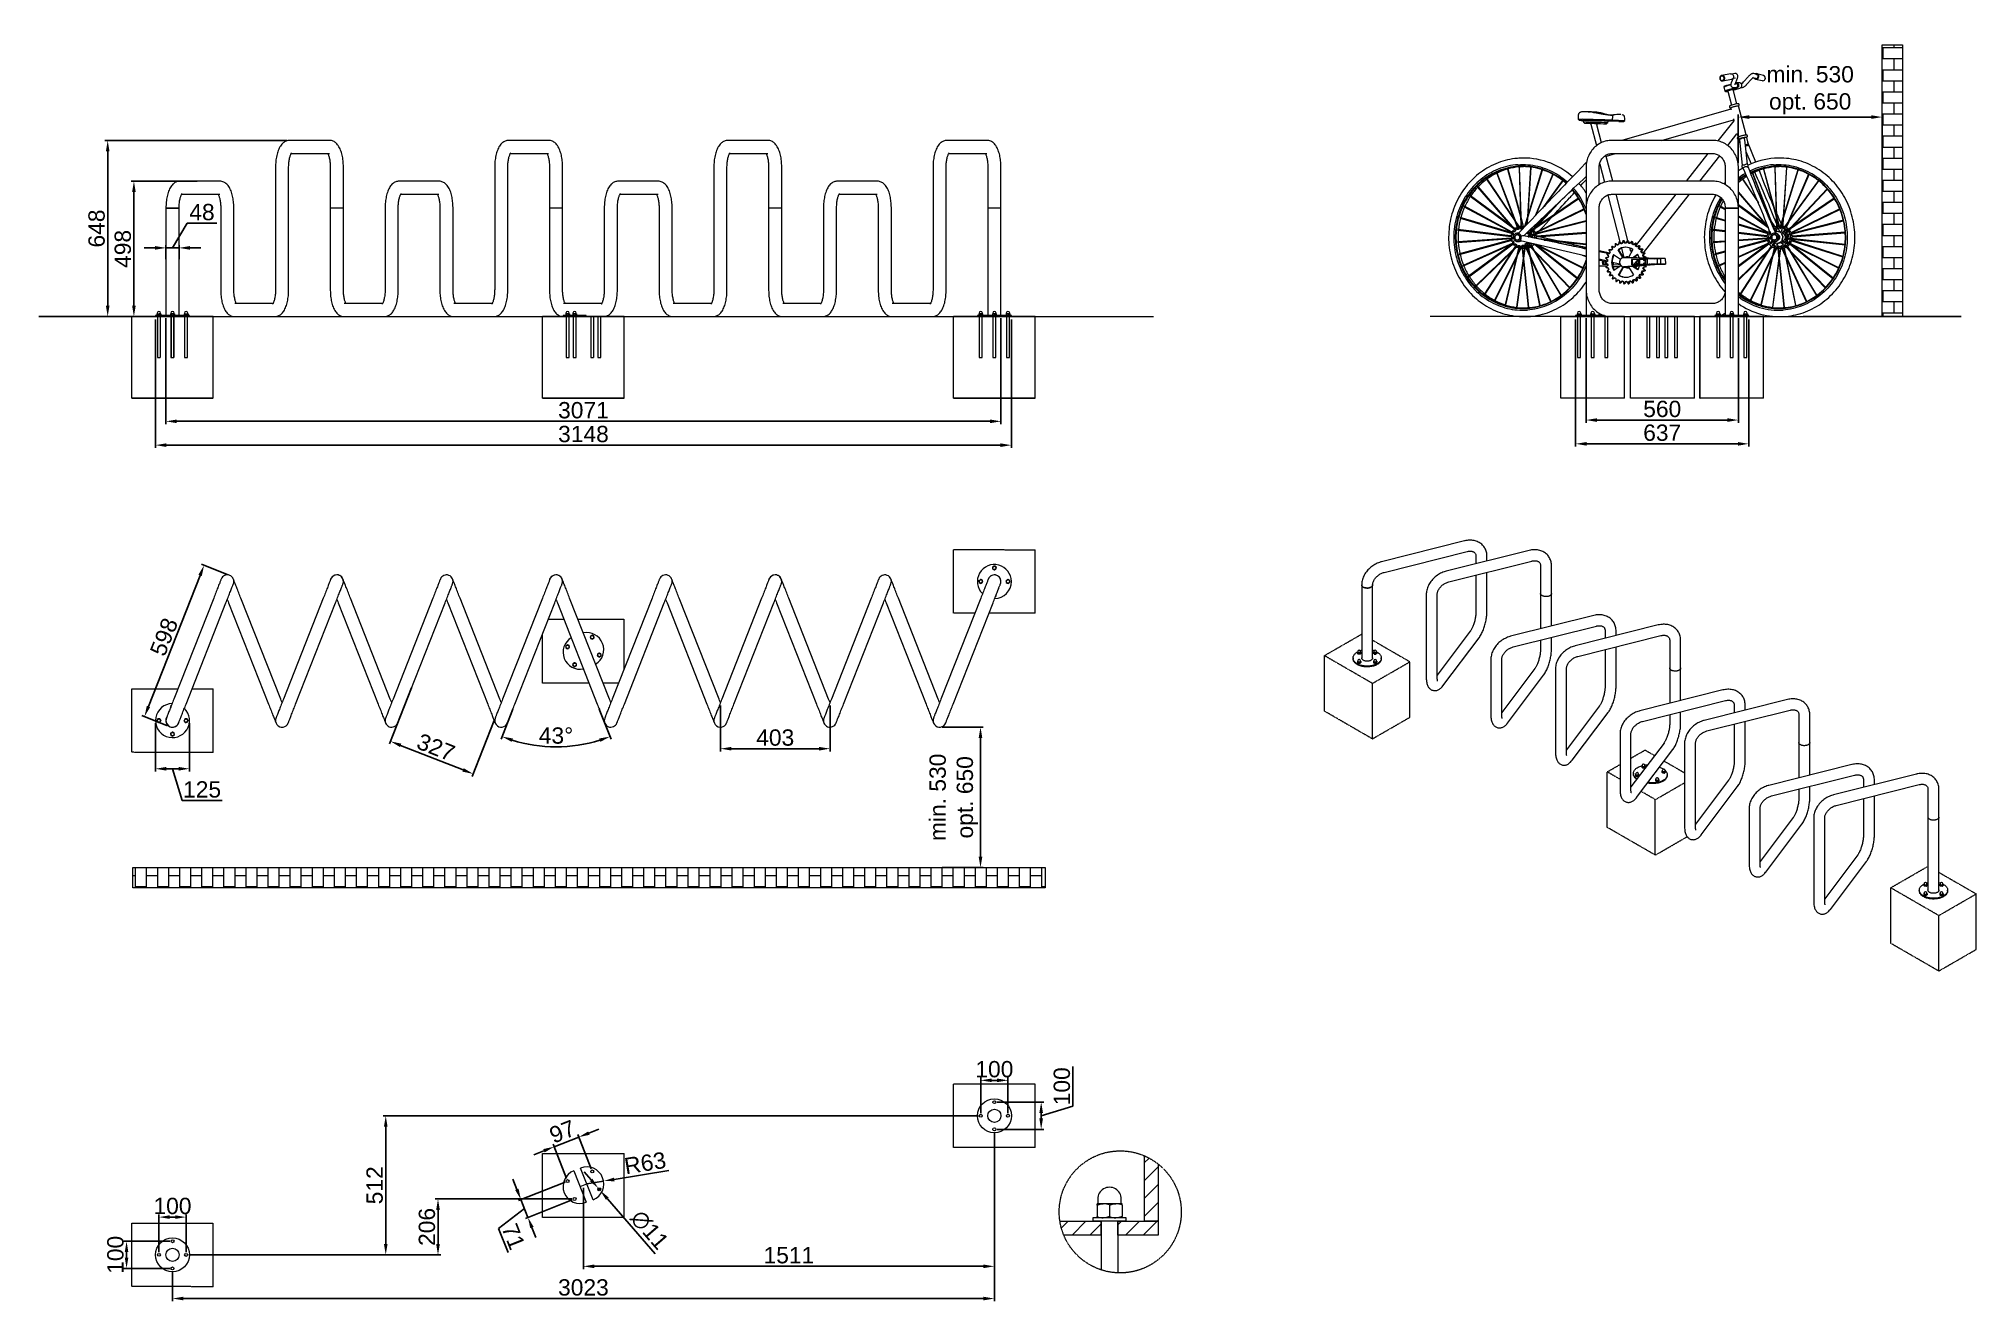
# Model space of a CAD drawing. Header units: millimetres. Extents: x -312 to 6814, y -241 to 4404.
import ezdxf

# ---------------------------------------------------------------- set-up
doc = ezdxf.new("R2010")
doc.units = ezdxf.units.MM
doc.linetypes.add('HIDDEN', pattern=[1.905, 1.27, -0.635])
for name, color, linetype, lineweight in [('ZANO_R', 7, 'Continuous', 0), ('ZANO_R_przerywana', 7, 'HIDDEN', 0), ('ZANO_W', 1, 'Continuous', 0)]:
    doc.layers.add(name, color=color, linetype=linetype, lineweight=lineweight)
doc.styles.add('Arial', font='arial.ttf')
doc.styles.get("Standard").update_dxf_attribs({"font": 'ARIALUNI.TTF'})
doc.dimstyles.new('pl i ang', dxfattribs={"dimtxt": 50, "dimasz": 50, "dimexe": 1.25, "dimexo": 0.625, "dimgap": 10, "dimtad": 1, "dimtoh": 1, "dimtxsty": 'Standard', "dimcen": 2.5, "dimclrd": 1, "dimclre": 1, "dimclrt": 1, "dimadec": 0, "dimazin": 0, "dimtfac": 1, "dimtmove": 0, "dimatfit": 3, "dimfxl": 1, "dimarcsym": 1})

msp = doc.modelspace()

# ---------------------------------------------------------------- blocks, each defined once
blk = doc.blocks.new('*D466')
at = {"layer": 'ZANO_W', "color": 1, "lineweight": -2}
for p, q in [((270.7, 3879.8), (28, 3879.8)), ((38, 3839.8), (38, 3421.5)), ((107.4, 3381.5), (28, 3381.5))]:
    blk.add_line(p, q, dxfattribs=at)
at = {"layer": 'ZANO_W', "color": 1}
for points in [[(44.7, 3839.8), (31.4, 3839.8), (38, 3879.8)], [(31.4, 3421.5), (44.7, 3421.5), (38, 3381.5)]]:
    blk.add_solid(points, dxfattribs=at)
at = {"layer": 'ZANO_W', "color": 1, "insert": (-2.6, 3630.7), "char_height": 60, "attachment_point": 5, "rotation": 90, "style": 'Arial'}
blk.add_mtext('498', dxfattribs=at)
blk = doc.blocks.new('*D467')
at = {"layer": 'ZANO_W', "color": 1, "lineweight": -2}
for p, q in [((600.4, 4029.8), (-68.4, 4029.8)), ((-58.4, 3989.8), (-58.4, 3421.5)), ((107.4, 3381.5), (-68.4, 3381.5))]:
    blk.add_line(p, q, dxfattribs=at)
at = {"layer": 'ZANO_W', "color": 1}
for points in [[(-51.7, 3989.8), (-65, 3989.8), (-58.4, 4029.8)], [(-65, 3421.5), (-51.7, 3421.5), (-58.4, 3381.5)]]:
    blk.add_solid(points, dxfattribs=at)
at = {"layer": 'ZANO_W', "color": 1, "insert": (-99, 3705.7), "char_height": 60, "attachment_point": 5, "rotation": 90, "style": 'Arial'}
blk.add_mtext('648', dxfattribs=at)
blk = doc.blocks.new('*D468')
at = {"layer": 'ZANO_W', "color": 1, "lineweight": -2}
for p, q in [((234.2, 3725.2), (179.9, 3634.4)), ((342.7, 3725.2), (234.2, 3725.2)), ((115.8, 3634.4), (75.8, 3634.4)), ((155.8, 3593.1), (155.8, 3644.4)), ((155.8, 3634.4), (204.1, 3634.4)), ((204.1, 3593.1), (204.1, 3644.4)), ((244.1, 3634.4), (284.1, 3634.4))]:
    blk.add_line(p, q, dxfattribs=at)
at = {"layer": 'ZANO_W', "color": 1}
for points in [[(115.8, 3627.8), (115.8, 3641.1), (155.8, 3634.4)], [(244.1, 3641.1), (244.1, 3627.8), (204.1, 3634.4)]]:
    blk.add_solid(points, dxfattribs=at)
at = {"layer": 'ZANO_W', "color": 1, "insert": (288.4, 3765.8), "char_height": 60, "attachment_point": 5, "style": 'Arial'}
blk.add_mtext('48', dxfattribs=at)
blk = doc.blocks.new('*D469')
at = {"layer": 'ZANO_W', "color": 1, "lineweight": -2}
for p, q in [((91.6, 1947.2), (281.5, 2429.5)), ((381, 2433.3), (286.8, 2470.3)), ((161.8, 1876.6), (67.6, 1913.6))]:
    blk.add_line(p, q, dxfattribs=at)
at = {"layer": 'ZANO_W', "color": 1}
for points in [[(287.7, 2427), (275.3, 2431.9), (296.1, 2466.7)], [(85.4, 1949.6), (97.8, 1944.8), (76.9, 1910)]]:
    blk.add_solid(points, dxfattribs=at)
at = {"layer": 'ZANO_W', "color": 1, "insert": (148.7, 2203.2), "char_height": 60, "attachment_point": 5, "rotation": 68.50706, "style": 'Arial'}
blk.add_mtext('598', dxfattribs=at)
blk = doc.blocks.new('*D470')
at = {"layer": 'ZANO_W', "color": 1, "lineweight": -2}
for p, q in [((117.4, 3371.5), (117.4, 2898.7)), ((3265.1, 3371.5), (3265.1, 2898.7)), ((157.4, 2908.7), (3225.1, 2908.7))]:
    blk.add_line(p, q, dxfattribs=at)
at = {"layer": 'ZANO_W', "color": 1}
for points in [[(157.4, 2915.3), (157.4, 2902), (117.4, 2908.7)], [(3225.1, 2902), (3225.1, 2915.3), (3265.1, 2908.7)]]:
    blk.add_solid(points, dxfattribs=at)
at = {"layer": 'ZANO_W', "color": 1, "insert": (1691.3, 2949.3), "char_height": 60, "attachment_point": 5, "style": 'Arial'}
blk.add_mtext('3148', dxfattribs=at)
blk = doc.blocks.new('*D471')
at = {"layer": 'ZANO_W', "color": 1, "lineweight": -2}
for p, q in [((155.8, 3375.5), (155.8, 2986.3)), ((3226.8, 3375.5), (3226.8, 2986.3)), ((195.8, 2996.3), (3186.8, 2996.3))]:
    blk.add_line(p, q, dxfattribs=at)
at = {"layer": 'ZANO_W', "color": 1}
for points in [[(195.8, 3002.9), (195.8, 2989.6), (155.8, 2996.3)], [(3186.8, 2989.6), (3186.8, 3002.9), (3226.8, 2996.3)]]:
    blk.add_solid(points, dxfattribs=at)
at = {"layer": 'ZANO_W', "color": 1, "insert": (1691.3, 3036.9), "char_height": 60, "attachment_point": 5, "style": 'Arial'}
blk.add_mtext('3071', dxfattribs=at)
blk = doc.blocks.new('*D472')
at = {"layer": 'ZANO_W', "color": 1, "lineweight": -2}
for p, q in [((1059.3, 2015.8), (978.1, 1809.5)), ((1363.3, 1896.1), (1282.1, 1689.8)), ((1248.6, 1713.8), (1019, 1804.2))]:
    blk.add_line(p, q, dxfattribs=at)
at = {"layer": 'ZANO_W', "color": 1}
for points in [[(1021.5, 1810.4), (1016.6, 1798), (981.8, 1818.8)], [(1246.1, 1707.6), (1251, 1720), (1285.8, 1699.1)]]:
    blk.add_solid(points, dxfattribs=at)
at = {"layer": 'ZANO_W', "color": 1, "insert": (1148.7, 1796.8), "char_height": 60, "attachment_point": 5, "rotation": 338.50706, "style": 'Arial'}
blk.add_mtext('327', dxfattribs=at)
blk = doc.blocks.new('*D473')
at = {"layer": 'ZANO_W', "color": 1, "lineweight": -2}
for p, q in [((1431.4, 1937.1), (1388.1, 1827.2)), ((1749.7, 1937.1), (1792.9, 1827.2))]:
    blk.add_line(p, q, dxfattribs=at)
blk.add_arc((1590.5, 2341.2), 542.4, 252.7328, 287.26601, dxfattribs=at)
at = {"layer": 'ZANO_W', "color": 1}
for points in [[(1431.7, 1829.5), (1427.3, 1817), (1391.8, 1836.5)], [(1753.7, 1817), (1749.3, 1829.5), (1789.3, 1836.5)]]:
    blk.add_solid(points, dxfattribs=at)
at = {"layer": 'ZANO_W', "color": 1, "insert": (1590.5, 1839.9), "char_height": 60, "attachment_point": 5, "rotation": 359.9994, "style": 'Arial'}
blk.add_mtext('43%%d', dxfattribs=at)
blk = doc.blocks.new('*D474')
at = {"layer": 'ZANO_W', "color": 1, "lineweight": -2}
for p, q in [((2195.1, 1951.3), (2195.1, 1781.9)), ((2598.1, 1951.3), (2598.1, 1781.9)), ((2235.1, 1791.9), (2558.1, 1791.9))]:
    blk.add_line(p, q, dxfattribs=at)
at = {"layer": 'ZANO_W', "color": 1}
for points in [[(2235.1, 1798.5), (2235.1, 1785.2), (2195.1, 1791.9)], [(2558.1, 1785.2), (2558.1, 1798.5), (2598.1, 1791.9)]]:
    blk.add_solid(points, dxfattribs=at)
at = {"layer": 'ZANO_W', "color": 1, "insert": (2396.6, 1832.5), "char_height": 60, "attachment_point": 5, "style": 'Arial'}
blk.add_mtext('403', dxfattribs=at)
blk = doc.blocks.new('*D476')
at = {"layer": 'ZANO_W', "color": 1, "lineweight": -2}
for p, q in [((5378.7, 3375.5), (5378.7, 2991)), ((5938.8, 3375.5), (5938.8, 2991)), ((5418.7, 3001), (5898.8, 3001))]:
    blk.add_line(p, q, dxfattribs=at)
at = {"layer": 'ZANO_W', "color": 1}
for points in [[(5418.7, 3007.6), (5418.7, 2994.3), (5378.7, 3001)], [(5898.8, 2994.3), (5898.8, 3007.6), (5938.8, 3001)]]:
    blk.add_solid(points, dxfattribs=at)
at = {"layer": 'ZANO_W', "color": 1, "insert": (5658.8, 3041.6), "char_height": 60, "attachment_point": 5, "style": 'Arial'}
blk.add_mtext('560', dxfattribs=at)
blk = doc.blocks.new('*D477')
at = {"layer": 'ZANO_W', "color": 1, "lineweight": -2}
for p, q in [((5340.4, 3371.5), (5340.4, 2903.5)), ((5977.1, 3371.5), (5977.1, 2903.5)), ((5380.4, 2913.5), (5937.1, 2913.5))]:
    blk.add_line(p, q, dxfattribs=at)
at = {"layer": 'ZANO_W', "color": 1}
for points in [[(5380.4, 2920.2), (5380.4, 2906.8), (5340.4, 2913.5)], [(5937.1, 2906.8), (5937.1, 2920.2), (5977.1, 2913.5)]]:
    blk.add_solid(points, dxfattribs=at)
at = {"layer": 'ZANO_W', "color": 1, "insert": (5658.8, 2954.2), "char_height": 60, "attachment_point": 5, "style": 'Arial'}
blk.add_mtext('637', dxfattribs=at)
blk = doc.blocks.new('*D478')
at = {"layer": 'ZANO_W', "color": 1, "lineweight": -2}
for p, q in [((5938.6, 3946.8), (5938.6, 4125.7)), ((5978.6, 4115.7), (6427.3, 4115.7)), ((6467.3, 3946.8), (6467.3, 4125.7))]:
    blk.add_line(p, q, dxfattribs=at)
at = {"layer": 'ZANO_W', "color": 1}
for points in [[(5978.6, 4122.4), (5978.6, 4109), (5938.6, 4115.7)], [(6427.3, 4109), (6427.3, 4122.4), (6467.3, 4115.7)]]:
    blk.add_solid(points, dxfattribs=at)
at = {"layer": 'ZANO_W', "color": 1, "insert": (6202.9, 4214.3), "char_height": 60, "attachment_point": 5, "style": 'Arial'}
blk.add_mtext('min. 530\\Popt. 650', dxfattribs=at)
blk = doc.blocks.new('*D479')
at = {"layer": 'ZANO_W', "color": 1, "lineweight": -2}
for p, q in [((3011.1, 1871.2), (3161.6, 1871.2)), ((3151.6, 1831.2), (3151.6, 1394.5)), ((3011.1, 1354.5), (3161.6, 1354.5))]:
    blk.add_line(p, q, dxfattribs=at)
at = {"layer": 'ZANO_W', "color": 1}
for points in [[(3158.2, 1831.2), (3144.9, 1831.2), (3151.6, 1871.2)], [(3144.9, 1394.5), (3158.2, 1394.5), (3151.6, 1354.5)]]:
    blk.add_solid(points, dxfattribs=at)
at = {"layer": 'ZANO_W', "color": 1, "insert": (3053, 1612.9), "char_height": 60, "attachment_point": 5, "rotation": 90, "style": 'Arial'}
blk.add_mtext('min. 530\\Popt. 650', dxfattribs=at)
blk = doc.blocks.new('*D480')
at = {"layer": 'ZANO_W', "color": 1, "lineweight": -2}
for p, q in [((170, -20.3), (1, -20.3)), ((11, -60.3), (11, -80.3)), ((169.9, -120.3), (1, -120.3))]:
    blk.add_line(p, q, dxfattribs=at)
at = {"layer": 'ZANO_W', "color": 1}
for points in [[(17.6, -60.3), (4.3, -60.3), (11, -20.3)], [(4.3, -80.3), (17.6, -80.3), (11, -120.3)]]:
    blk.add_solid(points, dxfattribs=at)
at = {"layer": 'ZANO_W', "color": 1, "insert": (-29.7, -70.3), "char_height": 60, "attachment_point": 5, "rotation": 90, "style": 'Arial'}
blk.add_mtext('100', dxfattribs=at)
blk = doc.blocks.new('*D481')
at = {"layer": 'ZANO_W', "color": 1, "lineweight": -2}
for p, q in [((129.9, -60.3), (129.9, 78.5)), ((229.9, -60.4), (229.9, 78.5)), ((169.9, 68.5), (189.9, 68.5))]:
    blk.add_line(p, q, dxfattribs=at)
at = {"layer": 'ZANO_W', "color": 1}
for points in [[(169.9, 75.2), (169.9, 61.9), (129.9, 68.5)], [(189.9, 61.9), (189.9, 75.2), (229.9, 68.5)]]:
    blk.add_solid(points, dxfattribs=at)
at = {"layer": 'ZANO_W', "color": 1, "insert": (179.9, 109.2), "char_height": 60, "attachment_point": 5, "style": 'Arial'}
blk.add_mtext('100', dxfattribs=at)
blk = doc.blocks.new('*D482')
at = {"layer": 'ZANO_W', "color": 1, "lineweight": -2}
for p, q in [((117.4, 1885.4), (117.4, 1708)), ((242.4, 1885.4), (242.4, 1708)), ((157.4, 1718), (202.4, 1718)), ((215, 1601.1), (179.9, 1718)), ((362.4, 1601.1), (215, 1601.1))]:
    blk.add_line(p, q, dxfattribs=at)
at = {"layer": 'ZANO_W', "color": 1}
for points in [[(157.4, 1724.7), (157.4, 1711.3), (117.4, 1718)], [(202.4, 1711.3), (202.4, 1724.7), (242.4, 1718)]]:
    blk.add_solid(points, dxfattribs=at)
at = {"layer": 'ZANO_W', "color": 1, "insert": (288.7, 1641.7), "char_height": 60, "attachment_point": 5, "style": 'Arial'}
blk.add_mtext('125', dxfattribs=at)
blk = doc.blocks.new('*D484')
at = {"layer": 'ZANO_W', "color": 1, "lineweight": -2}
for p, q in [((3142.6, 441.4), (954.3, 441.4)), ((964.3, -30.4), (964.3, 401.4)), ((239.9, -70.4), (974.3, -70.4))]:
    blk.add_line(p, q, dxfattribs=at)
at = {"layer": 'ZANO_W', "color": 1}
for points in [[(970.9, 401.4), (957.6, 401.4), (964.3, 441.4)], [(957.6, -30.4), (970.9, -30.4), (964.3, -70.4)]]:
    blk.add_solid(points, dxfattribs=at)
at = {"layer": 'ZANO_W', "color": 1, "insert": (923.6, 185.5), "char_height": 60, "attachment_point": 5, "rotation": 90, "style": 'Arial'}
blk.add_mtext('512', dxfattribs=at)
blk = doc.blocks.new('*D485')
at = {"layer": 'ZANO_W', "color": 1, "lineweight": -2}
for p, q in [((1583.4, 327.3), (1674, 362.8)), ((1719.9, 245.8), (1670.4, 372.1)), ((1711.3, 377.4), (1748.5, 392)), ((1546.2, 312.7), (1508.9, 298.1)), ((1629.2, 210.3), (1579.8, 336.6))]:
    blk.add_line(p, q, dxfattribs=at)
at = {"layer": 'ZANO_W', "color": 1}
for points in [[(1708.9, 383.6), (1713.7, 371.2), (1674, 362.8)], [(1548.6, 306.5), (1543.7, 318.9), (1583.4, 327.3)]]:
    blk.add_solid(points, dxfattribs=at)
at = {"layer": 'ZANO_W', "color": 1, "insert": (1613.9, 382.9), "char_height": 60, "attachment_point": 5, "rotation": 21.38888, "style": 'Arial'}
blk.add_mtext('97', dxfattribs=at)
blk = doc.blocks.new('*D486')
at = {"layer": 'ZANO_W', "color": 1, "lineweight": -2}
for p, q in [((1446.5, 170.6), (1431.9, 207.8)), ((1623.6, 197.3), (1451.9, 129.7)), ((1379.5, 26), (1474.1, 100.5)), ((1487.1, 67.6), (1461.2, 133.4)), ((1649.5, 131.6), (1477.8, 63.9)), ((1413.9, -61.3), (1379.5, 26)), ((1501.8, 30.4), (1516.4, -6.8))]:
    blk.add_line(p, q, dxfattribs=at)
at = {"layer": 'ZANO_W', "color": 1}
for points in [[(1440.3, 168.2), (1452.7, 173.1), (1461.2, 133.4)], [(1508, 32.8), (1495.6, 28), (1487.1, 67.6)]]:
    blk.add_solid(points, dxfattribs=at)
at = {"layer": 'ZANO_W', "color": 1, "insert": (1434, -2.9), "char_height": 60, "attachment_point": 5, "rotation": 291.49294, "style": 'Arial'}
blk.add_mtext('71', dxfattribs=at)
blk = doc.blocks.new('*D487')
at = {"layer": 'ZANO_W', "color": 1, "lineweight": -2}
for p, q in [((3202.6, 381.4), (3202.6, -122.6)), ((1691.1, 175.9), (1691.1, -122.6)), ((1731.1, -112.6), (3162.6, -112.6))]:
    blk.add_line(p, q, dxfattribs=at)
at = {"layer": 'ZANO_W', "color": 1}
for points in [[(1731.1, -106), (1731.1, -119.3), (1691.1, -112.6)], [(3162.6, -119.3), (3162.6, -106), (3202.6, -112.6)]]:
    blk.add_solid(points, dxfattribs=at)
at = {"layer": 'ZANO_W', "color": 1, "insert": (2446.9, -72), "char_height": 60, "attachment_point": 5, "style": 'Arial'}
blk.add_mtext('1511', dxfattribs=at)
blk = doc.blocks.new('*D488')
at = {"layer": 'ZANO_W', "color": 1, "lineweight": -2}
for p, q in [((3202.6, 381.4), (3202.6, -241.1)), ((179.9, -130.3), (179.9, -241.1)), ((219.9, -231.1), (3162.6, -231.1))]:
    blk.add_line(p, q, dxfattribs=at)
at = {"layer": 'ZANO_W', "color": 1}
for points in [[(219.9, -224.5), (219.9, -237.8), (179.9, -231.1)], [(3162.6, -237.8), (3162.6, -224.5), (3202.6, -231.1)]]:
    blk.add_solid(points, dxfattribs=at)
at = {"layer": 'ZANO_W', "color": 1, "insert": (1691.2, -190.5), "char_height": 60, "attachment_point": 5, "style": 'Arial'}
blk.add_mtext('3023', dxfattribs=at)
blk = doc.blocks.new('*D489')
at = {"layer": 'ZANO_W', "color": 1, "lineweight": -2}
for p, q in [((1719.7, 205.1), (1693.5, 235.4)), ((1745.8, 174.9), (1753, 166.6)), ((1779.2, 136.3), (1954.5, -66.7))]:
    blk.add_line(p, q, dxfattribs=at)
at = {"layer": 'ZANO_W', "color": 1}
for points in [[(1714.6, 200.8), (1724.7, 209.5), (1745.8, 174.9)], [(1784.2, 140.6), (1774.1, 131.9), (1753, 166.6)]]:
    blk.add_solid(points, dxfattribs=at)
at = {"layer": 'ZANO_W', "color": 1, "insert": (1934.4, 21.3), "char_height": 60, "attachment_point": 5, "rotation": 310.82102, "style": 'Arial'}
blk.add_mtext('∅11', dxfattribs=at)
blk = doc.blocks.new('*D490')
at = {"layer": 'ZANO_W', "color": 1, "lineweight": -2}
for p, q in [((2005.4, 240.4), (1804.7, 207.3)), ((1703.6, 190.7), (1765.2, 200.8))]:
    blk.add_line(p, q, dxfattribs=at)
at = {"layer": 'ZANO_W', "color": 1}
blk.add_solid([(1803.6, 213.9), (1805.8, 200.7), (1765.2, 200.8)], dxfattribs=at)
at = {"layer": 'ZANO_W', "color": 1, "insert": (1918.2, 267.2), "char_height": 60, "attachment_point": 5, "rotation": 9.35585, "style": 'Arial'}
blk.add_mtext('R63', dxfattribs=at)
blk = doc.blocks.new('*D491')
at = {"layer": 'ZANO_W', "color": 1, "lineweight": -2}
for p, q in [((3152.6, 451.4), (3152.6, 581.7)), ((3192.6, 571.7), (3212.6, 571.7)), ((3252.6, 451.4), (3252.6, 581.7))]:
    blk.add_line(p, q, dxfattribs=at)
at = {"layer": 'ZANO_W', "color": 1}
for points in [[(3192.6, 578.4), (3192.6, 565.1), (3152.6, 571.7)], [(3212.6, 565.1), (3212.6, 578.4), (3252.6, 571.7)]]:
    blk.add_solid(points, dxfattribs=at)
at = {"layer": 'ZANO_W', "color": 1, "insert": (3202.6, 612.4), "char_height": 60, "attachment_point": 5, "style": 'Arial'}
blk.add_mtext('100', dxfattribs=at)
blk = doc.blocks.new('*D492')
at = {"layer": 'ZANO_W', "color": 1, "lineweight": -2}
for p, q in [((3491.6, 623.2), (3491.6, 476.5)), ((3212.6, 491.4), (3384.7, 491.4)), ((3491.6, 476.5), (3374.7, 441.4)), ((3374.7, 431.4), (3374.7, 451.4)), ((3212.6, 391.4), (3384.7, 391.4))]:
    blk.add_line(p, q, dxfattribs=at)
at = {"layer": 'ZANO_W', "color": 1}
for points in [[(3381.4, 451.4), (3368, 451.4), (3374.7, 491.4)], [(3368, 431.4), (3381.4, 431.4), (3374.7, 391.4)]]:
    blk.add_solid(points, dxfattribs=at)
at = {"layer": 'ZANO_W', "color": 1, "insert": (3451, 549.9), "char_height": 60, "attachment_point": 5, "rotation": 90, "style": 'Arial'}
blk.add_mtext('100', dxfattribs=at)
blk = doc.blocks.new('*D497')
at = {"layer": 'ZANO_W', "color": 1, "lineweight": -2}
for p, q in [((1648.8, 135.2), (1146.4, 135.2)), ((1156.4, -30.4), (1156.4, 95.2)), ((239.9, -70.4), (1166.4, -70.4))]:
    blk.add_line(p, q, dxfattribs=at)
at = {"layer": 'ZANO_W', "color": 1}
for points in [[(1163.1, 95.2), (1149.7, 95.2), (1156.4, 135.2)], [(1149.7, -30.4), (1163.1, -30.4), (1156.4, -70.4)]]:
    blk.add_solid(points, dxfattribs=at)
at = {"layer": 'ZANO_W', "color": 1, "insert": (1115.8, 32.4), "char_height": 60, "attachment_point": 5, "rotation": 90, "style": 'Arial'}
blk.add_mtext('206', dxfattribs=at)

# ---------------------------------------------------------------- dimensions: what is measured, and where the dimension line sits
at = {"layer": 'ZANO_W'}
dim = msp.add_linear_dim(base=(6467.3, 4115.7), p1=(5938.6, 3936.8), p2=(6467.3, 3936.8), text='min. 530\\Popt. 650', dimstyle='pl i ang', override={"dimtxt": 60, "dimasz": 40, "dimexe": 10, "dimexo": 10, "dimtoh": 0, "dimdec": 0, "dimtxsty": 'Arial', "dimtdec": 0, "dimtmove": 1}, dxfattribs=at)
dim.commit()
dim.dimension.update_dxf_attribs({"geometry": '*D478', "text_midpoint": (6202.9, 4214.3)})
for base, p1, p2, picture, middle in [((-58.4, 3381.5), (610.4, 4029.8), (117.4, 3381.5), '*D467', (-99, 3705.7)), ((38, 3381.5), (280.7, 3879.8), (117.4, 3381.5), '*D466', (-2.6, 3630.7)), ((3374.7, 491.4), (3202.6, 391.4), (3202.6, 491.4), '*D492', (3451, 486.5)), ((964.3, 441.4), (229.9, -70.4), (3152.6, 441.4), '*D484', (923.6, 185.5)), ((1156.4, 135.2), (229.9, -70.4), (1658.8, 135.2), '*D497', (1115.8, 32.4))]:
    dim = msp.add_linear_dim(base=base, p1=p1, p2=p2, angle=90, dimstyle='pl i ang', override={"dimtxt": 60, "dimasz": 40, "dimexe": 10, "dimexo": 10, "dimtoh": 0, "dimdec": 0, "dimtxsty": 'Arial', "dimtdec": 0, "dimtmove": 1}, dxfattribs=at)
    dim.commit()
    dim.dimension.update_dxf_attribs({"geometry": picture, "text_midpoint": middle})
for base, p1, p2, picture, middle in [((204.1, 3634.4), (155.8, 3583.1), (204.1, 3583.1), '*D468', (244.2, 3725.2)), ((3252.6, 571.7), (3152.6, 441.4), (3252.6, 441.4), '*D491', (3202.6, 571.7)), ((229.9, 68.5), (129.9, -70.3), (229.9, -70.4), '*D481', (179.9, 68.5))]:
    dim = msp.add_linear_dim(base=base, p1=p1, p2=p2, dimstyle='pl i ang', override={"dimtxt": 60, "dimasz": 40, "dimexe": 10, "dimexo": 10, "dimtoh": 0, "dimdec": 0, "dimtxsty": 'Arial', "dimtdec": 0, "dimtmove": 1}, dxfattribs=at)
    dim.commit()
    dim.dimension.update_dxf_attribs({"geometry": picture, "text_midpoint": middle, "dimtype": 160})
for base, p1, p2, picture, middle in [((3265.1, 2908.7), (117.4, 3381.5), (3265.1, 3381.5), '*D470', (1691.3, 2949.3)), ((3226.8, 2996.3), (155.8, 3385.5), (3226.8, 3385.5), '*D471', (1691.3, 3036.9)), ((5977.1, 2913.5), (5340.4, 3381.5), (5977.1, 3381.5), '*D477', (5658.8, 2954.2)), ((5938.8, 3001), (5378.7, 3385.5), (5938.8, 3385.5), '*D476', (5658.8, 3041.6)), ((2598.1, 1791.9), (2195.1, 1961.3), (2598.1, 1961.3), '*D474', (2396.6, 1832.5)), ((242.4, 1718), (117.4, 1895.4), (242.4, 1895.4), '*D482', (225, 1641.7)), ((3202.6, -231.1), (179.9, -120.3), (3202.6, 391.4), '*D488', (1691.2, -190.5)), ((3202.611, -112.6205), (1691.1205, 185.9464), (3202.611, 391.4345), '*D487', (2446.8658, -71.9861))]:
    dim = msp.add_linear_dim(base=base, p1=p1, p2=p2, dimstyle='pl i ang', override={"dimtxt": 60, "dimasz": 40, "dimexe": 10, "dimexo": 10, "dimtoh": 0, "dimdec": 0, "dimtxsty": 'Arial', "dimtdec": 0, "dimtmove": 1}, dxfattribs=at)
    dim.commit()
    dim.dimension.update_dxf_attribs({"geometry": picture, "text_midpoint": middle})
for p1, p2, distance, picture, middle in [((171.1, 1872.9), (390.3, 2429.6), 101.2, '*D469', (148.7, 2203.2)), ((1367, 1905.4), (1063, 2025.1), 221.7, '*D472', (1148.7, 1796.8)), ((1658.8, 135.2), (1632.9, 201), 184.5, '*D486', (1420.5, 31.4))]:
    dim = msp.add_aligned_dim(p1=p1, p2=p2, distance=distance, dimstyle='pl i ang', override={"dimtxt": 60, "dimasz": 40, "dimexe": 10, "dimexo": 10, "dimtoh": 0, "dimdec": 0, "dimtxsty": 'Arial', "dimtdec": 0, "dimtmove": 1}, dxfattribs=at)
    dim.commit()
    dim.dimension.update_dxf_attribs({"geometry": picture, "text_midpoint": middle})
dim = msp.add_angular_dim_2l(base=(1522.8689, 1803.045), line1=((1744.0412, 1951.342), (1745.9915, 1946.389)), line2=((1435.0431, 1946.389), (1436.9935, 1951.342)), dimstyle='pl i ang', override={"dimtxt": 60, "dimasz": 40, "dimexe": 10, "dimexo": 10, "dimtoh": 0, "dimdec": 0, "dimtxsty": 'Arial', "dimtdec": 0, "dimtmove": 1}, dxfattribs=at)
dim.commit()
dim.dimension.update_dxf_attribs({"geometry": '*D473', "text_midpoint": (1590.5168, 1839.8532)})
dim = msp.add_linear_dim(base=(3151.6, 1354.5), p1=(3001.1, 1871.2), p2=(3001.1, 1354.5), angle=90, text='min. 530\\Popt. 650', dimstyle='pl i ang', override={"dimtxt": 60, "dimasz": 40, "dimexe": 10, "dimexo": 10, "dimtoh": 0, "dimdec": 0, "dimtxsty": 'Arial', "dimtdec": 0, "dimtmove": 1}, dxfattribs=at)
dim.commit()
dim.dimension.update_dxf_attribs({"geometry": '*D479', "text_midpoint": (3053, 1612.9)})
for base, p1, p2, angle, picture, middle, dimtype in [((1674, 362.8), (1632.9, 201), (1723.5, 236.5), 21.38888, '*D485', (1628.7, 345.1), 161), ((11, -120.3), (180, -20.3), (179.9, -120.3), 90, '*D480', (11, -70.3), 160)]:
    dim = msp.add_linear_dim(base=base, p1=p1, p2=p2, angle=angle, dimstyle='pl i ang', override={"dimtxt": 60, "dimasz": 40, "dimexe": 10, "dimexo": 10, "dimtoh": 0, "dimdec": 0, "dimtxsty": 'Arial', "dimtdec": 0, "dimtmove": 1}, dxfattribs=at)
    dim.commit()
    dim.dimension.update_dxf_attribs({"geometry": picture, "text_midpoint": middle, "dimtype": dimtype})
dim = msp.add_radius_dim(center=(1703.5713, 190.6592), mpoint=(1765.2401, 200.8196), dimstyle='pl i ang', override={"dimtxt": 60, "dimasz": 40, "dimexe": 10, "dimexo": 10, "dimtoh": 0, "dimdec": 0, "dimtxsty": 'Arial', "dimtdec": 0, "dimtmove": 1}, dxfattribs=at)
dim.commit()
dim.dimension.update_dxf_attribs({"geometry": '*D490', "text_midpoint": (1918.1651, 267.218)})
dim = msp.add_diameter_dim_2p(p1=(1745.8, 174.9), p2=(1753, 166.6), dimstyle='pl i ang', override={"dimtxt": 60, "dimasz": 40, "dimexe": 10, "dimexo": 10, "dimtoh": 0, "dimdec": 0, "dimtxsty": 'Arial', "dimtdec": 0, "dimtmove": 1}, dxfattribs=at)
dim.commit()
dim.dimension.update_dxf_attribs({"geometry": '*D489', "text_midpoint": (1902.4, -6.3), "dimtype": 163})

# ---------------------------------------------------------------- hatches: boundary and pattern name
at = {"layer": 'ZANO_R', "ltscale": 10, "transparency": 33554559}
h = msp.add_hatch(dxfattribs=at)
h.set_pattern_fill('AR-B816', scale=0.2)
h.set_pattern_definition([(0, (-4827.125, 4005.57), (0, 40.64), []), (90, (-4827.125, 4005.57), (-40.64, 40.64), [40.64, -40.64])])
h.paths.add_polyline_path([(6467.3, 4381.5), (6467.3, 3381.5), (6542.3, 3381.5), (6542.3, 4381.5)])
h = msp.add_hatch(dxfattribs=at)
h.set_pattern_fill('AR-B816', scale=0.2, angle=90)
h.set_pattern_definition([(90, (409.86, -10014.892), (-40.64, -7e-15), []), (180, (409.86, -10014.892), (-40.64, -40.64), [40.64, -40.64])])
h.paths.add_polyline_path([(33.9, 1279.5), (3390, 1279.5), (3390, 1354.5), (33.9, 1354.5)])

# ---------------------------------------------------------------- linework, layer by layer
at = {"layer": 'ZANO_R'}
for p, q in [((6467.3, 4381.5), (6542.3, 4381.5)), ((6467.3, 3381.5), (6467.3, 4381.5)), ((6542.3, 4381.5), (6542.3, 3381.5)), ((5925.4, 4275.5), (5916.2, 4273.7)), ((6006.1, 4272.8), (5995.1, 4275.6)), ((6467.3, 3381.5), (6467.3, 4305.1)), ((5909.7, 4274.9), (5877.5, 4268.6)), ((5881.4, 4249), (5913.6, 4255.3)), ((5885.6, 4226.5), (5889.6, 4211.1)), ((5887.1, 4229.1), (5885.7, 4226.7)), ((5889.7, 4211), (5892.1, 4209.5)), ((5898.5, 4231.5), (5911.2, 4235.1)), ((5898.7, 4233.4), (5911.4, 4237.1)), ((5899.8, 4211.6), (5913.2, 4159.2)), ((5931.8, 4224.4), (5902.5, 4216)), ((5932.9, 4222.5), (5903.6, 4214.1)), ((5919.3, 4259), (5912.7, 4241.8)), ((5919.1, 4258.9), (5928.3, 4260.7)), ((5932.6, 4164.2), (5919.2, 4216.6)), ((5919.5, 4215.3), (5944.6, 4222.5)), ((5920.5, 4224.6), (5929.8, 4224.6)), ((5926.8, 4236.4), (5935.2, 4258.5)), ((5929.8, 4239.6), (5928, 4239.6)), ((5942.1, 4242.2), (5930.4, 4242.2)), ((5952.9, 4239.7), (5948.4, 4239.7)), ((5948.4, 4224.7), (5952.9, 4224.7)), ((5976.4, 4265.6), (5958, 4245.1)), ((5969.2, 4235.1), (5987.5, 4255.5)), ((5993.1, 4260.7), (6002.4, 4258.3)), ((6002.1, 4255.8), (6026.1, 4249.7)), ((6031, 4269.1), (6007, 4275.2)), ((5379.1, 4135.4), (5374, 4135.4)), ((5377.3, 4135.3), (5375.1, 4135.4)), ((5398.7, 4135.5), (5393.6, 4135.4)), ((5398.7, 4135.4), (5400.1, 4135.5)), ((5910.5, 4144.4), (5510.7, 4029.8)), ((5910.5, 4149.9), (5911.6, 4145.6)), ((5967.1, 4049.8), (5939.5, 4157.4)), ((5349.5, 4121.8), (5349.1, 4108.4)), ((5349.1, 4108.4), (5352.9, 4104.3)), ((5367.9, 4100.1), (5367.9, 4099)), ((5394.1, 4093), (5394, 4093)), ((5396.2, 4092.9), (5396, 4092.9)), ((5396.8, 4090.1), (5417.2, 4010.6)), ((5435.1, 4021.5), (5418.2, 4087.3)), ((5453.2, 4091.1), (5458.1, 4096)), ((5458.4, 4096), (5458.5, 4097.1)), ((5475.4, 4104.2), (5475.6, 4111)), ((5475.4, 4104.2), (5476.9, 4100.2)), ((5497.9, 4103.4), (5475.4, 4104.2)), ((5499, 4099.4), (5476.9, 4100.2)), ((5503.6, 4125.7), (5500.4, 4125.6)), ((5503.6, 4125.6), (5503.8, 4125.6)), ((5516.6, 4099), (5520.7, 4102.9)), ((5520.7, 4102.9), (5521, 4112)), ((5655.6, 4029.8), (5920.9, 4105.8)), ((5922.1, 4102.3), (5863.5, 4027.8)), ((5921.2, 4105.8), (5921.5, 4105.8)), ((5921.7, 4106), (5922.5, 4103.2)), ((757, 4029.8), (610.4, 4029.8)), ((1563, 4029.8), (1416.5, 4029.8)), ((2369.1, 4029.8), (2222.5, 4029.8)), ((3175.1, 4029.8), (3028.6, 4029.8)), ((5844.9, 4029.8), (5472.7, 4029.8)), ((5900.1, 4010.9), (5933.7, 4053.7)), ((5934.8, 4055), (5938.1, 4042.3)), ((5940.5, 4032.8), (5944.6, 4016.9)), ((5942, 4035.3), (5940.6, 4032.9)), ((5943, 4031.5), (5953.3, 3938.2)), ((5971.9, 3942.5), (5962.2, 4031.5)), ((5969.5, 4040.3), (5967.1, 4041.8)), ((5976, 4015.1), (5969.6, 4040.3)), ((6003.3, 3950.2), (5974.2, 4022.1)), ((5974.5, 4012.6), (5976, 4015.1)), ((558.8, 3930.7), (558.8, 3480.7)), ((607.1, 3480.7), (607.1, 3930.7)), ((616.4, 3981.5), (757, 3981.5)), ((760.3, 3930.7), (760.3, 3780.7)), ((808.6, 3780.7), (808.6, 3930.7)), ((1364.9, 3930.7), (1364.9, 3480.7)), ((1413.2, 3480.7), (1413.2, 3930.7)), ((1422.5, 3981.5), (1563, 3981.5)), ((1566.4, 3930.7), (1566.4, 3780.7)), ((1614.7, 3780.7), (1614.7, 3930.7)), ((2170.9, 3930.7), (2170.9, 3480.7)), ((2219.2, 3480.7), (2219.2, 3930.7)), ((2228.5, 3981.5), (2369.1, 3981.5)), ((2372.4, 3930.7), (2372.4, 3780.7)), ((2420.7, 3780.7), (2420.7, 3930.7)), ((2977, 3930.7), (2977, 3480.7)), ((3025.3, 3480.7), (3025.3, 3930.7)), ((3034.6, 3981.5), (3175.1, 3981.5)), ((3178.5, 3930.7), (3178.5, 3780.7)), ((3226.8, 3780.7), (3226.8, 3930.7)), ((5089.9, 3925.6), (5089.6, 3925.6)), ((5090.5, 3925.8), (5089.8, 3925.6)), ((5090.3, 3923.5), (5137.6, 3748.7)), ((5137.4, 3757.3), (5092.3, 3923.9)), ((5132.2, 3930.5), (5138.7, 3714.9)), ((5140.7, 3715.2), (5134.2, 3930.8)), ((5137, 3932.7), (5135, 3932.5)), ((5216.4, 3921.4), (5152.4, 3713.7)), ((5154.5, 3714), (5218.4, 3921)), ((5174.8, 3930), (5163, 3748.1)), ((5165.5, 3756.3), (5176.8, 3929.6)), ((5378.7, 3930.7), (5378.7, 3780.7)), ((5427, 3867.3), (5427, 3930.7)), ((5427.5, 3937.5), (5430.1, 3940.3)), ((5429.6, 3942.2), (5446.6, 3875.9)), ((5453.1, 3971.1), (5453, 3971.3)), ((5476.6, 3879.8), (5453.2, 3971.1)), ((5454.2, 3972.1), (5487, 3981.5)), ((5472.7, 3981.5), (5844.9, 3981.5)), ((5827.1, 3981.5), (5747.2, 3879.8)), ((5797.1, 3879.8), (5870.2, 3972.9)), ((5890.5, 3930.7), (5890.5, 3867.3)), ((5938.8, 3780.7), (5938.8, 3930.7)), ((5953.9, 3938.5), (5953.6, 3938.4)), ((5955.7, 3927.8), (5956.1, 3927.8)), ((5966.8, 3989.4), (5985.4, 3943.2)), ((5969.7, 3943), (5969.4, 3942.9)), ((5969.8, 3943), (5969.7, 3943)), ((5970, 3943.1), (5969.8, 3943)), ((6030.3, 3925.6), (6030, 3925.6)), ((6030.9, 3925.8), (6030.3, 3925.6)), ((6030.7, 3923.5), (6078.1, 3748.7)), ((6077.8, 3757.3), (6032.7, 3923.9)), ((6072.6, 3930.5), (6079.1, 3714.9)), ((6081.1, 3715.2), (6074.6, 3930.8)), ((6077.4, 3932.7), (6075.4, 3932.5)), ((6156.9, 3921.4), (6092.8, 3713.7)), ((6094.8, 3713.3), (6158.9, 3921)), ((6115.3, 3930), (6103.4, 3748.1)), ((6105.9, 3756.3), (6117.3, 3929.6)), ((354, 3879.8), (207.4, 3879.8)), ((1160, 3879.8), (1013.5, 3879.8)), ((1966.1, 3879.8), (1819.5, 3879.8)), ((2772.1, 3879.8), (2625.6, 3879.8)), ((4979.9, 3858.4), (5114.2, 3702.7)), ((5115.6, 3704.1), (4981.3, 3859.8)), ((5012.9, 3886.9), (5116.6, 3734.1)), ((5113.5, 3742.2), (5014.7, 3887.9)), ((5050, 3908.7), (5125.4, 3711.1)), ((5127.2, 3712), (5051.8, 3909.6)), ((5256.4, 3905.5), (5191.6, 3752.7)), ((5195.5, 3756.8), (5258.2, 3904.5)), ((5292.6, 3882.1), (5217.9, 3780.1)), ((5228.4, 3791.1), (5294.1, 3880.8)), ((5844.9, 3879.8), (5472.7, 3879.8)), ((5953.4, 3886.9), (6012.4, 3799.9)), ((6008.5, 3809.2), (5955.1, 3887.9)), ((5990.5, 3908.7), (6065.8, 3711.1)), ((6067.6, 3712), (5992.3, 3909.6)), ((6233, 3882.1), (6105.3, 3707.6)), ((6107, 3706.6), (6234.6, 3880.8)), ((6196.8, 3905.5), (6123.6, 3732.6)), ((6128.7, 3739.6), (6198.6, 3904.5)), ((6264.9, 3852.2), (6130.2, 3707.7)), ((6137.7, 3712.8), (6266.2, 3850.7)), ((155.8, 3780.7), (155.8, 3385.5)), ((155.8, 3780.7), (171.1, 3780.7)), ((204.1, 3780.7), (155.8, 3780.7)), ((171.1, 3780.7), (204.1, 3780.7)), ((204.1, 3385.5), (204.1, 3780.7)), ((213.4, 3831.5), (354, 3831.5)), ((357.3, 3780.7), (357.3, 3480.7)), ((405.6, 3480.7), (405.6, 3780.7)), ((760.3, 3780.7), (760.3, 3480.7)), ((806.9, 3780.7), (760.3, 3780.7)), ((808.6, 3780.7), (760.3, 3780.7)), ((808.6, 3780.7), (806.9, 3780.7)), ((808.6, 3480.7), (808.6, 3780.7)), ((961.8, 3780.7), (961.8, 3480.7)), ((1010.1, 3480.7), (1010.1, 3780.7)), ((1019.4, 3831.5), (1160, 3831.5)), ((1163.3, 3780.7), (1163.3, 3480.7)), ((1211.6, 3480.7), (1211.6, 3780.7)), ((1566.4, 3780.7), (1566.4, 3480.7)), ((1613, 3780.7), (1566.4, 3780.7)), ((1614.7, 3780.7), (1566.4, 3780.7)), ((1614.7, 3780.7), (1613, 3780.7)), ((1614.7, 3480.7), (1614.7, 3780.7)), ((1767.9, 3780.7), (1767.9, 3480.7)), ((1816.2, 3480.7), (1816.2, 3780.7)), ((1825.5, 3831.5), (1966.1, 3831.5)), ((1969.4, 3780.7), (1969.4, 3480.7)), ((2017.7, 3480.7), (2017.7, 3780.7)), ((2372.4, 3780.7), (2372.4, 3480.7)), ((2419, 3780.7), (2372.4, 3780.7)), ((2420.7, 3780.7), (2372.4, 3780.7)), ((2420.7, 3780.7), (2419, 3780.7)), ((2420.7, 3480.7), (2420.7, 3780.7)), ((2573.9, 3780.7), (2573.9, 3480.7)), ((2622.2, 3480.7), (2622.2, 3780.7)), ((2631.5, 3831.5), (2772.1, 3831.5)), ((2775.4, 3780.7), (2775.4, 3480.7)), ((2823.7, 3480.7), (2823.7, 3780.7)), ((3178.5, 3780.7), (3178.5, 3385.5)), ((3225.1, 3780.7), (3178.5, 3780.7)), ((3226.8, 3780.7), (3178.5, 3780.7)), ((3226.8, 3780.7), (3225.1, 3780.7)), ((3226.8, 3385.5), (3226.8, 3780.7)), ((4930.3, 3785.8), (5106.3, 3690.8)), ((5107.2, 3692.6), (4931.2, 3787.6)), ((4952.2, 3824.4), (5108.4, 3709.4)), ((5102.6, 3716.2), (4953.4, 3826)), ((5350.8, 3817.3), (5174.6, 3697.4)), ((5175.9, 3695.8), (5351.8, 3815.6)), ((5268.7, 3792.5), (5189.8, 3707.7)), ((5371.2, 3778), (5193.4, 3691.2)), ((5197.2, 3712.8), (5293, 3815.6)), ((5378.7, 3780.7), (5378.7, 3480.7)), ((5427, 3480.7), (5427, 3780.7)), ((5458.7, 3829), (5502.9, 3656.8)), ((5472.7, 3831.5), (5844.9, 3831.5)), ((5532.6, 3661.5), (5489, 3831.5)), ((5709.2, 3831.5), (5563.6, 3646.3)), ((5590.1, 3616.6), (5759.1, 3831.5)), ((5870.7, 3785.8), (5890.5, 3775.1)), ((5890.5, 3777.4), (5871.6, 3787.6)), ((5890.5, 3780.7), (5890.5, 3385.5)), ((5890.5, 3780.7), (5937.1, 3780.7)), ((5938.8, 3780.7), (5890.5, 3780.7)), ((5937.1, 3780.7), (5938.8, 3780.7)), ((6046.3, 3715.4), (5938.8, 3840.1)), ((5938.8, 3837), (6048.4, 3709.9)), ((6043, 3716.2), (5938.8, 3792.9)), ((5938.8, 3790.4), (6048.5, 3709.6)), ((5938.8, 3385.5), (5938.8, 3780.7)), ((6291.2, 3817.3), (6115.1, 3697.4)), ((6116.3, 3695.8), (6292.3, 3815.6)), ((6311.6, 3778), (6133.9, 3691.2)), ((4915.3, 3743.8), (5106.6, 3687.7)), ((5107.1, 3689.6), (4915.9, 3745.7)), ((5118, 3704.8), (5109.8, 3710.8)), ((5133.8, 3712.3), (5118.4, 3735)), ((5120.8, 3707.6), (5119.1, 3707.6)), ((5121.5, 3726.9), (5131.8, 3711.8)), ((5134.8, 3712.7), (5136.5, 3712.7)), ((5149.1, 3714.1), (5139.6, 3749)), ((5139.9, 3740.3), (5147.1, 3713.8)), ((5142.2, 3708.2), (5140, 3708.1)), ((5147.7, 3714.1), (5147.2, 3712.8)), ((5151.3, 3712.3), (5150.7, 3712.3)), ((5152.5, 3712.3), (5152.8, 3712.1)), ((5162.4, 3739.5), (5161.2, 3720.9)), ((5163.3, 3723.1), (5164.9, 3747.7)), ((5378.7, 3734.3), (5180.6, 3684.3)), ((5181.1, 3682.4), (5378.7, 3732.3)), ((5186.8, 3701.6), (5191.1, 3706.2)), ((5194.2, 3689.4), (5371.9, 3776.2)), ((5855.7, 3743.8), (5890.5, 3733.6)), ((5890.5, 3735.7), (5856.3, 3745.7)), ((6047.7, 3692.6), (5938.8, 3751.3)), ((5938.8, 3749.1), (6046.8, 3690.8)), ((6047.6, 3689.6), (5938.8, 3721.5)), ((5938.8, 3719.4), (6047, 3687.7)), ((6054, 3742.2), (6048.1, 3750.8)), ((6052.6, 3740.7), (6057.1, 3734.1)), ((6074.3, 3712.3), (6058.8, 3735)), ((6062, 3726.9), (6072.2, 3711.8)), ((6065.8, 3711.1), (6065.9, 3711)), ((6066.3, 3710), (6066.7, 3710.4)), ((6089.5, 3714.1), (6080.1, 3749)), ((6080.3, 3740.3), (6087.5, 3713.8)), ((6088.2, 3714.1), (6087.6, 3712.8)), ((6091.7, 3712.3), (6091.1, 3712.3)), ((6098.4, 3713.3), (6097.6, 3713.3)), ((6102.8, 3739.5), (6101.3, 3715.1)), ((6103.4, 3706.9), (6103, 3707.7)), ((6103.2, 3714.8), (6105.4, 3747.7)), ((6103.9, 3706.8), (6103.3, 3707.1)), ((6104.9, 3712.7), (6103.9, 3713.1)), ((6120.2, 3724.5), (6114.6, 3711.4)), ((6116.4, 3710.5), (6125.3, 3731.6)), ((6117.2, 3708.1), (6116.4, 3708.8)), ((6325.2, 3735.9), (6121, 3684.3)), ((6121.6, 3682.4), (6325.7, 3733.9)), ((6127.3, 3701.6), (6131.5, 3706.2)), ((6134.7, 3689.4), (6312.4, 3776.2)), ((5104.2, 3670.5), (4906.6, 3656.7)), ((4906.7, 3654.7), (5104.3, 3668.5)), ((4907.2, 3699.6), (5102.9, 3676.7)), ((5100.6, 3679), (4907.4, 3701.6)), ((5102.4, 3663.8), (4912.9, 3612.2)), ((4913.3, 3610.3), (5101.8, 3661.6)), ((5109.6, 3652.1), (4926.6, 3569.6)), ((4927.5, 3567.8), (5105.2, 3647.9)), ((5108.9, 3650.7), (4946.9, 3530.2)), ((4948, 3528.5), (5110.1, 3649)), ((5118.3, 3640), (5005.5, 3465.4)), ((5007.1, 3464.2), (5119.8, 3638.8)), ((5104.1, 3675), (5104, 3675.6)), ((5107.3, 3691.1), (5107.7, 3691.6)), ((5110.5, 3696.3), (5108.8, 3696.3)), ((5111.4, 3646.2), (5113.1, 3646.2)), ((5111.5, 3625.8), (5123.1, 3637.1)), ((5122.3, 3639), (5116.3, 3633.2)), ((5118.1, 3704.3), (5117.4, 3703.7)), ((5121.6, 3639.5), (5122.3, 3639)), ((5123.5, 3636.5), (5125.2, 3636.5)), ((5129.8, 3688.2), (5125.6, 3688.2)), ((5125.7, 3658.2), (5133.8, 3658.2)), ((5378.7, 3603.8), (5137.1, 3660.9)), ((5141.5, 3703.5), (5139.3, 3703.7)), ((5141.5, 3703.5), (5142.5, 3703.5)), ((5143.7, 3703), (5142.1, 3703.4)), ((5143.2, 3643.3), (5145.4, 3643.8)), ((5144.5, 3703.5), (5143.7, 3703)), ((5147.1, 3643.8), (5145.4, 3643.8)), ((5146, 3644), (5147.5, 3644.7)), ((5378.7, 3630.6), (5149.6, 3679)), ((5154.9, 3649.1), (5156.7, 3650.4)), ((5155.9, 3638.8), (5155, 3639.8)), ((5155.6, 3638.8), (5157.3, 3638.8)), ((5156.2, 3635.8), (5155.7, 3635.7)), ((5155.9, 3638.8), (5157.6, 3638.9)), ((5158.4, 3650.5), (5156.7, 3650.4)), ((5157.1, 3650.9), (5158.2, 3652.3)), ((5157.1, 3650.9), (5158.8, 3650.9)), ((5157.5, 3634.6), (5248, 3437.1)), ((5160.2, 3651.3), (5158.8, 3650.9)), ((5249.9, 3437.8), (5159.4, 3635.4)), ((5164.4, 3647.6), (5161.1, 3651.4)), ((5162.3, 3688.6), (5161.2, 3690.1)), ((5162.3, 3688.6), (5164, 3688.6)), ((5163.2, 3686.2), (5162.6, 3688.1)), ((5164.3, 3688.1), (5162.6, 3688.1)), ((5166.2, 3675.6), (5165.7, 3677.7)), ((5165.9, 3650.1), (5167.5, 3650.1)), ((5166.2, 3675.6), (5167.9, 3675.6)), ((5168.1, 3650.7), (5169.8, 3650.7)), ((5168.7, 3690.5), (5169.8, 3692.1)), ((5169.1, 3642.4), (5318, 3487.3)), ((5319.4, 3488.7), (5170.7, 3643.7)), ((5172, 3687.7), (5171.9, 3687.6)), ((5172.3, 3687.1), (5171.9, 3687.6)), ((5172.1, 3687.6), (5171.9, 3687.6)), ((5173.2, 3697.2), (5176.3, 3702)), ((5173.2, 3684.6), (5174.9, 3684.6)), ((5176.3, 3702), (5174.8, 3703)), ((5175.8, 3638.4), (5176.3, 3638.7)), ((5181.6, 3697.1), (5176.2, 3691.8)), ((5179.8, 3647.7), (5176.3, 3651.7)), ((5181.9, 3696.7), (5176.5, 3691.3)), ((5178.9, 3637.9), (5183.4, 3630.4)), ((5189.5, 3624), (5180.6, 3639.1)), ((5181.5, 3672.3), (5181.6, 3672.9)), ((5185.9, 3702.4), (5185.5, 3702.4)), ((5186.9, 3699.2), (5186.3, 3700.3)), ((5187.3, 3649.1), (5367.4, 3559.6)), ((5187.3, 3647.8), (5187.6, 3648.1)), ((5189.1, 3647.8), (5345.8, 3521.3)), ((5192.1, 3691.2), (5191.7, 3691.7)), ((5194.5, 3683.6), (5197.1, 3686.4)), ((5198.3, 3677.3), (5195.8, 3677.9)), ((5198.1, 3677.2), (5195.8, 3677.8)), ((5368.2, 3561.4), (5195.9, 3647)), ((5196, 3673.6), (5196.2, 3674.8)), ((5346.9, 3523), (5196.1, 3644.7)), ((5378.7, 3690.8), (5197.1, 3677.2)), ((5197.1, 3675.2), (5378.7, 3688.8)), ((5199.6, 3689.1), (5204.4, 3694.3)), ((5272, 3660), (5204.6, 3675.7)), ((5378.7, 3648.4), (5205, 3667.3)), ((5224.6, 3663.2), (5378.7, 3646.4)), ((5378.7, 3635.1), (5288.1, 3656.3)), ((5473, 3640), (5473.5, 3639.1)), ((5475.4, 3640.1), (5473.7, 3640.1)), ((5485.6, 3650.2), (5485.9, 3649.1)), ((5485.6, 3650.2), (5487.2, 3650.2)), ((5500, 3657.3), (5501.6, 3657.4)), ((5500, 3657.3), (5500, 3656.1)), ((5515.4, 3661.2), (5515.2, 3659.9)), ((5515.4, 3661.2), (5517.1, 3661.2)), ((5524.6, 3652.4), (5524.4, 3652.4)), ((5525.7, 3652.4), (5524.6, 3652.4)), ((5531.3, 3661.5), (5530.9, 3660.2)), ((5531.3, 3661.5), (5532.9, 3661.5)), ((5536.6, 3651.3), (5534.7, 3651.6)), ((5536.6, 3651.3), (5538.3, 3651.3)), ((5539.6, 3650.6), (5538.3, 3651)), ((5542.9, 3621.7), (5539.6, 3634.3)), ((5546.9, 3658.4), (5548.5, 3658.4)), ((5550.1, 3647.2), (5548.3, 3647.8)), ((5550.1, 3647.2), (5551.8, 3647.2)), ((5552.8, 3645.8), (5551.7, 3646.5)), ((5562.5, 3640.2), (5560.8, 3641.2)), ((5561.5, 3651.9), (5563.2, 3651.9)), ((5562.5, 3640.2), (5564.1, 3640.3)), ((5564.9, 3638.2), (5563.9, 3639.2)), ((5574.6, 3642.3), (5573.4, 3641.3)), ((5575.6, 3642.4), (5574, 3642.3)), ((5574.6, 3642.3), (5576.2, 3642.3)), ((5575.6, 3642.3), (5576.2, 3642.3)), ((5890.5, 3659.7), (5847, 3656.7)), ((5847.2, 3654.7), (5890.5, 3657.7)), ((5847.6, 3699.6), (5890.5, 3694.6)), ((5890.5, 3696.6), (5847.8, 3701.6)), ((6043.5, 3678.7), (5938.8, 3690.9)), ((5938.8, 3688.9), (6043.3, 3676.7)), ((6044.6, 3670.5), (5938.8, 3663.1)), ((5938.8, 3661.1), (6044.8, 3668.5)), ((6044.1, 3664.1), (5938.8, 3635.5)), ((5938.8, 3633.4), (6044.6, 3662.2)), ((6050, 3652.1), (5938.8, 3601.9)), ((6049.4, 3650.7), (5938.8, 3568.4)), ((5938.8, 3565.9), (6050.5, 3649)), ((5938.8, 3599.7), (6045.7, 3647.9)), ((6058.7, 3640), (5946, 3465.4)), ((5947.5, 3464.2), (6060.3, 3638.8)), ((6056.9, 3671.3), (6050.1, 3670.9)), ((6050.3, 3668.9), (6057.3, 3669.4)), ((6051.9, 3625.8), (6064.5, 3638)), ((6052.4, 3686.1), (6058.2, 3684.4)), ((6057.3, 3686.7), (6053.1, 3688)), ((6053.8, 3696.1), (6054, 3695.4)), ((6054, 3695.4), (6059.3, 3681.5)), ((6061.4, 3657.2), (6055.2, 3654.4)), ((6056.3, 3652.7), (6062.3, 3655.4)), ((6062.7, 3639), (6056.7, 3633.2)), ((6058.1, 3649.4), (6067.5, 3658.7)), ((6070.9, 3656), (6063.3, 3644.6)), ((6064.2, 3644.6), (6063.3, 3644.6)), ((6071.5, 3655.7), (6064.2, 3644.6)), ((6068.8, 3644.9), (6066.7, 3642.9)), ((6068.5, 3641.9), (6070.3, 3643.6)), ((6069.7, 3702.6), (6070, 3702)), ((6076.1, 3688.4), (6070, 3702)), ((6071.3, 3688.2), (6070.9, 3688.2)), ((6071, 3658.2), (6074.3, 3658.2)), ((6073.5, 3649.5), (6077.1, 3653)), ((6075.2, 3699), (6079.5, 3694)), ((6076, 3699), (6075.2, 3699)), ((6076, 3699), (6080.3, 3694.1)), ((6083.8, 3652.3), (6078.8, 3644.7)), ((6079.6, 3644.7), (6078.8, 3644.7)), ((6084.6, 3652.3), (6079.6, 3644.7)), ((6083.1, 3694.2), (6082.3, 3694.2)), ((6082.4, 3652.2), (6083.2, 3652.2)), ((6093.7, 3690.4), (6101.3, 3701.9)), ((6104.9, 3647.6), (6095.9, 3657.9)), ((6096.7, 3635.8), (6096.1, 3635.7)), ((6106.6, 3697.1), (6096.9, 3687.5)), ((6097.7, 3687.5), (6096.9, 3687.5)), ((6107, 3696.6), (6097.7, 3687.5)), ((6097.8, 3652.3), (6098.7, 3652.3)), ((6098, 3634.6), (6188.5, 3437.1)), ((6098.6, 3661.2), (6109.5, 3653.1)), ((6099.4, 3661.2), (6098.6, 3661.2)), ((6099.4, 3661.2), (6109.7, 3653.6)), ((6190.4, 3437.8), (6099.8, 3635.4)), ((6109.2, 3690.5), (6110.2, 3692.1)), ((6109.6, 3642.4), (6258.5, 3487.3)), ((6110.2, 3692), (6110, 3692.4)), ((6259.9, 3488.7), (6111.1, 3643.7)), ((6111.8, 3657.3), (6111.3, 3657.9)), ((6112.5, 3687.7), (6112.3, 3687.6)), ((6112.7, 3687.1), (6112.3, 3687.6)), ((6112.5, 3687.6), (6112.3, 3687.6)), ((6113.6, 3697.2), (6116.8, 3702)), ((6120.3, 3647.7), (6115.7, 3652.9)), ((6116.2, 3638.4), (6116.7, 3638.7)), ((6122, 3697.1), (6116.6, 3691.8)), ((6122.4, 3696.7), (6116.9, 3691.3)), ((6117.9, 3653.9), (6307.8, 3559.6)), ((6118.2, 3658.1), (6124.9, 3653.2)), ((6118.4, 3658.6), (6125.1, 3653.6)), ((6308.6, 3561.4), (6118.9, 3655.7)), ((6119.4, 3637.9), (6123.9, 3630.4)), ((6130, 3624), (6121, 3639.1)), ((6122.1, 3667.8), (6331.1, 3645.1)), ((6331.3, 3647.1), (6122.4, 3669.8)), ((6126.4, 3702.4), (6126, 3702.4)), ((6127.4, 3699.2), (6126.8, 3700.3)), ((6127.7, 3647.8), (6128.1, 3648.1)), ((6129.5, 3647.8), (6286.2, 3521.3)), ((6132.5, 3691.2), (6132.1, 3691.7)), ((6134.2, 3659.9), (6134.6, 3660.6)), ((6135.9, 3660.7), (6322.9, 3601.4)), ((6136.4, 3673.6), (6136.6, 3674.8)), ((6323.5, 3603.3), (6136.4, 3662.7)), ((6287.3, 3523), (6136.6, 3644.7)), ((6331.9, 3691.7), (6137.5, 3677.2)), ((6137.6, 3675.2), (6332, 3689.7)), ((5109.9, 3627), (4973.6, 3495)), ((4975.1, 3493.7), (5105.1, 3619.6)), ((5123.9, 3605.3), (5041.9, 3441.9)), ((5043.8, 3441.2), (5121.9, 3596.9)), ((5130.5, 3633.3), (5081.5, 3425.7)), ((5083.4, 3425.1), (5132.4, 3632.7)), ((5147.6, 3596.2), (5123.3, 3416.8)), ((5125.3, 3416.7), (5148.5, 3587.7)), ((5125.7, 3604.6), (5140.1, 3633.3)), ((5138, 3633.5), (5127.7, 3613)), ((5139.9, 3633.8), (5141.6, 3633.8)), ((5142, 3633.2), (5142.1, 3633.2)), ((5142.2, 3633.2), (5142.1, 3633.2)), ((5142.1, 3633.2), (5142.2, 3633.2)), ((5144.1, 3631.4), (5165.7, 3415.9)), ((5167.7, 3415.9), (5146.1, 3631.4)), ((5152.4, 3631.7), (5148.8, 3604.8)), ((5149.6, 3596.2), (5154.4, 3631.6)), ((5150.2, 3634), (5150.8, 3633.9)), ((5157.5, 3633.3), (5158.1, 3633.3)), ((5166.2, 3632.3), (5170.4, 3611.3)), ((5174, 3603.5), (5168.1, 3632.9)), ((5172.1, 3602.8), (5207.9, 3422.6)), ((5209.8, 3423.2), (5175.7, 3595)), ((5187.9, 3622.8), (5285.4, 3458.9)), ((5287, 3460.1), (5194, 3616.5)), ((5363.9, 3607.3), (5378.7, 3602.6)), ((5465.5, 3614.9), (5427, 3623.9)), ((5459.1, 3613.6), (5427, 3620.4)), ((5457.1, 3585.3), (5427, 3592.4)), ((5427, 3589.5), (5436, 3590.3)), ((5427, 3588.6), (5439.1, 3589.5)), ((5427, 3569.1), (5455.7, 3568.1)), ((5427, 3568.1), (5454.5, 3567.2)), ((5456.1, 3585.5), (5438.5, 3584.1)), ((5438.5, 3584.1), (5438.7, 3574)), ((5438.5, 3584.1), (5441.8, 3584.1)), ((5438.7, 3574), (5442, 3574.1)), ((5438.7, 3574), (5458.1, 3573.4)), ((5456.9, 3585.3), (5441.8, 3584.1)), ((5441.8, 3584.1), (5442, 3574.1)), ((5442, 3574.1), (5458.1, 3573.5)), ((5449.1, 3579.9), (5449, 3584.7)), ((5449.1, 3579.8), (5450, 3579.9)), ((5449.2, 3573.8), (5449.1, 3579.8)), ((5450.4, 3596.6), (5451.3, 3596.3)), ((5451.1, 3563.2), (5451.9, 3563.5)), ((5455, 3612.6), (5455.8, 3612.1)), ((5457.9, 3613.6), (5457.6, 3613.6)), ((5462.6, 3627.3), (5463.3, 3626.6)), ((5466.4, 3627.7), (5464.7, 3627.7)), ((5465.6, 3614.9), (5465.1, 3615)), ((5502.8, 3574.5), (5474.9, 3581.1)), ((5475.5, 3572.9), (5504, 3571.9)), ((5475.5, 3572.8), (5504.1, 3571.8)), ((5476.6, 3567.4), (5502.7, 3566.5)), ((5476.9, 3566.4), (5501.4, 3565.6)), ((5478, 3580.3), (5478.2, 3572.8)), ((5479.8, 3609.5), (5505.6, 3593.4)), ((5506.3, 3568.9), (5481, 3551.6)), ((5498.6, 3627.8), (5496.3, 3627.7)), ((5514, 3598.9), (5496.3, 3627.7)), ((5498.2, 3534.1), (5514.8, 3563.9)), ((5516, 3599.3), (5498.6, 3627.8)), ((5500.5, 3534.1), (5516.9, 3563.5)), ((5508.9, 3633.2), (5516.7, 3602.9)), ((5516.7, 3603), (5513.3, 3603.8)), ((5516.7, 3603), (5513.3, 3603.7)), ((5514.8, 3601.8), (5514.5, 3601.9)), ((5515.7, 3601.5), (5514.5, 3601.8)), ((5515.7, 3601.5), (5515.4, 3601.6)), ((5516.2, 3599.5), (5515.9, 3598.5)), ((5515.9, 3598.5), (5632.2, 3594.5)), ((5515.9, 3598.5), (5515.9, 3598.3)), ((5516.9, 3599.4), (5516.2, 3599.5)), ((5519.1, 3599.5), (5516.2, 3599.5)), ((5641.1, 3574.3), (5516.6, 3564.5)), ((5516.6, 3564.6), (5516.6, 3564.5)), ((5516.6, 3564.5), (5516.9, 3563.5)), ((5518.1, 3599.5), (5516.9, 3599.4)), ((5517.7, 3563.5), (5516.9, 3563.5)), ((5516.9, 3563.5), (5519.8, 3563.5)), ((5517.7, 3563.5), (5518.8, 3563.5)), ((5518.1, 3599.5), (5518.1, 3599.4)), ((5521, 3599.5), (5518.1, 3599.5)), ((5651, 3594.9), (5518.1, 3599.4)), ((5520.7, 3599.4), (5518.1, 3599.4)), ((5518.5, 3563.5), (5521.4, 3563.5)), ((5658.6, 3574.6), (5518.8, 3563.6)), ((5518.8, 3563.5), (5518.8, 3563.6)), ((5521.4, 3563.6), (5518.8, 3563.6)), ((5521.7, 3563.5), (5518.8, 3563.5)), ((5519.1, 3599.5), (5519.8, 3599.5)), ((5519.8, 3563.5), (5520.3, 3563.5)), ((5652.9, 3594.9), (5520.7, 3599.4)), ((5521, 3599.5), (5521, 3599.4)), ((5661.2, 3574.7), (5521.4, 3563.6)), ((5521.7, 3563.7), (5521.7, 3563.5)), ((5525.4, 3563.9), (5527, 3564)), ((5532.4, 3601.6), (5529.5, 3601.6)), ((5551.1, 3629), (5534.3, 3598.9)), ((5535, 3564.7), (5553, 3535.3)), ((5543.6, 3621.5), (5543.3, 3621.5)), ((5550.3, 3629.4), (5544.3, 3621.7)), ((5597.1, 3590.4), (5545.3, 3592.1)), ((5545.3, 3592.1), (5545.7, 3572.1)), ((5545.7, 3572.1), (5597.4, 3576.2)), ((5548.6, 3592), (5549, 3572.4)), ((5549.3, 3598.4), (5568.3, 3611.5)), ((5569.5, 3553.6), (5549.8, 3565.9)), ((5551.5, 3598.4), (5569, 3610.4)), ((5570.1, 3554.7), (5551.9, 3566)), ((5556.2, 3563.7), (5555.6, 3563.7)), ((5557.6, 3563.7), (5555.7, 3563.7)), ((5555.8, 3572.9), (5570.2, 3591.3)), ((5556.5, 3563.8), (5556.2, 3564.8)), ((5556.2, 3563.7), (5556.2, 3564.8)), ((5559.5, 3563.7), (5556.2, 3563.7)), ((5559.1, 3563.8), (5556.5, 3563.8)), ((5559.5, 3563.9), (5559.5, 3563.7)), ((5573.2, 3630.7), (5571.7, 3631.9)), ((5573.2, 3630.7), (5574.9, 3630.7)), ((5575.1, 3628.1), (5574.4, 3629.4)), ((5576, 3629.4), (5574.4, 3629.4)), ((5576, 3629.4), (5577.1, 3629.2)), ((5581.8, 3619), (5580.6, 3620.5)), ((5581.8, 3619), (5583.5, 3619)), ((5583.2, 3616), (5582.7, 3617.5)), ((5584.4, 3617.5), (5582.7, 3617.5)), ((5585.2, 3630.4), (5583.5, 3630.4)), ((5585.4, 3630.1), (5584.1, 3629.3)), ((5585.4, 3630.1), (5587.1, 3630.1)), ((5588, 3605.7), (5587.1, 3607.3)), ((5588, 3605.7), (5589.6, 3605.7)), ((5588.7, 3602.4), (5588.5, 3604)), ((5590.2, 3604), (5588.5, 3604)), ((5589.4, 3561.9), (5589.5, 3563.6)), ((5591.4, 3587.8), (5591.6, 3589.5)), ((5593.2, 3589.5), (5591.6, 3589.5)), ((5591.8, 3576.5), (5591.6, 3578.2)), ((5591.8, 3576.5), (5593.5, 3576.5)), ((5593.7, 3615.7), (5595.3, 3615.7)), ((5597.1, 3593.7), (5603.3, 3593.9)), ((5597.1, 3593.7), (5597.5, 3573.7)), ((5603.7, 3573.9), (5597.5, 3573.7)), ((5613.7, 3573.7), (5597.5, 3573.7)), ((5599.6, 3566.5), (5598, 3566.8)), ((5598.9, 3599.9), (5600.5, 3599.9)), ((5599.6, 3566.5), (5601.2, 3566.5)), ((5641.1, 3594.7), (5603.3, 3593.9)), ((5603.3, 3593.9), (5603.7, 3573.9)), ((5603.7, 3573.9), (5641.5, 3574.7)), ((5609.3, 3573.9), (5611.1, 3574)), ((5609.3, 3573.9), (5623.5, 3574)), ((5614.9, 3574.1), (5611.1, 3574)), ((5613.7, 3573.7), (5626.4, 3574)), ((5614.9, 3574.1), (5618.7, 3574.1)), ((5633, 3574.2), (5618.7, 3574.1)), ((5623.5, 3574), (5623.5, 3574.1)), ((5627.4, 3574), (5623.5, 3574)), ((5626.4, 3574), (5664.2, 3574.8)), ((5627.4, 3574), (5627.4, 3574.2)), ((5627.4, 3574), (5631.1, 3574.1)), ((5633, 3574.2), (5631.1, 3574.1)), ((5631.1, 3574.1), (5631.1, 3574.2)), ((5633.9, 3574.5), (5635.7, 3574.5)), ((5633.9, 3574.5), (5648.1, 3574.5)), ((5639.5, 3574.6), (5635.7, 3574.5)), ((5639.5, 3574.6), (5643.3, 3574.7)), ((5641.1, 3594.7), (5653.8, 3594.9)), ((5641.5, 3574.7), (5641.1, 3594.7)), ((5654.2, 3574.9), (5641.5, 3574.7)), ((5657.6, 3574.7), (5643.3, 3574.7)), ((5648.1, 3574.5), (5648.1, 3574.7)), ((5651.9, 3574.6), (5648.1, 3574.5)), ((5651.9, 3574.6), (5655.7, 3574.7)), ((5651.9, 3574.6), (5651.9, 3574.7)), ((5670, 3595), (5653.8, 3594.9)), ((5654.2, 3574.9), (5653.8, 3594.9)), ((5670.4, 3575), (5654.2, 3574.9)), ((5657.6, 3574.7), (5655.7, 3574.7)), ((5655.7, 3574.7), (5655.7, 3574.7)), ((5658.6, 3574.6), (5658.6, 3574.7)), ((5658.6, 3574.7), (5658.6, 3574.6)), ((5658.6, 3574.6), (5661.2, 3574.7)), ((5661.2, 3574.7), (5661.2, 3574.7)), ((5664.2, 3574.8), (5670.4, 3575)), ((5670, 3595), (5670.4, 3575)), ((5890.5, 3622.3), (5853.3, 3612.2)), ((5853.8, 3610.3), (5890.5, 3620.2)), ((5890.5, 3580.2), (5867, 3569.6)), ((5867.9, 3567.8), (5890.5, 3578)), ((6050.3, 3627), (5938.8, 3519)), ((5938.8, 3516.2), (6045.5, 3619.6)), ((6064.3, 3605.3), (5982.4, 3441.9)), ((5984.3, 3441.2), (6062.3, 3596.9)), ((6070.9, 3633.3), (6021.9, 3425.7)), ((6023.8, 3425.1), (6072.8, 3632.7)), ((6088.1, 3596.2), (6063.8, 3416.8)), ((6065.8, 3416.7), (6088.9, 3587.7)), ((6066.2, 3604.6), (6080.6, 3633.3)), ((6078.4, 3633.5), (6068.2, 3613)), ((6082.5, 3633.2), (6082.6, 3633.2)), ((6082.6, 3633.2), (6082.6, 3633.2)), ((6082.6, 3633.2), (6082.6, 3633.2)), ((6084.5, 3631.4), (6106.2, 3415.9)), ((6108.2, 3415.9), (6086.6, 3631.4)), ((6092.9, 3631.7), (6089.2, 3604.8)), ((6090.1, 3596.2), (6094.9, 3631.6)), ((6090.6, 3634), (6091.2, 3633.9)), ((6097.9, 3633.3), (6098.6, 3633.3)), ((6106.7, 3632.3), (6110.8, 3611.3)), ((6114.4, 3603.5), (6108.6, 3632.9)), ((6112.5, 3602.8), (6148.4, 3422.6)), ((6150.3, 3423.2), (6116.1, 3595)), ((6128.4, 3622.8), (6225.8, 3458.9)), ((6227.4, 3460.1), (6134.5, 3616.5)), ((5459, 3546.5), (5459, 3546.5)), ((5464.5, 3533), (5465.2, 3533.8)), ((5466.4, 3532.7), (5468.1, 3532.7)), ((5475.4, 3520.8), (5475.9, 3521.7)), ((5476, 3520.7), (5477.6, 3520.7)), ((5488.4, 3511.2), (5490.1, 3511.2)), ((5500.5, 3534.1), (5498.2, 3534.1)), ((5503.1, 3504.7), (5503.1, 3505.9)), ((5503.1, 3504.7), (5504.7, 3504.7)), ((5518.7, 3501.5), (5518.4, 3502.8)), ((5518.7, 3501.5), (5520.3, 3501.6)), ((5524.9, 3510.7), (5525.2, 3510.7)), ((5525.2, 3510.7), (5525.6, 3510.7)), ((5527.2, 3510.7), (5525.6, 3510.7)), ((5527.2, 3510.7), (5527.2, 3510.7)), ((5527.3, 3510.7), (5528.6, 3510.8)), ((5529.6, 3561.6), (5536.9, 3561.6)), ((5534.5, 3501.9), (5534.1, 3503.2)), ((5534.5, 3501.9), (5536.2, 3501.9)), ((5537.6, 3512), (5539.5, 3512.4)), ((5541.1, 3512.4), (5539.5, 3512.4)), ((5541.2, 3512.8), (5542.4, 3513.2)), ((5550, 3505.7), (5549.3, 3507)), ((5550, 3505.7), (5551.6, 3505.7)), ((5551, 3516.4), (5552.8, 3517.1)), ((5554.4, 3517.1), (5552.8, 3517.1)), ((5554.3, 3517.8), (5555.4, 3518.6)), ((5563.2, 3523.6), (5564.8, 3524.6)), ((5564.4, 3512.9), (5563.4, 3514)), ((5564.4, 3512.9), (5566, 3512.9)), ((5566.5, 3524.6), (5564.8, 3524.6)), ((5566.2, 3525.7), (5567.1, 3526.7)), ((5566.2, 3525.7), (5567.9, 3525.7)), ((5573.8, 3533.3), (5575.2, 3534.6)), ((5576.8, 3534.6), (5575.2, 3534.6)), ((5577, 3523), (5575.8, 3524)), ((5576.2, 3523), (5577.9, 3523)), ((5576.3, 3535.9), (5577, 3537.3)), ((5576.3, 3535.9), (5577.9, 3536)), ((5577, 3523), (5578.6, 3523)), ((5579.3, 3536.3), (5577.9, 3536)), ((5578.6, 3523), (5577.9, 3523)), ((5582.2, 3545.2), (5583.3, 3546.6)), ((5585, 3546.6), (5583.3, 3546.6)), ((5584.1, 3548.2), (5584.6, 3549.7)), ((5584.1, 3548.2), (5585.8, 3548.2)), ((5585.2, 3535.4), (5586.9, 3535.4)), ((5587.4, 3535.7), (5586, 3536.5)), ((5587.4, 3535.7), (5589, 3535.7)), ((5588.1, 3558.6), (5588.9, 3560.2)), ((5590.5, 3560.2), (5588.9, 3560.2)), ((5589.4, 3561.9), (5591, 3562)), ((5595, 3550.4), (5593.5, 3550.9)), ((5595, 3550.4), (5596.6, 3550.5)), ((5890.5, 3532.5), (5887.4, 3530.2)), ((5888.5, 3528.5), (5890.5, 3530)), ((5889.6, 3529.3), (5890.5, 3527.9)), ((549.5, 3429.8), (408.9, 3429.8)), ((952.5, 3429.8), (811.9, 3429.8)), ((1355.6, 3429.8), (1215, 3429.8)), ((1758.6, 3429.8), (1618, 3429.8)), ((2161.6, 3429.8), (2021, 3429.8)), ((2564.6, 3429.8), (2424, 3429.8)), ((2967.7, 3429.8), (2827.1, 3429.8)), ((5248, 3437.1), (5248.1, 3436.7)), ((5250, 3437.6), (5249.9, 3437.8)), ((5378.7, 3480.7), (5378.7, 3385.5)), ((5844.9, 3429.8), (5472.7, 3429.8)), ((6188.5, 3437.1), (6188.6, 3436.7)), ((6190.5, 3437.6), (6190.4, 3437.8)), ((29.8, 3381.5), (-311.9, 3381.5)), ((-311.9, 3381.5), (3788.4, 3381.5)), ((329.8, 3381.5), (29.8, 3381.5)), ((29.8, 3381.5), (30, 3381.5)), ((30, 3381.5), (330, 3381.5)), ((117.4, 3385.5), (117.4, 3381.5)), ((242.4, 3385.5), (117.4, 3385.5)), ((122.8, 3391.6), (122.5, 3391.4)), ((122.5, 3391.4), (122.5, 3386.1)), ((122.5, 3386.1), (122.8, 3386)), ((122.7, 3385.9), (123.4, 3385.5)), ((123.4, 3392), (122.8, 3391.6)), ((124.6, 3392), (123.4, 3392)), ((123.7, 3394.3), (123.7, 3392.1)), ((124.4, 3381.5), (135.4, 3381.5)), ((124.6, 3392), (130.5, 3392)), ((126.8, 3391.4), (130.5, 3392)), ((126.8, 3391.4), (126.8, 3386.1)), ((130.5, 3392), (135.8, 3392)), ((134.3, 3386.1), (130.5, 3385.5)), ((134.3, 3391.4), (134.3, 3386.1)), ((135.8, 3392), (136.4, 3392)), ((136.2, 3392.1), (136.2, 3394.3)), ((137.1, 3391.6), (136.4, 3392)), ((136.4, 3385.5), (137.1, 3385.9)), ((137.4, 3391.4), (137.4, 3386.1)), ((173.1, 3391.4), (173.1, 3386.1)), ((173.4, 3392), (177.2, 3392)), ((173.8, 3386.1), (173.4, 3385.5)), ((173.6, 3394.3), (173.6, 3392.1)), ((173.8, 3391.4), (177.2, 3392)), ((173.8, 3391.4), (173.8, 3386.1)), ((174.4, 3381.5), (185.4, 3381.5)), ((174.5, 3381.5), (185.5, 3381.5)), ((183.6, 3392), (177.2, 3392)), ((180.6, 3386.1), (177.2, 3385.5)), ((180.6, 3391.4), (180.6, 3386.1)), ((183.6, 3392), (186.4, 3392)), ((186.1, 3392.1), (186.1, 3394.3)), ((186.7, 3391.4), (186.3, 3392)), ((186.7, 3391.4), (186.7, 3386.1)), ((222.8, 3391.6), (222.5, 3391.4)), ((222.5, 3391.4), (222.5, 3386.1)), ((222.5, 3386.1), (222.8, 3385.9)), ((223.4, 3392), (222.8, 3391.6)), ((222.8, 3385.9), (223.4, 3385.5)), ((223.4, 3392), (224.6, 3392)), ((223.7, 3394.3), (223.7, 3392.1)), ((224.4, 3381.5), (235.4, 3381.5)), ((224.6, 3392), (230.5, 3392)), ((226.8, 3391.4), (226.8, 3386.1)), ((230.5, 3392), (235.8, 3392)), ((234.3, 3386.1), (230.5, 3385.5)), ((234.3, 3391.4), (235.8, 3392)), ((234.3, 3391.4), (234.3, 3386.1)), ((236.4, 3392), (235.8, 3392)), ((237.1, 3386), (235.8, 3385.5)), ((236.2, 3392.1), (236.2, 3394.3)), ((237.1, 3391.6), (236.4, 3392)), ((236.4, 3385.5), (237.1, 3385.9)), ((237.4, 3391.4), (237.4, 3386.1)), ((242.4, 3381.5), (242.4, 3385.5)), ((329.8, 3381.5), (330, 3381.5)), ((408.9, 3381.5), (555.5, 3381.5)), ((811.9, 3381.5), (958.5, 3381.5)), ((1215, 3381.5), (1361.5, 3381.5)), ((1738, 3381.5), (1541.2, 3381.5)), ((1541.2, 3381.5), (1841.2, 3381.5)), ((1616.2, 3385.5), (1616.2, 3381.5)), ((1701.6, 3385.5), (1616.2, 3385.5)), ((1626.1, 3391.4), (1626.1, 3386.1)), ((1626.4, 3392), (1630.2, 3392)), ((1626.8, 3386.1), (1626.4, 3385.5)), ((1626.6, 3394.3), (1626.6, 3392.1)), ((1626.8, 3391.4), (1630.2, 3392)), ((1626.8, 3391.4), (1626.8, 3386.1)), ((1627.4, 3381.5), (1638.4, 3381.5)), ((1636.6, 3392), (1630.2, 3392)), ((1633.6, 3386.1), (1630.2, 3385.5)), ((1633.6, 3391.4), (1633.6, 3386.1)), ((1636.6, 3392), (1639.4, 3392)), ((1639.1, 3392.1), (1639.1, 3394.3)), ((1639.7, 3391.4), (1639.4, 3392)), ((1639.7, 3391.4), (1639.7, 3386.1)), ((1652, 3391.4), (1652, 3386.1)), ((1652.3, 3392), (1656.1, 3392)), ((1652.7, 3386.1), (1652.3, 3385.5)), ((1652.5, 3394.3), (1652.5, 3392.1)), ((1652.7, 3391.4), (1656.1, 3392)), ((1652.7, 3391.4), (1652.7, 3386.1)), ((1653.3, 3381.5), (1664.3, 3381.5)), ((1662.6, 3392), (1656.1, 3392)), ((1659.5, 3386.1), (1656.1, 3385.5)), ((1659.5, 3391.4), (1659.5, 3386.1)), ((1662.6, 3392), (1665.3, 3392)), ((1665, 3392.1), (1665, 3394.3)), ((1665.6, 3391.4), (1665.3, 3392)), ((1665.6, 3391.4), (1665.6, 3386.1)), ((1701.6, 3381.5), (1701.6, 3385.5)), ((1718, 3381.5), (1729, 3381.5)), ((1738, 3381.5), (1764.6, 3381.5)), ((1764.6, 3381.5), (1738, 3381.5)), ((1743.9, 3381.5), (1754.9, 3381.5)), ((1841.2, 3381.5), (1764.6, 3381.5)), ((2021, 3381.5), (2167.6, 3381.5)), ((2424, 3381.5), (2570.6, 3381.5)), ((2827.1, 3381.5), (2973.6, 3381.5)), ((3352.6, 3381.5), (3052.6, 3381.5)), ((3052.6, 3381.5), (3052.7, 3381.5)), ((3052.7, 3381.5), (3352.7, 3381.5)), ((3140.1, 3385.5), (3140.1, 3381.5)), ((3265.1, 3385.5), (3140.1, 3385.5)), ((3145.8, 3391.4), (3145.8, 3386.1)), ((3146.2, 3392), (3149.9, 3392)), ((3146.5, 3386.1), (3146.2, 3385.5)), ((3146.4, 3394.3), (3146.4, 3392.1)), ((3146.5, 3391.4), (3149.9, 3392)), ((3146.5, 3391.4), (3146.5, 3386.1)), ((3147.1, 3381.5), (3158.1, 3381.5)), ((3156.4, 3392), (3149.9, 3392)), ((3153.3, 3386.1), (3149.9, 3385.5)), ((3153.3, 3391.4), (3153.3, 3386.1)), ((3156.4, 3392), (3159.1, 3392)), ((3158.9, 3392.1), (3158.9, 3394.3)), ((3159.4, 3391.4), (3159.1, 3392)), ((3159.4, 3391.4), (3159.4, 3386.1)), ((3195.8, 3391.4), (3195.8, 3386.1)), ((3196.1, 3392), (3199.9, 3392)), ((3196.5, 3386.1), (3196.1, 3385.5)), ((3196.4, 3394.3), (3196.4, 3392.1)), ((3196.5, 3391.4), (3199.9, 3392)), ((3196.5, 3391.4), (3196.5, 3386.1)), ((3197.1, 3381.5), (3208.1, 3381.5)), ((3197.1, 3381.5), (3208.1, 3381.5)), ((3206.4, 3392), (3199.9, 3392)), ((3203.3, 3386.1), (3199.9, 3385.5)), ((3203.3, 3391.4), (3203.3, 3386.1)), ((3206.4, 3392), (3209.1, 3392)), ((3208.9, 3392.1), (3208.9, 3394.3)), ((3209.4, 3391.4), (3209.1, 3392)), ((3209.4, 3391.4), (3209.4, 3386.1)), ((3245.8, 3391.4), (3245.8, 3386.1)), ((3246.2, 3392), (3249.9, 3392)), ((3246.5, 3386.1), (3246.2, 3385.5)), ((3246.4, 3394.3), (3246.4, 3392.1)), ((3246.5, 3391.4), (3249.9, 3392)), ((3246.5, 3391.4), (3246.5, 3386.1)), ((3247.1, 3381.5), (3258.1, 3381.5)), ((3256.4, 3392), (3249.9, 3392)), ((3253.3, 3386.1), (3249.9, 3385.5)), ((3253.3, 3391.4), (3253.3, 3386.1)), ((3256.4, 3392), (3259.1, 3392)), ((3258.9, 3392.1), (3258.9, 3394.3)), ((3259.4, 3391.4), (3259.1, 3392)), ((3259.4, 3391.4), (3259.4, 3386.1)), ((3265.1, 3381.5), (3265.1, 3385.5)), ((3352.6, 3381.5), (3352.7, 3381.5)), ((5285.9, 3381.5), (4804.9, 3381.5)), ((5122.6, 3414.8), (5123.1, 3414.7)), ((5472.7, 3381.5), (5285.9, 3381.5)), ((5285.9, 3381.5), (5285.9, 3381.5)), ((5519.9, 3381.5), (5285.9, 3381.5)), ((5285.9, 3381.5), (6757.8, 3381.5)), ((5340.4, 3385.5), (5340.4, 3381.5)), ((5446.4, 3385.5), (5340.4, 3385.5)), ((5345.7, 3391.6), (5345.4, 3391.4)), ((5345.4, 3391.4), (5345.4, 3386.1)), ((5345.4, 3386.1), (5345.7, 3386)), ((5346.4, 3392), (5345.7, 3391.6)), ((5345.7, 3385.9), (5346.4, 3385.5)), ((5346.4, 3392), (5347.6, 3392)), ((5346.6, 3394.3), (5346.6, 3392.1)), ((5358.4, 3381.5), (5347.4, 3381.5)), ((5347.6, 3392), (5353.5, 3392)), ((5349.8, 3391.4), (5353.5, 3392)), ((5349.8, 3391.4), (5349.8, 3386.1)), ((5353.5, 3392), (5358.8, 3392)), ((5357.2, 3386.1), (5353.5, 3385.5)), ((5357.2, 3391.4), (5358.8, 3392)), ((5357.2, 3391.4), (5357.2, 3386.1)), ((5359.4, 3392), (5358.8, 3392)), ((5360, 3386), (5358.8, 3385.5)), ((5359.1, 3392.1), (5359.1, 3394.3)), ((5360.1, 3391.6), (5359.4, 3392)), ((5359.4, 3385.5), (5360.1, 3385.9)), ((5360.4, 3391.4), (5360.4, 3386.1)), ((5395.7, 3391.6), (5395.4, 3391.4)), ((5395.4, 3391.4), (5395.4, 3386.1)), ((5395.4, 3386.1), (5395.7, 3386)), ((5396.4, 3392), (5395.7, 3391.6)), ((5395.7, 3385.9), (5396.4, 3385.5)), ((5396.4, 3392), (5397.6, 3392)), ((5396.6, 3394.3), (5396.6, 3392.1)), ((5408.4, 3381.5), (5397.4, 3381.5)), ((5408.4, 3381.5), (5397.4, 3381.5)), ((5397.6, 3392), (5403.5, 3392)), ((5399.7, 3391.4), (5403.5, 3392)), ((5399.7, 3391.4), (5399.7, 3386.1)), ((5403.5, 3392), (5408.8, 3392)), ((5407.2, 3386.1), (5403.5, 3385.5)), ((5407.2, 3391.4), (5408.8, 3392)), ((5407.2, 3391.4), (5407.2, 3386.1)), ((5409.4, 3392), (5408.8, 3392)), ((5410, 3386), (5408.8, 3385.5)), ((5409.1, 3392.1), (5409.1, 3394.3)), ((5410.1, 3391.6), (5409.4, 3392)), ((5409.4, 3385.5), (5410.1, 3385.9)), ((5410.4, 3391.4), (5410.4, 3386.1)), ((5427, 3385.5), (5427, 3394)), ((5458.4, 3381.5), (5447.4, 3381.5)), ((5465.4, 3381.5), (5465.4, 3381.9)), ((5472.7, 3381.5), (5797.5, 3381.5)), ((5519.9, 3381.5), (5472.7, 3381.5)), ((5519.9, 3381.5), (5519.9, 3381.5)), ((5777.5, 3381.5), (5541.5, 3381.5)), ((5613.3, 3381.5), (5602.3, 3381.5)), ((5648.8, 3381.5), (5637.8, 3381.5)), ((5679.1, 3381.5), (5668.1, 3381.5)), ((5714.6, 3381.5), (5703.6, 3381.5)), ((6031.5, 3381.5), (5797.5, 3381.5)), ((5797.5, 3381.5), (5797.8, 3381.5)), ((6031.8, 3381.5), (5797.8, 3381.5)), ((5852.1, 3385.5), (5852.1, 3381.5)), ((5977.1, 3385.5), (5852.1, 3385.5)), ((5857.5, 3391.6), (5857.2, 3391.4)), ((5857.2, 3391.4), (5857.2, 3386.1)), ((5857.2, 3386.1), (5857.5, 3386)), ((5858.1, 3392), (5857.5, 3391.6)), ((5857.5, 3385.9), (5858.1, 3385.5)), ((5859.3, 3392), (5858.1, 3392)), ((5858.4, 3394.3), (5858.4, 3392.1)), ((5870.1, 3381.5), (5859.1, 3381.5)), ((5859.3, 3392), (5865.3, 3392)), ((5861.5, 3391.4), (5865.3, 3392)), ((5861.5, 3391.4), (5861.5, 3386.1)), ((5865.3, 3392), (5870.6, 3392)), ((5869, 3386.1), (5865.3, 3385.5)), ((5869, 3391.4), (5870.6, 3392)), ((5869, 3391.4), (5869, 3386.1)), ((5870.6, 3392), (5871.1, 3392)), ((5871.8, 3386), (5870.6, 3385.5)), ((5870.9, 3392.1), (5870.9, 3394.3)), ((5871.8, 3391.6), (5871.1, 3392)), ((5871.1, 3385.5), (5871.8, 3385.9)), ((5872.1, 3391.4), (5872.1, 3386.1)), ((5907.8, 3391.4), (5908.1, 3392)), ((5907.8, 3391.4), (5907.8, 3386.1)), ((5908.1, 3392), (5911.9, 3392)), ((5908.5, 3386.1), (5908.1, 3385.5)), ((5908.3, 3394.3), (5908.3, 3392.1)), ((5908.5, 3391.4), (5911.9, 3392)), ((5908.5, 3391.4), (5908.5, 3386.1)), ((5920.1, 3381.5), (5909.1, 3381.5)), ((5920.2, 3381.5), (5909.2, 3381.5)), ((5918.4, 3392), (5911.9, 3392)), ((5915.3, 3386.1), (5911.9, 3385.5)), ((5915.3, 3391.4), (5915.3, 3386.1)), ((5918.4, 3392), (5921.1, 3392)), ((5920.8, 3392.1), (5920.8, 3394.3)), ((5921.4, 3391.4), (5921.1, 3392)), ((5921.4, 3391.4), (5921.4, 3386.1)), ((5957.5, 3391.6), (5957.2, 3391.4)), ((5957.2, 3391.4), (5957.2, 3386.1)), ((5957.2, 3386.1), (5957.5, 3386)), ((5958.1, 3392), (5957.5, 3391.6)), ((5957.5, 3385.9), (5958.1, 3385.5)), ((5958.1, 3392), (5959.3, 3392)), ((5958.4, 3394.3), (5958.4, 3392.1)), ((5970.1, 3381.5), (5959.1, 3381.5)), ((5959.3, 3392), (5965.3, 3392)), ((5961.5, 3391.4), (5965.3, 3392)), ((5961.5, 3391.4), (5961.5, 3386.1)), ((5965.3, 3392), (5970.6, 3392)), ((5969, 3386.1), (5965.3, 3385.5)), ((5969, 3391.4), (5970.6, 3392)), ((5969, 3391.4), (5969, 3386.1)), ((5971.1, 3392), (5970.6, 3392)), ((5971.8, 3386), (5970.6, 3385.5)), ((5970.9, 3392.1), (5970.9, 3394.3)), ((5971.8, 3391.6), (5971.1, 3392)), ((5971.1, 3385.5), (5971.8, 3385.9)), ((5972.1, 3391.4), (5972.1, 3386.1)), ((5977.1, 3381.5), (5977.1, 3385.5)), ((6031.8, 3381.5), (6031.5, 3381.5)), ((6063.1, 3414.8), (6063.6, 3414.7)), ((6757.8, 3381.5), (6176.8, 3381.5)), ((6526.9, 3381.5), (6467.3, 3381.5)), ((4931.7, 2556.3), (4626.1, 2479.5)), ((4635.9, 2440.5), (4941.5, 2517.2)), ((5169.2, 2521.2), (4863.6, 2444.5)), ((4973.8, 2500.1), (4973.8, 2472.2)), ((5014.1, 2482.3), (5014.1, 2500.1)), ((3196.5, 2452.8), (3199.9, 2451.2)), ((3203.3, 2449.7), (3206.4, 2451.8)), ((3209.5, 2454), (3209.1, 2457.7)), ((4873.4, 2405.4), (5179, 2482.2)), ((4973.8, 2430.7), (4973.8, 2296)), ((5014.1, 2296), (5014.1, 2440.8)), ((5211.3, 2465.1), (5211.3, 2363)), ((5251.6, 2363), (5251.6, 2465.1)), ((3145.8, 2410.3), (3148.9, 2412.5)), ((3146.5, 2402.8), (3149.9, 2401.2)), ((3159.4, 2404), (3159.1, 2407.8)), ((3209.4, 2354), (3209.1, 2357.7)), ((3246.5, 2402.8), (3249.9, 2401.2)), ((3259.4, 2404), (3259.1, 2407.7)), ((4553.5, 2394.6), (4553.5, 2124.6)), ((4593.8, 2124.6), (4593.8, 2394.6)), ((4791, 2359.5), (4791, 2053.3)), ((4831.3, 2053.3), (4831.3, 2359.5)), ((5211.3, 2363), (5211.3, 2233)), ((5251.6, 2243.1), (5251.6, 2363)), ((331.5, 2346.2), (184.9, 1974)), ((229.9, 1956.3), (376.4, 2328.5)), ((386.4, 2328.5), (533, 1956.3)), ((577.9, 1974), (431.4, 2346.2)), ((734.5, 2346.2), (588, 1974)), ((632.9, 1956.3), (779.5, 2328.5)), ((789.5, 2328.5), (936, 1956.3)), ((981, 1974), (834.4, 2346.2)), ((1137.5, 2346.2), (991, 1974)), ((1035.9, 1956.3), (1182.5, 2328.5)), ((1192.5, 2328.5), (1339.1, 1956.3)), ((1384, 1974), (1237.4, 2346.2)), ((1540.6, 2346.2), (1394, 1974)), ((1439, 1956.3), (1585.5, 2328.5)), ((1595.5, 2328.5), (1742.1, 1956.3)), ((1787, 1974), (1640.5, 2346.2)), ((1943.6, 2346.2), (1797, 1974)), ((1842, 1956.3), (1988.5, 2328.5)), ((1998.6, 2328.5), (2145.1, 1956.3)), ((2190, 1974), (2043.5, 2346.2)), ((2346.6, 2346.2), (2200.1, 1974)), ((2245, 1956.3), (2391.6, 2328.5)), ((2401.6, 2328.5), (2548.1, 1956.3)), ((2593.1, 1974), (2446.5, 2346.2)), ((2749.6, 2346.2), (2603.1, 1974)), ((2648, 1956.3), (2794.6, 2328.5)), ((2804.6, 2328.5), (2951.2, 1956.3)), ((2996.1, 1974), (2849.5, 2346.2)), ((3152.7, 2346.2), (3006.1, 1974)), ((3051.1, 1956.3), (3197.6, 2328.5)), ((5406.7, 2282.1), (5101, 2205.3)), ((4953, 2223.9), (4831.3, 2062.4)), ((5110.8, 2166.3), (5416.5, 2243)), ((5644.2, 2247), (5338.5, 2170.3)), ((5448.8, 2225.9), (5448.8, 2198)), ((5489.1, 2208.1), (5489.1, 2225.9)), ((1626.8, 2162.4), (1630.2, 2160.8)), ((1639.7, 2163.6), (1639.4, 2167.3)), ((1717.4, 2197.9), (1720.8, 2196.3)), ((1730.3, 2199.1), (1730, 2202.8)), ((4538.4, 2145.5), (4538.4, 2141.8)), ((4538.4, 2145.5), (4540.8, 2144.7)), ((4539, 2148.1), (4538.9, 2147.7)), ((4538.9, 2147.7), (4539, 2148)), ((4539, 2148.7), (4539, 2147.2)), ((4543.2, 2139.5), (4540.8, 2140.3)), ((4543.2, 2143.2), (4543.2, 2139.5)), ((4549, 2144.4), (4549, 2140.8)), ((4550.1, 2148), (4549.3, 2148.5)), ((4549.4, 2147.2), (4549.4, 2148.7)), ((4549.4, 2146.7), (4549.4, 2147.2)), ((4550.1, 2148), (4550.1, 2144.4)), ((4597, 2147.3), (4597, 2143.7)), ((4597.9, 2148.6), (4597.9, 2147.2)), ((4599.2, 2143.9), (4599.2, 2140.3)), ((4605.3, 2143.3), (4605.3, 2139.7)), ((4609.3, 2142.5), (4607.3, 2140.7)), ((4608.4, 2147.2), (4608.4, 2148.6)), ((4608.4, 2148.1), (4610.5, 2146.9)), ((4609.3, 2146.1), (4608.4, 2147.9)), ((4609.3, 2146.1), (4609.3, 2142.5)), ((4852.1, 2023.3), (4985.1, 2199.7)), ((5211.3, 2191.5), (5211.3, 2158.9)), ((5251.6, 2158.9), (5251.6, 2201.6)), ((5348.3, 2131.2), (5654, 2208)), ((5448.8, 2156.5), (5448.8, 2021.8)), ((5489.1, 2021.8), (5489.1, 2166.6)), ((5686.3, 2190.9), (5686.3, 2088.8)), ((5726.5, 2088.8), (5726.5, 2190.9)), ((1652.7, 2096.6), (1656.1, 2095)), ((1665.6, 2097.8), (1665.3, 2101.5)), ((1743.3, 2132.1), (1746.7, 2130.5)), ((1756.2, 2133.3), (1755.9, 2137)), ((4521.6, 2125.7), (4521.6, 2123)), ((4539, 2114.2), (4538, 2113.3)), ((4538, 2113.3), (4538, 2109.7)), ((4538, 2113.3), (4539.1, 2112)), ((4539, 2114.6), (4539, 2113.2)), ((4540.2, 2106.3), (4539.1, 2107.6)), ((4540.2, 2109.9), (4540.2, 2106.3)), ((4546.3, 2109.3), (4548.3, 2111.1)), ((4546.3, 2109.3), (4546.3, 2105.7)), ((4550.3, 2108.5), (4548.3, 2106.7)), ((4549.4, 2113.2), (4549.4, 2114.6)), ((4550.3, 2112.1), (4550.3, 2108.5)), ((4597.2, 2111.4), (4597.2, 2107.8)), ((4597.8, 2113.6), (4597.9, 2114)), ((4597.9, 2113.9), (4597.8, 2113.6)), ((4597.9, 2114.6), (4597.9, 2113.2)), ((4597.9, 2113.6), (4597.9, 2113.7)), ((4602, 2105.5), (4599.6, 2106.2)), ((4602, 2109.1), (4605, 2110.1)), ((4602, 2109.1), (4602, 2105.5)), ((4607.9, 2106.7), (4605, 2105.7)), ((4607.9, 2110.4), (4607.9, 2106.7)), ((4608.3, 2113.2), (4608.3, 2114.6)), ((4609, 2113.9), (4608.3, 2114.4)), ((4609, 2113.9), (4609, 2110.3)), ((4625.7, 2123), (4625.7, 2125.7)), ((5028.5, 2120.4), (5028.5, 1916.2)), ((5068.8, 1916.2), (5068.8, 2120.4)), ((5190.4, 2086.8), (5068.8, 1925.3)), ((5266, 2085.3), (5266, 1779.1)), ((5306.2, 1779.1), (5306.2, 2085.3)), ((5686.3, 2088.8), (5686.3, 1958.8)), ((5726.5, 1968.9), (5726.5, 2088.8)), ((5089.6, 1886.2), (5222.6, 2062.6)), ((5881.7, 2007.9), (5576, 1931.1)), ((173.2, 1948.5), (173.5, 1944.8)), ((5427.9, 1949.8), (5306.2, 1788.2)), ((5327.1, 1749.1), (5460.1, 1925.5)), ((5585.8, 1892.1), (5891.5, 1968.8)), ((5726.5, 1884.7), (5726.5, 1927.4)), ((6119.2, 1972.8), (5813.5, 1896.1)), ((5823.3, 1857), (6129, 1933.8)), ((5923.8, 1951.7), (5923.8, 1923.8)), ((5964, 1933.9), (5964, 1951.7)), ((125.6, 1901.6), (124, 1898.1)), ((124.6, 1891.7), (126.8, 1888.6)), ((126.8, 1888.6), (130.5, 1889)), ((233.1, 1902.2), (229.3, 1901.8)), ((230.5, 1888.9), (234.3, 1889.2)), ((234.3, 1889.2), (235.8, 1892.6)), ((5686.3, 1917.3), (5686.3, 1884.7)), ((5923.8, 1882.3), (5923.8, 1747.6)), ((5964, 1747.6), (5964, 1892.4)), ((6161.3, 1916.7), (6161.3, 1814.6)), ((6201.5, 1814.6), (6201.5, 1916.7)), ((173.8, 1841), (177.2, 1839.5)), ((186.7, 1842.3), (186.3, 1846)), ((5503.5, 1846.2), (5503.5, 1642)), ((5543.7, 1642), (5543.7, 1846.2)), ((5665.4, 1812.7), (5543.7, 1651.2)), ((5564.6, 1612), (5697.6, 1788.4)), ((5741, 1811.1), (5741, 1504.9)), ((5781.2, 1504.9), (5781.2, 1811.1)), ((6161.3, 1814.6), (6161.3, 1684.6)), ((6201.5, 1694.7), (6201.5, 1814.6)), ((5584.5, 1729.2), (5583.5, 1728.4)), ((5583.5, 1728.4), (5583.5, 1724.7)), ((5583.5, 1728.4), (5584.6, 1727.1)), ((5584.5, 1729.7), (5584.5, 1728.2)), ((5585.7, 1721.3), (5584.6, 1722.6)), ((5585.7, 1725), (5585.7, 1721.3)), ((5591.9, 1724.4), (5593.9, 1726.2)), ((5591.9, 1724.4), (5591.9, 1720.7)), ((5595.9, 1723.5), (5593.9, 1721.7)), ((5594.9, 1728.2), (5594.9, 1729.7)), ((5595.9, 1727.1), (5595.9, 1723.5)), ((5658.8, 1710.5), (5657.9, 1709.6)), ((5658.8, 1710.9), (5658.8, 1709.5)), ((5669.2, 1709.5), (5669.2, 1710.9)), ((6356.7, 1733.7), (6051, 1656.9)), ((5546.4, 1654.7), (5543.7, 1656.3)), ((5552.9, 1701.3), (5552.9, 1698.6)), ((5561, 1698), (5560, 1697.2)), ((5560, 1697.2), (5560, 1693.5)), ((5560, 1697.2), (5561.1, 1695.9)), ((5561, 1698.5), (5561, 1697)), ((5562.2, 1690.1), (5561.1, 1691.4)), ((5562.2, 1693.8), (5562.2, 1690.1)), ((5568.4, 1693.2), (5570.4, 1695)), ((5568.4, 1693.2), (5568.4, 1689.5)), ((5572.4, 1692.3), (5570.4, 1690.5)), ((5571.4, 1697), (5571.4, 1698.5)), ((5572.4, 1696), (5572.4, 1692.3)), ((5635.3, 1679.3), (5634.4, 1678.4)), ((5634.4, 1678.4), (5634.4, 1674.8)), ((5634.4, 1678.4), (5635.4, 1677.1)), ((5635.3, 1679.7), (5635.3, 1678.3)), ((5636.5, 1671.4), (5635.4, 1672.7)), ((5636.5, 1675), (5636.5, 1671.4)), ((5642.7, 1674.4), (5644.7, 1676.2)), ((5642.7, 1674.4), (5642.7, 1670.8)), ((5646.7, 1673.6), (5644.7, 1671.8)), ((5645.7, 1678.3), (5645.7, 1679.7)), ((5646.7, 1677.2), (5646.7, 1673.6)), ((5657.9, 1709.6), (5657.9, 1706)), ((5657.9, 1709.6), (5659, 1708.3)), ((5660, 1702.6), (5659, 1703.9)), ((5660, 1706.2), (5660, 1702.6)), ((5666.2, 1705.6), (5668.2, 1707.4)), ((5666.2, 1705.6), (5666.2, 1702)), ((5670.2, 1704.8), (5668.2, 1703)), ((5670.2, 1708.4), (5670.2, 1704.8)), ((5677.3, 1693.4), (5677.3, 1696.2)), ((5902.9, 1675.6), (5781.2, 1514.1)), ((5802.1, 1474.9), (5935, 1651.3)), ((6060.8, 1617.9), (6366.5, 1694.6)), ((6161.3, 1643.1), (6161.3, 1610.5)), ((6201.5, 1610.5), (6201.5, 1653.2)), ((6594.1, 1698.6), (6288.5, 1621.9)), ((6298.3, 1582.8), (6603.9, 1659.6)), ((6398.7, 1677.5), (6398.7, 1649.6)), ((6439, 1659.7), (6439, 1677.5)), ((6636.2, 1642.5), (6636.2, 1540.4)), ((6676.5, 1540.4), (6676.5, 1642.5)), ((5978.4, 1572), (5978.4, 1367.8)), ((6018.7, 1367.8), (6018.7, 1572)), ((6398.7, 1608.1), (6398.7, 1473.4)), ((6439, 1473.4), (6439, 1618.2)), ((6140.4, 1538.5), (6018.7, 1377)), ((6039.6, 1337.8), (6172.5, 1514.2)), ((6215.9, 1536.9), (6215.9, 1230.7)), ((6256.2, 1230.7), (6256.2, 1536.9)), ((6636.2, 1540.4), (6636.2, 1270.5)), ((6676.5, 1270.5), (6676.5, 1540.4)), ((33.9, 1354.5), (122.3, 1354.5)), ((33.9, 1279.5), (33.9, 1354.5)), ((33.9, 1354.5), (3390, 1354.5)), ((3390, 1354.5), (3390, 1279.5)), ((6377.9, 1401.4), (6256.2, 1239.9)), ((6277.1, 1200.7), (6410, 1377.1)), ((6621.7, 1294), (6620.7, 1293.2)), ((6620.7, 1293.2), (6620.7, 1289.5)), ((6620.7, 1293.2), (6621.8, 1291.9)), ((6621.7, 1294.5), (6621.7, 1293)), ((6622.9, 1286.2), (6621.8, 1287.5)), ((6622.9, 1289.8), (6622.9, 1286.2)), ((6629.1, 1289.2), (6631.1, 1291)), ((6629.1, 1289.2), (6629.1, 1285.6)), ((6633.1, 1288.3), (6631.1, 1286.5)), ((6632.1, 1293), (6632.1, 1294.5)), ((6633.1, 1292), (6633.1, 1288.3)), ((6680.6, 1294), (6679.7, 1293.2)), ((6679.7, 1293.2), (6679.7, 1289.5)), ((6679.7, 1293.2), (6680.7, 1291.9)), ((6680.6, 1294.5), (6680.6, 1293)), ((6681.8, 1286.1), (6680.7, 1287.4)), ((6681.8, 1289.8), (6681.8, 1286.1)), ((6688, 1289.2), (6690, 1291)), ((6688, 1289.2), (6688, 1285.5)), ((6692, 1288.3), (6690, 1286.5)), ((6691, 1293), (6691, 1294.5)), ((6692, 1292), (6692, 1288.3)), ((3390, 1279.5), (33.9, 1279.5)), ((3390, 1279.5), (110.3, 1279.5)), ((6604.3, 1271.5), (6604.3, 1268.8)), ((6621.7, 1260), (6620.7, 1259.2)), ((6620.7, 1259.2), (6620.7, 1255.5)), ((6620.7, 1259.2), (6621.8, 1257.9)), ((6621.7, 1260.5), (6621.7, 1259)), ((6622.9, 1252.1), (6621.8, 1253.4)), ((6622.9, 1255.8), (6622.9, 1252.1)), ((6629.1, 1255.2), (6631.1, 1257)), ((6629.1, 1255.2), (6629.1, 1251.5)), ((6633.1, 1254.3), (6631.1, 1252.5)), ((6632.1, 1259), (6632.1, 1260.5)), ((6633.1, 1257.9), (6633.1, 1254.3)), ((6680.6, 1260), (6679.6, 1259.1)), ((6679.6, 1259.1), (6679.6, 1255.5)), ((6679.6, 1259.1), (6680.7, 1257.9)), ((6680.6, 1260.5), (6680.6, 1259)), ((6681.8, 1252.1), (6680.7, 1253.4)), ((6681.8, 1255.8), (6681.8, 1252.1)), ((6688, 1255.2), (6690, 1256.9)), ((6688, 1255.2), (6688, 1251.5)), ((6692, 1254.3), (6690, 1252.5)), ((6691, 1259), (6691, 1260.5)), ((6692, 1257.9), (6692, 1254.3)), ((6708.4, 1268.8), (6708.4, 1271.5)), ((3753.8, 294.1), (3753.8, 53.3)), ((3753.8, 267.9), (3771.5, 285.6)), ((1655.8, 239.2), (1701.6, 122.9)), ((1726.5, 132.5), (1680.7, 248.8)), ((3753.8, 202.3), (3804.8, 253.4)), ((3804.8, 263.8), (3804.8, 53.3)), ((3753.8, 136.8), (3804.8, 187.9)), ((3580.1, 113), (3580.1, 117.1)), ((3603.1, 117.1), (3580.1, 117.1)), ((3580.1, 113), (3591.4, 116)), ((3580.1, 113), (3580.1, 70.2)), ((3582.7, 135), (3582.7, 118.4)), ((3591.4, 116), (3603.1, 117.1)), ((3649.1, 117.1), (3603.1, 117.1)), ((3626.1, 113), (3637.3, 116)), ((3626.1, 113), (3626.1, 70.2)), ((3637.3, 116), (3649.1, 117.1)), ((3672, 117.1), (3649.1, 117.1)), ((3669.5, 118.4), (3669.5, 135)), ((3672, 113), (3672, 117.1)), ((3672, 113), (3672, 70.2)), ((3753.8, 71.3), (3804.8, 122.4)), ((3443.7, 53.4), (3595.4, 53.3)), ((3449, 28.6), (3473.8, 53.4)), ((3595.4, 2.2), (3457, 2.2)), ((3488.1, 2.2), (3539.3, 53.4)), ((3553.7, 2.2), (3595.4, 44)), ((3564.8, 66.1), (3564.8, 53.3)), ((3687.4, 66.1), (3564.8, 66.1)), ((3687.4, 53.3), (3564.8, 53.3)), ((3580.1, 66.1), (3580.1, 70.2)), ((3595.4, 2.2), (3595.4, 53.3)), ((3595.4, 53.3), (3595.4, -125.5)), ((3614.8, 67.2), (3603.1, 66.1)), ((3626.1, 70.2), (3614.8, 67.2)), ((3660.8, 67.2), (3649.1, 66.1)), ((3656.7, 2.2), (3656.7, 53.3)), ((3656.7, 53.3), (3804.8, 53.3)), ((3656.7, 53.3), (3656.7, -136.6)), ((3656.7, 39.8), (3670.3, 53.3)), ((3804.8, 2.2), (3656.7, 2.2)), ((3672, 70.2), (3660.8, 67.2)), ((3672, 66.1), (3672, 70.2)), ((3684.7, 2.2), (3735.8, 53.3)), ((3687.4, 53.3), (3687.4, 66.1)), ((3750.2, 2.2), (3801.3, 53.3)), ((3804.8, 53.3), (3753.8, 53.3)), ((3801.3, 53.3), (3804.8, 56.8))]:
    msp.add_line(p, q, dxfattribs=at)
at = {"layer": 'ZANO_R', "flags": 128}
for points in [[(5995.1, 4275.6), (5993.5, 4275.9), (5992, 4275.9), (5990.5, 4275.7), (5989, 4275.3), (5987.4, 4274.6), (5985.6, 4273.7), (5983.6, 4272.3), (5981.6, 4270.7), (5979.7, 4269), (5977.9, 4267.2), (5976.4, 4265.6)], [(6012.3, 4259.8), (6013.3, 4261.5), (6013.9, 4263.4), (6014.1, 4265.3), (6014, 4267.2), (6013.6, 4269.1), (6012.7, 4270.9), (6011.6, 4272.4), (6010.2, 4273.7), (6008.6, 4274.6), (6006.8, 4275.2), (6004.9, 4275.5), (6003, 4275.3), (6001.2, 4274.8), (6000.2, 4274.3)], [(5871.7, 4264.5), (5870.8, 4262.8), (5870.3, 4260.9), (5870.2, 4259), (5870.4, 4257), (5870.9, 4255.2), (5871.8, 4253.4), (5872.9, 4251.9), (5874.4, 4250.6), (5876, 4249.6), (5877.7, 4249), (5879.5, 4248.8), (5881.3, 4249), (5883.1, 4249.5), (5884.7, 4250.4), (5886.1, 4251.6), (5887.2, 4253.1)], [(5872.5, 4263.2), (5871.8, 4261.6), (5871.4, 4259.9), (5871.3, 4258.1), (5871.7, 4256.4), (5872.3, 4254.7), (5873.4, 4253.3), (5874.6, 4252.1), (5876.1, 4251.2), (5877.7, 4250.8), (5879.4, 4250.7), (5881, 4251), (5882.5, 4251.7), (5883.9, 4252.7), (5884.9, 4254.1)], [(5887.2, 4253.1), (5888.1, 4254.8), (5888.6, 4256.6), (5888.7, 4258.6), (5888.6, 4260.5), (5888, 4262.4), (5887.1, 4264.1), (5886, 4265.7), (5884.6, 4267), (5882.9, 4267.9), (5881.2, 4268.5), (5879.4, 4268.7), (5877.6, 4268.6), (5875.8, 4268.1), (5874.2, 4267.2), (5872.8, 4266), (5871.7, 4264.5)], [(5884.9, 4254.1), (5885.7, 4255.6), (5886.1, 4257.4), (5886.1, 4259.1), (5885.8, 4260.9), (5885.1, 4262.5), (5884.1, 4264), (5882.8, 4265.2), (5881.3, 4266), (5879.7, 4266.5), (5878, 4266.6), (5876.4, 4266.3), (5874.9, 4265.6), (5873.6, 4264.5), (5872.5, 4263.2)], [(5885.6, 4226.5), (5885.6, 4226.6), (5885.8, 4226.8), (5886.3, 4227.2), (5887.2, 4227.7), (5888.5, 4228.2), (5890, 4228.8), (5891.8, 4229.4), (5893.8, 4230.1), (5896.1, 4230.8), (5898.5, 4231.5)], [(5887.1, 4229.1), (5887.1, 4229.1), (5887.5, 4229.5), (5888.3, 4229.9), (5889.3, 4230.3), (5890.7, 4230.9), (5892.4, 4231.5), (5894.3, 4232.1), (5896.4, 4232.7), (5898.7, 4233.4)], [(5902.5, 4216), (5900.1, 4215.3), (5897.8, 4214.6), (5895.7, 4213.9), (5893.9, 4213.3), (5892.4, 4212.7), (5891.2, 4212.2), (5890.3, 4211.8), (5889.8, 4211.4), (5889.6, 4211.1), (5889.7, 4211)], [(5903.6, 4214.1), (5901.3, 4213.4), (5899.2, 4212.8), (5897.3, 4212.1), (5895.7, 4211.6), (5894.3, 4211), (5893.2, 4210.6), (5892.5, 4210.2), (5892.1, 4209.8), (5892.1, 4209.6), (5892.4, 4209.5), (5893, 4209.4), (5894, 4209.5), (5895.3, 4209.6), (5896.9, 4209.9), (5898.8, 4210.2), (5900.1, 4210.4)], [(5906.2, 4214.1), (5904.5, 4213.6), (5903, 4213.1), (5901.7, 4212.7), (5900.7, 4212.3), (5900.1, 4211.9), (5899.8, 4211.7), (5899.8, 4211.6)], [(5919.2, 4216.6), (5919.1, 4216.7), (5918.6, 4216.7), (5917.8, 4216.7), (5916.7, 4216.5), (5915.3, 4216.3), (5913.6, 4216), (5911.8, 4215.6), (5910, 4215.1), (5908.1, 4214.6), (5906.2, 4214.1)], [(5909.7, 4274.9), (5909.8, 4274.9), (5911.6, 4275.1), (5913.4, 4274.9), (5915.2, 4274.3), (5916.8, 4273.3), (5918.2, 4272), (5919.4, 4270.5), (5920.2, 4268.7), (5920.8, 4266.9), (5921, 4264.9), (5920.8, 4263), (5920.3, 4261.1), (5919.4, 4259.4)], [(5912.7, 4241.8), (5912.3, 4240.6), (5911.7, 4238.3), (5911.3, 4236.1), (5911.2, 4234.3), (5911.3, 4232.7), (5911.6, 4231.2), (5912.2, 4229.7), (5913, 4228.4), (5914, 4227.2), (5915, 4226.4)], [(5928.1, 4239.9), (5929.5, 4240.1), (5931.2, 4240), (5932.8, 4239.5), (5934.3, 4238.6), (5935.5, 4237.4), (5936.5, 4235.9), (5937.1, 4234.2), (5937.4, 4232.5), (5937.3, 4230.7), (5936.8, 4229), (5935.9, 4227.4), (5934.8, 4226.1), (5933.4, 4225.1), (5931.8, 4224.4)], [(5928.9, 4242), (5929.8, 4242.1), (5931.7, 4242.1), (5933.5, 4241.6), (5935.2, 4240.8), (5936.7, 4239.7), (5937.9, 4238.3), (5938.9, 4236.6), (5939.6, 4234.8), (5939.9, 4232.8), (5939.8, 4230.9), (5939.4, 4229), (5938.7, 4227.2), (5937.6, 4225.6), (5936.2, 4224.2), (5934.7, 4223.2), (5932.9, 4222.5)], [(5935.2, 4258.5), (5935.6, 4259.6), (5936.3, 4262), (5936.7, 4264.1), (5936.8, 4265.9), (5936.6, 4267.6), (5936.3, 4269.1), (5935.7, 4270.6), (5934.9, 4271.9), (5933.9, 4273.1), (5933, 4273.9)], [(5944.6, 4222.5), (5946.4, 4223.2), (5947.9, 4224.3), (5949.3, 4225.6), (5950.3, 4227.2), (5951.1, 4229), (5951.5, 4230.9), (5951.6, 4232.9), (5951.3, 4234.8), (5950.6, 4236.6), (5949.6, 4238.3), (5948.4, 4239.7), (5946.8, 4240.9), (5945.2, 4241.7), (5943.3, 4242.1), (5942.1, 4242.2)], [(5952.9, 4224.7), (5954.5, 4224.9), (5956, 4225.2), (5957.5, 4225.7), (5959.2, 4226.6), (5961.1, 4227.8), (5963.2, 4229.3), (5965.1, 4231), (5967, 4232.8), (5968.7, 4234.6), (5969.2, 4235.1)], [(6011.2, 4260.4), (6012.1, 4262.1), (6012.7, 4263.9), (6012.9, 4265.7), (6012.7, 4267.6), (6012.2, 4269.4), (6011.3, 4271), (6010.1, 4272.4), (6008.6, 4273.4), (6006.9, 4274.2), (6005.2, 4274.5), (6003.4, 4274.5), (6001.6, 4274.1), (6001.5, 4274)], [(6006.1, 4272.8), (6007.1, 4272.5), (6008.5, 4271.7)], [(5373.4, 4135.4), (5370.5, 4135.3), (5367.5, 4135.1), (5364.7, 4134.8), (5362, 4134.4), (5359.8, 4133.9), (5358, 4133.3), (5356.6, 4132.7), (5355.2, 4132), (5353.8, 4130.9), (5352.7, 4129.9), (5352, 4129), (5351.3, 4127.9), (5350.3, 4126), (5349.6, 4123.1), (5349.5, 4121.8)], [(5377.4, 4135.3), (5375.5, 4135.3), (5373.5, 4135.1)], [(5429.1, 4129.5), (5428.5, 4129.6), (5427.8, 4129.7), (5426, 4129.9), (5424.4, 4130.1), (5423.1, 4130.3), (5421.1, 4130.6), (5418.9, 4131), (5416.6, 4131.4), (5413.9, 4131.8), (5411.5, 4132.2), (5408.9, 4132.6), (5405.7, 4133.1), (5400.8, 4133.8), (5395.2, 4134.5), (5390, 4135), (5385.2, 4135.3), (5380.8, 4135.4), (5377.7, 4135.4)], [(5386.1, 4135.2), (5390.7, 4135.4), (5394.5, 4135.4)], [(5400.1, 4135.5), (5404.7, 4135.4), (5409.3, 4135.2), (5413.8, 4134.8), (5417.1, 4134.4), (5420.2, 4134), (5423.1, 4133.5), (5425.8, 4133), (5429.4, 4132.2), (5432.7, 4131.4), (5435.7, 4130.6), (5436.9, 4130.2), (5438, 4129.9), (5439.1, 4129.6), (5440.2, 4129.3), (5441.1, 4129), (5442.4, 4128.6), (5443.9, 4128.2), (5445.3, 4127.8), (5446.7, 4127.4), (5448.1, 4127), (5449.6, 4126.6), (5451.1, 4126.2), (5454.9, 4125.3), (5458.9, 4124.5), (5464.1, 4123.8), (5469.8, 4123.3), (5474, 4123.1), (5475.5, 4123.2)], [(5914.5, 4159.6), (5912.9, 4159.1), (5911.4, 4158.5), (5910, 4158), (5908.9, 4157.5), (5907.9, 4157), (5907.3, 4156.5), (5906.8, 4156), (5906.3, 4155.3), (5906, 4154.5), (5905.9, 4153.5), (5906, 4152.5), (5906.5, 4151.5), (5907, 4150.8), (5907.7, 4150.3), (5908.4, 4149.9), (5909, 4149.7), (5909.6, 4149.6), (5910.2, 4149.6), (5910.4, 4149.6)], [(5910.5, 4149.9), (5910.6, 4150.2), (5911.1, 4150.5), (5911.9, 4150.9), (5913, 4151.3), (5914.4, 4151.9), (5916.1, 4152.4), (5918, 4153), (5920.1, 4153.6), (5922.3, 4154.3), (5924.6, 4154.9), (5926.9, 4155.4), (5929.1, 4155.9), (5931.2, 4156.4), (5933.2, 4156.8), (5935, 4157.1), (5936.5, 4157.4), (5937.8, 4157.5), (5938.7, 4157.6)], [(5938.7, 4157.6), (5939.3, 4157.5), (5939.5, 4157.4), (5939.5, 4157.4)], [(5475.4, 4104.2), (5470.8, 4104.3), (5466.2, 4104.5), (5461.5, 4104.6), (5454.5, 4104.8), (5447.4, 4105), (5437.9, 4105.3), (5428.4, 4105.5), (5418.9, 4105.8), (5411.8, 4106), (5404.8, 4106.2), (5397.8, 4106.4), (5391, 4106.6), (5384.2, 4106.8), (5377.6, 4107), (5371.5, 4107.3), (5366, 4107.5)], [(5368.3, 4100.4), (5368.2, 4100.4), (5367.9, 4100)], [(5367.9, 4099), (5370.8, 4095.9), (5372.8, 4093.8)], [(5476.9, 4100.2), (5472.6, 4100.3), (5468.1, 4100.5), (5463.4, 4100.6), (5460.7, 4100.7), (5458, 4100.8), (5455.1, 4100.9), (5452.2, 4101), (5449.2, 4101), (5444.9, 4101.2), (5440.3, 4101.3), (5435.3, 4101.4), (5431, 4101.5), (5426.3, 4101.7), (5421.8, 4101.8), (5416.6, 4101.9), (5412.1, 4102), (5408.1, 4102.1), (5403, 4102.3), (5398.3, 4102.4), (5394, 4102.5), (5390.4, 4102.6), (5386.9, 4102.8), (5383.6, 4102.9), (5380.3, 4103), (5374.1, 4103.2), (5368.6, 4103.4)], [(5478.7, 4123.2), (5474.5, 4122.9), (5469.6, 4122.9), (5464.6, 4123.1), (5457.4, 4123.7), (5450.5, 4124.5), (5442.1, 4125.8), (5434.7, 4127), (5428.1, 4128.1), (5422.4, 4129.1), (5417.3, 4129.9), (5412.4, 4130.8), (5408.8, 4131.4), (5405.3, 4132), (5402, 4132.6)], [(5472.7, 4123.1), (5466.6, 4123.3), (5459.7, 4123.8), (5452.8, 4124.5), (5449, 4125), (5445.2, 4125.5), (5441.4, 4126.1), (5437.6, 4126.7), (5433.9, 4127.3), (5430.2, 4127.9), (5426.4, 4128.5), (5422.7, 4129.2), (5419, 4129.8), (5415.3, 4130.4), (5411.5, 4131.1), (5407.7, 4131.7), (5403.9, 4132.3), (5402, 4132.6)], [(5455.3, 4125.2), (5452.7, 4125.8), (5448.4, 4126.9), (5445.3, 4127.8), (5441.9, 4128.8), (5438.1, 4130), (5433.5, 4131.2), (5430.9, 4131.8), (5430, 4132)], [(5453.3, 4091.1), (5453.3, 4091.1), (5453.2, 4091.1)], [(5453.3, 4091.1), (5455.3, 4093.1), (5458.4, 4096)], [(5458.4, 4096), (5458.4, 4096), (5458.1, 4096)], [(5479.6, 4123.4), (5479, 4123.3), (5478.5, 4123.1), (5478.1, 4122.8), (5477.8, 4122.5), (5477.3, 4121.7), (5476.8, 4120.8), (5476.4, 4119.8), (5475.9, 4117.9), (5475.6, 4115.9), (5475.5, 4113.6), (5475.6, 4111.2)], [(5500.4, 4125.6), (5497.1, 4125.5), (5491.3, 4124.9), (5485.5, 4124.1), (5479.6, 4123.4)], [(5506, 4125.6), (5504.8, 4125.6), (5503.6, 4125.7)], [(5922.6, 4102.6), (5922.5, 4102.6), (5922.1, 4102.2)], [(5922.8, 4102.4), (5922.7, 4102.6), (5922.5, 4103.2)], [(610.4, 4029.8), (607.3, 4029.7), (604, 4029.2), (600.9, 4028.5), (597.8, 4027.4), (594.9, 4026.1), (592, 4024.6), (589.2, 4022.7), (586.6, 4020.7), (584, 4018.3), (581.5, 4015.6), (579.1, 4012.7), (576.8, 4009.3), (574.6, 4005.7), (572.4, 4001.7), (570.5, 3997.4), (568.7, 3992.9), (567, 3988.3), (565.6, 3983.6), (564.3, 3978.7), (563.1, 3973.8), (562.1, 3968.7), (561.3, 3963.6), (560.5, 3958.4), (559.9, 3953.2), (559.5, 3947.8), (559.1, 3942.5), (558.9, 3937.1), (558.8, 3932), (558.8, 3930.7)], [(808.6, 3930.7), (808.6, 3933.5), (808.5, 3938.9), (808.2, 3944.3), (807.8, 3949.6), (807.3, 3954.9), (806.7, 3960.1), (805.9, 3965.3), (805, 3970.3), (804, 3975.3), (802.8, 3980.1), (801.5, 3984.9), (800, 3989.5), (798.3, 3994.1), (796.5, 3998.5), (794.4, 4002.7), (792.2, 4006.8), (789.7, 4010.7), (787.3, 4014), (784.8, 4016.8), (782.3, 4019.4), (779.6, 4021.6), (776.9, 4023.6), (774.1, 4025.3), (771.3, 4026.7), (768, 4028), (764.7, 4029), (761.3, 4029.6), (758, 4029.8), (757, 4029.8)], [(1416.5, 4029.8), (1413.3, 4029.7), (1410.1, 4029.2), (1406.9, 4028.5), (1403.9, 4027.4), (1400.9, 4026.1), (1398, 4024.6), (1395.3, 4022.7), (1392.6, 4020.7), (1390.1, 4018.3), (1387.6, 4015.6), (1385.2, 4012.7), (1382.8, 4009.3), (1380.6, 4005.7), (1378.5, 4001.7), (1376.5, 3997.4), (1374.7, 3992.9), (1373.1, 3988.3), (1371.6, 3983.6), (1370.3, 3978.7), (1369.2, 3973.8), (1368.2, 3968.7), (1367.3, 3963.6), (1366.6, 3958.4), (1366, 3953.2), (1365.5, 3947.8), (1365.2, 3942.5), (1364.9, 3937.1), (1364.9, 3932), (1364.9, 3930.7)], [(1614.7, 3930.7), (1614.6, 3933.5), (1614.5, 3938.9), (1614.3, 3944.3), (1613.9, 3949.6), (1613.4, 3954.9), (1612.7, 3960.1), (1611.9, 3965.3), (1611, 3970.3), (1610, 3975.3), (1608.8, 3980.1), (1607.5, 3984.9), (1606, 3989.5), (1604.4, 3994.1), (1602.5, 3998.5), (1600.5, 4002.7), (1598.2, 4006.8), (1595.7, 4010.7), (1593.3, 4014), (1590.9, 4016.8), (1588.3, 4019.4), (1585.7, 4021.6), (1583, 4023.6), (1580.2, 4025.3), (1577.3, 4026.7), (1574, 4028), (1570.7, 4029), (1567.4, 4029.6), (1564.1, 4029.8), (1563, 4029.8)], [(2222.5, 4029.8), (2219.4, 4029.7), (2216.1, 4029.2), (2213, 4028.5), (2209.9, 4027.4), (2207, 4026.1), (2204.1, 4024.6), (2201.3, 4022.7), (2198.7, 4020.7), (2196.1, 4018.3), (2193.6, 4015.6), (2191.2, 4012.7), (2188.9, 4009.3), (2186.7, 4005.7), (2184.5, 4001.7), (2182.6, 3997.4), (2180.8, 3992.9), (2179.1, 3988.3), (2177.7, 3983.6), (2176.4, 3978.7), (2175.2, 3973.8), (2174.2, 3968.7), (2173.4, 3963.6), (2172.6, 3958.4), (2172, 3953.2), (2171.6, 3947.8), (2171.2, 3942.5), (2171, 3937.1), (2170.9, 3932), (2170.9, 3930.7)], [(2420.7, 3930.7), (2420.7, 3933.5), (2420.6, 3938.9), (2420.3, 3944.3), (2419.9, 3949.6), (2419.4, 3954.9), (2418.8, 3960.1), (2418, 3965.3), (2417.1, 3970.3), (2416.1, 3975.3), (2414.9, 3980.1), (2413.6, 3984.9), (2412.1, 3989.5), (2410.4, 3994.1), (2408.6, 3998.5), (2406.6, 4002.7), (2404.3, 4006.8), (2401.8, 4010.7), (2399.4, 4014), (2396.9, 4016.8), (2394.4, 4019.4), (2391.7, 4021.6), (2389, 4023.6), (2386.2, 4025.3), (2383.4, 4026.7), (2380.1, 4028), (2376.8, 4029), (2373.5, 4029.6), (2370.1, 4029.8), (2369.1, 4029.8)], [(3028.6, 4029.8), (3025.4, 4029.7), (3022.2, 4029.2), (3019, 4028.5), (3016, 4027.4), (3013, 4026.1), (3010.2, 4024.6), (3007.4, 4022.7), (3004.7, 4020.7), (3002.2, 4018.3), (2999.7, 4015.6), (2997.3, 4012.7), (2995, 4009.3), (2992.7, 4005.7), (2990.6, 4001.7), (2988.6, 3997.4), (2986.8, 3992.9), (2985.2, 3988.3), (2983.7, 3983.6), (2982.4, 3978.7), (2981.3, 3973.8), (2980.3, 3968.7), (2979.4, 3963.6), (2978.7, 3958.4), (2978.1, 3953.2), (2977.6, 3947.8), (2977.3, 3942.5), (2977.1, 3937.1), (2977, 3932), (2977, 3930.7)], [(3226.8, 3930.7), (3226.8, 3933.5), (3226.6, 3938.9), (3226.4, 3944.3), (3226, 3949.6), (3225.5, 3954.9), (3224.8, 3960.1), (3224.1, 3965.3), (3223.2, 3970.3), (3222.1, 3975.3), (3220.9, 3980.1), (3219.6, 3984.9), (3218.1, 3989.5), (3216.5, 3994.1), (3214.6, 3998.5), (3212.6, 4002.7), (3210.3, 4006.8), (3207.8, 4010.7), (3205.4, 4014), (3203, 4016.8), (3200.4, 4019.4), (3197.8, 4021.6), (3195.1, 4023.6), (3192.3, 4025.3), (3189.4, 4026.7), (3186.2, 4028), (3182.8, 4029), (3179.5, 4029.6), (3176.2, 4029.8), (3175.1, 4029.8)], [(5472.7, 4029.8), (5469.4, 4029.8), (5464.1, 4029.4), (5458.9, 4028.8), (5453.6, 4027.8), (5448.5, 4026.5), (5443.4, 4024.9), (5438.4, 4023), (5433.5, 4020.8), (5428.8, 4018.3), (5424.2, 4015.6), (5419.7, 4012.6), (5415.4, 4009.3), (5411.3, 4005.7), (5407.4, 4002), (5403.7, 3998), (5400.2, 3993.7), (5396.9, 3989.3), (5393.9, 3984.7), (5391.1, 3979.9), (5388.6, 3974.9), (5386.4, 3969.9), (5384.4, 3964.6), (5382.7, 3959.3), (5381.3, 3953.9), (5380.2, 3948.4), (5379.4, 3942.8), (5378.9, 3937.2), (5378.7, 3931.9), (5378.7, 3930.7)], [(5938.8, 3930.7), (5938.7, 3934), (5938.4, 3939.6), (5937.8, 3945.2), (5936.9, 3950.8), (5935.6, 3956.2), (5934.1, 3961.6), (5932.3, 3966.9), (5930.2, 3972.1), (5927.8, 3977.2), (5925.2, 3982.1), (5922.3, 3986.8), (5919.2, 3991.3), (5915.8, 3995.7), (5912.2, 3999.8), (5908.4, 4003.8), (5904.3, 4007.4), (5900.1, 4010.9), (5895.7, 4014.1), (5891.2, 4017), (5886.4, 4019.6), (5881.6, 4021.9), (5876.7, 4024), (5871.6, 4025.7), (5866.5, 4027.2), (5861.3, 4028.3), (5856, 4029.1), (5850.7, 4029.6), (5845.7, 4029.8), (5844.9, 4029.8)], [(5933.7, 4053.7), (5934, 4053.8), (5934.4, 4053.9)], [(5934.8, 4055), (5934.7, 4055.4), (5934.7, 4055.6)], [(5967.8, 4049.8), (5967.2, 4049.8), (5965.9, 4049.7), (5964.5, 4049.5), (5962.8, 4049.2), (5961, 4048.8), (5959, 4048.4), (5956.9, 4048), (5954.8, 4047.5), (5952.6, 4046.9), (5950.4, 4046.3), (5948.3, 4045.8), (5946.2, 4045.2), (5944.3, 4044.6), (5942.5, 4044), (5940.9, 4043.4), (5939.5, 4042.9), (5938.3, 4042.4), (5937.1, 4041.8), (5936.4, 4041.3), (5936, 4040.9), (5935.5, 4040.3), (5935.1, 4039.5), (5934.9, 4038.5), (5934.9, 4037.5), (5935.3, 4036.4), (5935.8, 4035.6), (5936.5, 4035.1), (5937.2, 4034.7), (5937.8, 4034.5), (5938.4, 4034.3), (5939, 4034.3), (5939.4, 4034.3)], [(5940.5, 4032.8), (5940.6, 4032.9), (5940.8, 4033.2), (5941.4, 4033.5), (5942.2, 4033.9), (5943.3, 4034.3), (5944.5, 4034.7)], [(5942, 4035.3), (5942.1, 4035.5), (5942.6, 4035.8), (5943.4, 4036.1), (5944.5, 4036.6), (5945.9, 4037.1), (5947.6, 4037.6), (5949.4, 4038.2), (5951.3, 4038.7), (5953.4, 4039.3), (5955.5, 4039.8), (5957.5, 4040.3), (5959.5, 4040.7), (5961.3, 4041.1), (5963, 4041.4), (5964.4, 4041.7), (5965.6, 4041.8), (5966.4, 4041.9)], [(5950.3, 4035.9), (5949.1, 4035.6), (5947.9, 4035.3), (5947, 4035.1), (5945.9, 4034.9), (5944.9, 4034.6), (5944.6, 4034.6), (5944.5, 4034.5), (5944.3, 4034.5), (5943.6, 4034.1), (5943.4, 4033.9), (5943.2, 4033.6), (5943.1, 4033.3), (5943, 4032.8), (5943, 4032.4), (5943, 4031.8), (5943, 4031.5)], [(5943, 4031.5), (5943.1, 4030.5), (5943.1, 4030.4)], [(5968.9, 4010.3), (5970.6, 4010.9), (5972, 4011.4), (5973.1, 4011.8), (5973.9, 4012.2), (5974.4, 4012.5), (5974.6, 4012.7), (5974.4, 4012.9), (5973.9, 4012.9), (5973, 4012.9), (5971.8, 4012.7), (5970.4, 4012.5), (5968.7, 4012.2), (5966.9, 4011.8), (5964.9, 4011.3), (5964.4, 4011.2)], [(5966.4, 4041.9), (5967, 4041.8), (5967.1, 4041.8)], [(5968, 4041.2), (5969, 4041.7), (5970.2, 4042.3), (5970.9, 4042.7), (5971.3, 4043.2), (5971.8, 4043.8), (5972.2, 4044.6), (5972.4, 4045.5), (5972.4, 4046.6), (5972, 4047.6), (5971.4, 4048.4), (5970.8, 4049), (5970.1, 4049.4), (5969.5, 4049.6), (5968.9, 4049.7), (5968.3, 4049.8), (5967.8, 4049.8)], [(5968.8, 4040.5), (5969.3, 4040.4), (5969.6, 4040.3), (5969.6, 4040.3)], [(5976, 4015), (5976, 4015.1), (5975.8, 4015.3), (5975.2, 4015.4)], [(607.1, 3930.7), (607.1, 3932.9), (607.2, 3937.2), (607.4, 3941.5), (607.7, 3945.7), (608.1, 3949.8), (608.6, 3953.8), (609.2, 3957.7), (609.9, 3961.3), (610.6, 3964.8), (611.4, 3968), (612.2, 3971), (613.1, 3973.7), (613.9, 3976.1), (614.8, 3978.2), (615.6, 3979.9), (616.3, 3981.4), (617, 3982.5), (617.5, 3983.3), (617.9, 3983.8), (618, 3984), (618, 3984)], [(751, 3981.5), (751.1, 3981.4), (751.8, 3980), (752.6, 3978.4), (753.4, 3976.4), (754.2, 3974.1), (755, 3971.5), (755.8, 3968.7), (756.6, 3965.6), (757.3, 3962.3), (758, 3958.7), (758.6, 3955), (759.1, 3951.1), (759.6, 3947), (759.9, 3942.9), (760.1, 3938.7), (760.3, 3934.4), (760.3, 3930.7)], [(1413.2, 3930.7), (1413.2, 3932.9), (1413.3, 3937.2), (1413.5, 3941.5), (1413.8, 3945.7), (1414.2, 3949.8), (1414.7, 3953.8), (1415.3, 3957.7), (1415.9, 3961.3), (1416.7, 3964.8), (1417.4, 3968), (1418.3, 3971), (1419.1, 3973.7), (1420, 3976.1), (1420.8, 3978.2), (1421.6, 3979.9), (1422.4, 3981.4), (1423, 3982.5), (1423.5, 3983.3), (1423.9, 3983.8), (1424.1, 3984), (1424.1, 3984)], [(1557.1, 3981.5), (1557.1, 3981.4), (1557.9, 3980), (1558.6, 3978.4), (1559.4, 3976.4), (1560.3, 3974.1), (1561.1, 3971.5), (1561.9, 3968.7), (1562.7, 3965.6), (1563.4, 3962.3), (1564.1, 3958.7), (1564.7, 3955), (1565.2, 3951.1), (1565.6, 3947), (1566, 3942.9), (1566.2, 3938.7), (1566.3, 3934.4), (1566.4, 3930.7)], [(2219.2, 3930.7), (2219.2, 3932.9), (2219.3, 3937.2), (2219.5, 3941.5), (2219.8, 3945.7), (2220.2, 3949.8), (2220.7, 3953.8), (2221.3, 3957.7), (2222, 3961.3), (2222.7, 3964.8), (2223.5, 3968), (2224.3, 3971), (2225.2, 3973.7), (2226, 3976.1), (2226.9, 3978.2), (2227.7, 3979.9), (2228.4, 3981.4), (2229.1, 3982.5), (2229.6, 3983.3), (2230, 3983.8), (2230.1, 3984), (2230.1, 3984)], [(2363.1, 3981.5), (2363.2, 3981.4), (2363.9, 3980), (2364.7, 3978.4), (2365.5, 3976.4), (2366.3, 3974.1), (2367.1, 3971.5), (2367.9, 3968.7), (2368.7, 3965.6), (2369.5, 3962.3), (2370.1, 3958.7), (2370.7, 3955), (2371.2, 3951.1), (2371.7, 3947), (2372, 3942.9), (2372.2, 3938.7), (2372.4, 3934.4), (2372.4, 3930.7)], [(3025.3, 3930.7), (3025.3, 3932.9), (3025.4, 3937.2), (3025.6, 3941.5), (3025.9, 3945.7), (3026.3, 3949.8), (3026.8, 3953.8), (3027.4, 3957.7), (3028, 3961.3), (3028.8, 3964.8), (3029.5, 3968), (3030.4, 3971), (3031.2, 3973.7), (3032.1, 3976.1), (3032.9, 3978.2), (3033.7, 3979.9), (3034.5, 3981.4), (3035.1, 3982.5), (3035.7, 3983.3), (3036, 3983.8), (3036.2, 3984), (3036.2, 3984)], [(3169.2, 3981.5), (3169.3, 3981.4), (3170, 3980), (3170.7, 3978.4), (3171.5, 3976.4), (3172.4, 3974.1), (3173.2, 3971.5), (3174, 3968.7), (3174.8, 3965.6), (3175.5, 3962.3), (3176.2, 3958.7), (3176.8, 3955), (3177.3, 3951.1), (3177.7, 3947), (3178.1, 3942.9), (3178.3, 3938.7), (3178.4, 3934.4), (3178.5, 3930.7)], [(5130.9, 3964.3), (5126, 3963.9), (5116.9, 3962.9), (5107.9, 3961.6), (5098.9, 3960), (5090, 3958.1), (5081.1, 3955.9), (5072.4, 3953.3), (5063.7, 3950.5), (5055, 3947.4), (5046.5, 3943.9), (5038.1, 3940.2), (5029.9, 3936.2), (5021.7, 3931.9), (5013.7, 3927.3), (5005.9, 3922.4), (4998.2, 3917.3), (4990.6, 3911.9), (4983.3, 3906.3), (4976.1, 3900.3), (4969.1, 3894.2), (4962.3, 3887.8), (4955.7, 3881.2), (4949.3, 3874.3), (4943.1, 3867.3), (4937.2, 3860), (4931.5, 3852.5), (4926, 3844.8), (4920.8, 3837), (4915.8, 3828.9), (4911.1, 3820.7), (4906.6, 3812.3), (4902.4, 3803.8), (4898.4, 3795.2), (4894.8, 3786.4), (4891.4, 3777.4), (4888.3, 3768.4), (4885.4, 3759.3), (4882.9, 3750), (4880.7, 3740.7), (4878.7, 3731.3), (4877, 3721.9), (4875.7, 3712.4), (4874.6, 3702.9), (4873.8, 3693.3), (4873.4, 3683.7), (4873.2, 3674.1), (4873.3, 3664.5), (4873.7, 3654.9), (4874.5, 3645.3), (4875.5, 3635.7), (4876.8, 3626.2), (4878.4, 3616.8), (4880.4, 3607.4), (4882.6, 3598), (4885.1, 3588.8), (4887.9, 3579.6), (4890.9, 3570.6), (4894.3, 3561.6), (4897.9, 3552.8), (4901.8, 3544.1), (4906, 3535.6), (4910.4, 3527.2), (4915.1, 3519), (4920.1, 3510.9), (4925.3, 3503), (4930.7, 3495.3), (4936.4, 3487.8), (4942.3, 3480.4), (4948.5, 3473.3), (4954.8, 3466.4), (4961.4, 3459.8), (4968.2, 3453.4), (4975.2, 3447.2), (4982.3, 3441.2), (4989.7, 3435.5), (4997.2, 3430.1), (5004.9, 3424.9), (5012.7, 3420), (5020.7, 3415.4), (5028.8, 3411), (5037.1, 3407), (5045.5, 3403.2), (5054, 3399.7), (5062.6, 3396.5), (5071.3, 3393.6), (5080, 3391), (5088.9, 3388.8), (5097.8, 3386.8), (5106.8, 3385.1), (5115.8, 3383.8), (5124.9, 3382.7), (5133.9, 3382), (5143, 3381.6), (5152.1, 3381.5), (5161.3, 3381.8), (5169.1, 3382.2)], [(5128, 3940.6), (5118.8, 3939.8), (5109.6, 3938.6), (5100.5, 3937), (5091.4, 3935.1), (5082.4, 3932.9), (5073.5, 3930.3), (5064.6, 3927.3), (5055.9, 3924), (5047.3, 3920.4), (5038.8, 3916.4), (5030.5, 3912.2), (5022.3, 3907.6), (5014.3, 3902.7), (5006.5, 3897.5), (4998.8, 3891.9), (4991.4, 3886.1), (4984.1, 3880.1), (4977.1, 3873.7), (4970.3, 3867.1), (4963.7, 3860.2), (4957.4, 3853), (4951.3, 3845.7), (4945.5, 3838), (4939.9, 3830.2), (4934.6, 3822.2), (4929.6, 3813.9), (4924.9, 3805.5), (4920.5, 3796.9), (4916.4, 3788.2), (4912.6, 3779.2), (4909.1, 3770.2), (4905.9, 3761), (4903, 3751.7), (4900.5, 3742.3), (4898.3, 3732.8), (4896.4, 3723.2), (4894.8, 3713.5), (4893.6, 3703.8), (4892.7, 3694.1), (4892.2, 3684.3), (4892, 3674.5), (4892.1, 3664.7), (4892.6, 3655), (4893.4, 3645.2), (4894.5, 3635.5), (4896, 3625.8), (4897.8, 3616.2), (4899.9, 3606.7), (4902.4, 3597.3), (4905.2, 3587.9), (4908.3, 3578.7), (4911.7, 3569.6), (4915.5, 3560.6), (4919.5, 3551.8), (4923.9, 3543.2), (4928.5, 3534.7), (4933.5, 3526.4), (4938.7, 3518.3), (4944.2, 3510.5), (4949.9, 3502.8), (4955.9, 3495.4), (4962.2, 3488.2), (4968.7, 3481.2), (4975.5, 3474.5), (4982.5, 3468.1), (4989.7, 3461.9), (4997.1, 3456), (5004.7, 3450.4), (5012.5, 3445.2), (5020.5, 3440.2), (5028.6, 3435.5), (5036.9, 3431.1), (5045.3, 3427.1), (5053.9, 3423.4), (5062.6, 3420), (5071.4, 3417), (5080.3, 3414.3), (5089.3, 3411.9), (5098.4, 3409.9), (5107.5, 3408.3), (5116.7, 3407), (5125.9, 3406.1), (5135.1, 3405.5), (5144.4, 3405.3), (5153.6, 3405.4), (5162.9, 3405.9)], [(5128.4, 3934.6), (5119.3, 3933.8), (5110.2, 3932.6), (5101.2, 3931.1), (5092.2, 3929.2), (5083.3, 3926.9), (5074.5, 3924.3), (5065.7, 3921.4), (5057.1, 3918.1), (5048.6, 3914.5), (5040.3, 3910.5), (5032, 3906.3), (5024, 3901.7), (5016.1, 3896.8), (5008.4, 3891.6), (5000.8, 3886.1), (4993.5, 3880.3), (4986.4, 3874.2), (4979.4, 3867.9), (4972.8, 3861.2), (4966.3, 3854.4), (4960.1, 3847.2), (4954.2, 3839.9), (4948.5, 3832.3), (4943, 3824.5), (4937.9, 3816.5), (4933, 3808.3), (4928.5, 3799.9), (4924.2, 3791.3), (4920.2, 3782.6), (4916.6, 3773.7), (4913.2, 3764.7), (4910.2, 3755.6), (4907.5, 3746.4), (4905.1, 3737), (4903, 3727.6), (4901.3, 3718.1), (4899.9, 3708.5), (4898.8, 3698.9), (4898.1, 3689.2), (4897.7, 3679.6), (4897.7, 3669.9), (4898, 3660.2), (4898.6, 3650.5), (4899.6, 3640.9), (4900.9, 3631.3), (4902.5, 3621.8), (4904.5, 3612.3), (4906.8, 3603), (4909.4, 3593.7), (4912.3, 3584.5), (4915.6, 3575.5), (4919.2, 3566.5), (4923.1, 3557.8), (4927.3, 3549.2), (4931.7, 3540.7), (4936.5, 3532.5), (4941.6, 3524.4), (4946.9, 3516.5), (4952.6, 3508.9), (4958.4, 3501.5), (4964.6, 3494.3), (4971, 3487.3), (4977.6, 3480.6), (4984.4, 3474.2), (4991.5, 3468), (4998.8, 3462.2), (5006.3, 3456.6), (5013.9, 3451.3), (5021.8, 3446.3), (5029.8, 3441.6), (5038, 3437.2), (5046.3, 3433.2), (5054.8, 3429.5), (5063.3, 3426.1), (5072, 3423.1), (5080.8, 3420.4), (5089.7, 3418), (5098.7, 3416), (5107.7, 3414.3), (5116.8, 3413), (5125.9, 3412.1), (5135, 3411.5), (5144.2, 3411.3), (5153.4, 3411.4), (5162.5, 3411.9)], [(5129.2, 3932.7), (5120.1, 3931.8), (5111.1, 3930.6), (5102.2, 3929.1), (5093.2, 3927.2), (5084.4, 3925), (5075.7, 3922.4), (5067, 3919.5), (5058.4, 3916.2), (5050, 3912.6), (5041.7, 3908.7), (5033.6, 3904.5), (5025.6, 3899.9), (5017.7, 3895.1), (5010.1, 3889.9), (5002.6, 3884.5), (4995.3, 3878.7), (4988.2, 3872.7), (4981.4, 3866.4), (4974.7, 3859.8), (4968.3, 3853), (4962.2, 3845.9), (4956.3, 3838.6), (4950.6, 3831.1), (4945.2, 3823.4), (4940.1, 3815.4), (4935.3, 3807.3), (4930.8, 3798.9), (4926.5, 3790.4), (4922.6, 3781.8), (4918.9, 3773), (4915.6, 3764), (4912.6, 3755), (4909.9, 3745.8), (4907.5, 3736.5), (4905.5, 3727.2), (4903.8, 3717.7), (4902.4, 3708.2), (4901.3, 3698.7), (4900.6, 3689.1), (4900.2, 3679.5), (4900.2, 3669.9), (4900.5, 3660.3), (4901.1, 3650.7), (4902.1, 3641.2), (4903.4, 3631.6), (4905, 3622.2), (4906.9, 3612.8), (4909.2, 3603.5), (4911.8, 3594.3), (4914.8, 3585.2), (4918, 3576.2), (4921.5, 3567.4), (4925.4, 3558.7), (4929.6, 3550.1), (4934, 3541.7), (4938.8, 3533.5), (4943.8, 3525.5), (4949.1, 3517.7), (4954.7, 3510.1), (4960.5, 3502.8), (4966.6, 3495.6), (4972.9, 3488.7), (4979.5, 3482.1), (4986.3, 3475.7), (4993.3, 3469.6), (5000.5, 3463.8), (5008, 3458.2), (5015.6, 3453), (5023.4, 3448), (5031.3, 3443.4), (5039.4, 3439), (5047.7, 3435), (5056.1, 3431.3), (5064.6, 3428), (5073.3, 3425), (5082, 3422.3), (5090.8, 3419.9), (5099.7, 3418), (5108.6, 3416.3), (5117.7, 3415), (5126.7, 3414.1), (5135.8, 3413.5), (5144.9, 3413.3), (5153.9, 3413.4), (5163, 3413.9)], [(5092.3, 3923.9), (5092.2, 3924.5), (5092.3, 3925.1), (5092.5, 3925.4), (5092.6, 3925.6), (5092.7, 3925.7), (5092.8, 3925.8), (5092.8, 3925.8), (5092.8, 3925.9), (5092.8, 3925.9), (5092.7, 3925.9)], [(5128, 3940.6), (5137.3, 3941.1), (5146.5, 3941.3), (5155.8, 3941), (5165, 3940.4), (5174.3, 3939.5), (5183.4, 3938.2), (5192.6, 3936.6), (5201.6, 3934.6), (5210.6, 3932.2), (5219.5, 3929.5), (5228.3, 3926.5), (5237, 3923.1), (5245.6, 3919.4), (5254, 3915.4), (5262.3, 3911), (5270.5, 3906.3), (5278.4, 3901.4), (5286.2, 3896.1), (5293.8, 3890.5), (5301.2, 3884.6), (5308.4, 3878.4), (5310.4, 3876.7)], [(5306.3, 3872.5), (5299.4, 3878.5), (5292.2, 3884.4), (5284.7, 3889.9), (5277, 3895.2), (5269.1, 3900.2), (5261.1, 3904.9), (5253, 3909.3), (5244.6, 3913.3), (5236.2, 3917), (5227.6, 3920.4), (5218.9, 3923.5), (5210.1, 3926.2), (5201.2, 3928.5), (5192.2, 3930.5), (5183.2, 3932.2), (5174.1, 3933.5), (5165, 3934.4), (5155.9, 3935), (5146.7, 3935.3), (5137.6, 3935.1), (5128.4, 3934.6)], [(5305.3, 3871.4), (5298.9, 3876.9), (5291.7, 3882.7), (5284.3, 3888.3), (5276.6, 3893.6), (5268.9, 3898.5), (5260.9, 3903.1), (5252.8, 3907.5), (5244.5, 3911.5), (5236.1, 3915.2), (5227.6, 3918.5), (5219, 3921.6), (5210.2, 3924.2), (5201.4, 3926.6), (5192.5, 3928.6), (5183.6, 3930.2), (5174.6, 3931.5), (5165.5, 3932.4), (5156.5, 3933), (5147.4, 3933.3), (5138.3, 3933.1), (5129.2, 3932.7)], [(5380.6, 3949.9), (5375.6, 3944.7), (5362, 3930.5), (5349.2, 3917.2), (5337.3, 3904.7), (5326.1, 3893.1), (5315.8, 3882.3), (5307.2, 3873.3), (5299.2, 3865), (5291.9, 3857.4), (5285.2, 3850.4), (5278.5, 3843.5), (5271.9, 3836.5), (5265.1, 3829.5), (5231, 3793.8), (5224.2, 3786.7), (5217.3, 3779.4), (5209.8, 3771.5), (5201.7, 3763.1), (5191.4, 3752.3), (5180.2, 3740.7), (5168.3, 3728.3), (5155.6, 3715.1), (5142.2, 3701), (5129.7, 3688.1)], [(5130.7, 3932.4), (5130.6, 3932.4), (5130.7, 3932.4), (5130.8, 3932.3), (5131.1, 3932.3), (5131.3, 3932.1), (5131.6, 3931.9), (5131.8, 3931.5), (5132.1, 3931.1), (5132.2, 3930.5)], [(5135.9, 3932.8), (5135.6, 3932.8), (5135.1, 3932.7)], [(5148.9, 3933.2), (5146.1, 3933.2), (5137, 3932.7)], [(5216.5, 3922.3), (5216.5, 3922), (5216.4, 3921.4)], [(5218.4, 3921), (5218.6, 3921.4), (5218.7, 3921.5)], [(5427, 3930.7), (5427.1, 3932.5), (5427.3, 3936.4), (5427.9, 3940.3), (5428.7, 3944.1), (5429.7, 3947.9), (5431.1, 3951.5), (5432.6, 3955), (5434.4, 3958.4), (5436.5, 3961.6), (5438.7, 3964.6), (5441.2, 3967.4), (5443.8, 3970), (5446.6, 3972.4), (5449.6, 3974.5), (5452.7, 3976.4), (5455.9, 3978), (5459.3, 3979.3), (5462.7, 3980.3), (5466.2, 3981), (5469.8, 3981.4), (5472.7, 3981.5)], [(5429.5, 3942.7), (5429.6, 3942.3), (5429.6, 3942.2)], [(5844.9, 3981.5), (5846.4, 3981.5), (5849.9, 3981.2), (5853.5, 3980.6), (5857, 3979.7), (5860.4, 3978.5), (5863.7, 3977), (5866.9, 3975.2), (5870, 3973.1), (5872.9, 3970.8), (5875.6, 3968.2), (5878.2, 3965.4), (5880.5, 3962.4), (5882.6, 3959.2), (5884.5, 3955.9), (5886.1, 3952.4), (5887.5, 3948.7), (5888.6, 3945), (5889.5, 3941.2), (5890.1, 3937.3), (5890.4, 3933.4), (5890.5, 3930.7)], [(5953.6, 3938.3), (5953.4, 3938.3), (5952.7, 3937.9), (5952.2, 3937.4), (5951.9, 3936.7), (5951.7, 3936), (5951.7, 3935), (5951.8, 3933.8), (5952, 3932.6), (5952.4, 3931.4), (5952.9, 3930.3), (5953.4, 3929.3), (5954.1, 3928.5), (5954.7, 3928.1), (5955.5, 3927.8), (5956.1, 3927.8)], [(5960.9, 3939.3), (5958.8, 3938.9), (5956.7, 3938.7), (5954.9, 3938.6), (5953.9, 3938.4)], [(5956.1, 3928), (5956, 3928.2), (5956.2, 3928.5), (5956.7, 3929.2), (5958.3, 3930.7), (5960.5, 3931.9), (5963, 3932.7)], [(5969.4, 3942.9), (5967.8, 3942.3), (5965.4, 3941.2), (5963.2, 3940.1), (5960.9, 3939.3)], [(5974, 3933.5), (5974.1, 3933.5), (5974.4, 3934.2), (5974.6, 3934.9), (5974.6, 3935.9), (5974.5, 3937.1), (5974.3, 3938.3), (5973.9, 3939.5), (5973.4, 3940.6), (5972.8, 3941.6), (5972.2, 3942.4), (5971.5, 3942.8), (5970.7, 3943.1), (5970.4, 3943.1)], [(5973.7, 3933.5), (5973.9, 3933.6), (5974, 3933.6), (5974, 3933.5)], [(6032.7, 3923.9), (6032.7, 3924.5), (6032.8, 3925.1), (6033, 3925.4), (6033.1, 3925.6), (6033.1, 3925.7), (6033.2, 3925.8), (6033.3, 3925.8), (6033.3, 3925.9), (6033.2, 3925.9), (6033.2, 3925.9)], [(6068.5, 3940.6), (6077.7, 3941.1), (6087, 3941.3), (6096.2, 3941), (6105.5, 3940.4), (6114.7, 3939.5), (6123.9, 3938.2), (6133, 3936.6), (6142.1, 3934.6), (6151.1, 3932.2), (6160, 3929.5), (6168.8, 3926.5), (6177.5, 3923.1), (6186, 3919.4), (6194.5, 3915.4), (6202.8, 3911), (6210.9, 3906.3), (6218.9, 3901.4), (6226.7, 3896.1), (6234.3, 3890.5), (6241.7, 3884.6), (6248.9, 3878.4), (6255.9, 3872), (6262.6, 3865.3), (6269.1, 3858.4), (6275.4, 3851.2), (6281.4, 3843.7), (6287.2, 3836.1), (6292.7, 3828.2), (6297.9, 3820.1), (6302.9, 3811.8), (6307.5, 3803.3), (6311.8, 3794.7), (6315.9, 3785.9), (6319.6, 3776.9), (6323.1, 3767.8), (6326.2, 3758.6), (6329, 3749.3), (6331.4, 3739.8), (6333.6, 3730.3), (6335.4, 3720.7), (6336.9, 3711), (6338, 3701.3), (6338.8, 3691.6), (6339.3, 3681.8), (6339.4, 3672), (6339.2, 3662.2), (6338.7, 3652.4), (6337.8, 3642.7), (6336.5, 3633), (6335, 3623.3), (6333.1, 3613.8), (6330.9, 3604.3), (6328.3, 3594.8), (6325.5, 3585.5), (6322.3, 3576.3), (6318.8, 3567.3), (6315, 3558.4), (6310.9, 3549.6), (6306.4, 3541), (6301.7, 3532.6), (6296.7, 3524.3), (6291.4, 3516.3), (6285.9, 3508.5), (6280.1, 3500.9), (6274, 3493.5), (6267.7, 3486.3), (6261.1, 3479.4), (6254.3, 3472.8), (6247.2, 3466.5), (6240, 3460.4), (6232.5, 3454.6), (6224.9, 3449.1), (6217, 3443.8), (6209, 3438.9), (6200.9, 3434.3), (6192.5, 3430.1), (6184.1, 3426.1), (6175.5, 3422.5), (6166.7, 3419.2), (6157.9, 3416.3), (6149, 3413.7), (6140, 3411.4), (6130.9, 3409.5), (6121.8, 3407.9), (6112.6, 3406.7), (6103.3, 3405.9)], [(6102.9, 3411.9), (6112.1, 3412.7), (6121.2, 3413.9), (6130.2, 3415.5), (6139.2, 3417.4), (6148.1, 3419.6), (6156.9, 3422.2), (6165.6, 3425.1), (6174.3, 3428.4), (6182.7, 3432), (6191.1, 3436), (6199.3, 3440.3), (6207.4, 3444.8), (6215.3, 3449.7), (6223, 3454.9), (6230.6, 3460.4), (6237.9, 3466.2), (6245, 3472.3), (6251.9, 3478.7), (6258.6, 3485.3), (6265.1, 3492.1), (6271.3, 3499.3), (6277.2, 3506.6), (6282.9, 3514.2), (6288.3, 3522), (6293.5, 3530), (6298.3, 3538.2), (6302.9, 3546.6), (6307.2, 3555.2), (6311.2, 3563.9), (6314.8, 3572.8), (6318.2, 3581.8), (6321.2, 3590.9), (6323.9, 3600.2), (6326.3, 3609.5), (6328.4, 3618.9), (6330.1, 3628.4), (6331.5, 3638), (6332.6, 3647.6), (6333.3, 3657.3), (6333.7, 3667), (6333.7, 3676.6), (6333.4, 3686.3), (6332.8, 3696), (6331.8, 3705.6), (6330.5, 3715.2), (6328.9, 3724.7), (6326.9, 3734.2), (6324.6, 3743.6), (6322, 3752.8), (6319, 3762), (6315.8, 3771), (6312.2, 3780), (6308.3, 3788.7), (6304.1, 3797.3), (6299.6, 3805.8), (6294.8, 3814), (6289.8, 3822.1), (6284.4, 3830), (6278.8, 3837.6), (6272.9, 3845.1), (6266.8, 3852.3), (6260.4, 3859.2), (6253.8, 3865.9), (6246.9, 3872.3), (6239.9, 3878.5), (6232.6, 3884.4), (6225.1, 3889.9), (6217.4, 3895.2), (6209.6, 3900.2), (6201.6, 3904.9), (6193.4, 3909.3), (6185.1, 3913.3), (6176.6, 3917), (6168, 3920.4), (6159.3, 3923.5), (6150.5, 3926.2), (6141.7, 3928.5), (6132.7, 3930.5), (6123.7, 3932.2), (6114.6, 3933.5), (6105.5, 3934.4), (6096.3, 3935), (6087.2, 3935.3), (6078, 3935.1), (6068.9, 3934.6)], [(6103.5, 3413.9), (6112.5, 3414.7), (6121.5, 3415.9), (6130.5, 3417.4), (6139.4, 3419.3), (6148.3, 3421.5), (6157, 3424.1), (6165.7, 3427), (6174.2, 3430.3), (6182.7, 3433.9), (6191, 3437.8), (6199.1, 3442), (6207.1, 3446.6), (6215, 3451.4), (6222.6, 3456.6), (6230.1, 3462.1), (6237.4, 3467.8), (6244.5, 3473.8), (6251.3, 3480.1), (6257.9, 3486.7), (6264.3, 3493.5), (6270.5, 3500.6), (6276.4, 3507.9), (6282.1, 3515.4), (6287.4, 3523.2), (6292.5, 3531.1), (6297.4, 3539.3), (6301.9, 3547.6), (6306.1, 3556.1), (6310.1, 3564.7), (6313.7, 3573.5), (6317.1, 3582.5), (6320.1, 3591.5), (6322.8, 3600.7), (6325.1, 3610), (6327.2, 3619.4), (6328.9, 3628.8), (6330.3, 3638.3), (6331.3, 3647.8), (6332, 3657.4), (6332.4, 3667), (6332.5, 3676.6), (6332.2, 3686.2), (6331.6, 3695.8), (6330.6, 3705.4), (6329.3, 3714.9), (6327.7, 3724.3), (6325.7, 3733.7), (6323.4, 3743), (6320.8, 3752.2), (6317.9, 3761.3), (6314.7, 3770.3), (6311.1, 3779.2), (6307.3, 3787.9), (6303.1, 3796.4), (6298.6, 3804.8), (6293.9, 3813), (6288.9, 3821), (6283.6, 3828.8), (6278, 3836.4), (6272.2, 3843.7), (6266.1, 3850.9), (6259.7, 3857.8), (6253.2, 3864.4), (6246.4, 3870.8), (6239.4, 3876.9), (6232.1, 3882.7), (6224.7, 3888.3), (6217.1, 3893.6), (6209.3, 3898.5), (6201.3, 3903.1), (6193.2, 3907.5), (6185, 3911.5), (6176.6, 3915.2), (6168.1, 3918.5), (6159.4, 3921.6), (6150.7, 3924.2), (6141.9, 3926.6), (6133, 3928.6), (6124, 3930.2), (6115, 3931.5), (6106, 3932.4), (6096.9, 3933), (6087.8, 3933.3), (6078.7, 3933.1), (6069.6, 3932.7)], [(6071.1, 3932.4), (6071.1, 3932.4), (6071.2, 3932.4), (6071.3, 3932.3), (6071.5, 3932.3), (6071.7, 3932.1), (6072, 3931.9), (6072.3, 3931.5), (6072.5, 3931.1), (6072.6, 3930.5)], [(6109.5, 3382.2), (6114.5, 3382.6), (6123.5, 3383.6), (6132.6, 3384.9), (6141.5, 3386.5), (6150.5, 3388.4), (6159.3, 3390.7), (6168.1, 3393.2), (6176.8, 3396), (6185.4, 3399.2), (6193.9, 3402.6), (6202.3, 3406.4), (6210.6, 3410.4), (6218.7, 3414.7), (6226.7, 3419.3), (6234.6, 3424.1), (6242.3, 3429.2), (6249.8, 3434.6), (6257.2, 3440.3), (6264.4, 3446.2), (6271.4, 3452.4), (6278.2, 3458.7), (6284.8, 3465.4), (6291.1, 3472.2), (6297.3, 3479.3), (6303.3, 3486.6), (6309, 3494.1), (6314.4, 3501.7), (6319.7, 3509.6), (6324.7, 3517.6), (6329.4, 3525.8), (6333.9, 3534.2), (6338.1, 3542.7), (6342, 3551.4), (6345.7, 3560.2), (6349.1, 3569.1), (6352.2, 3578.1), (6355, 3587.3), (6357.6, 3596.5), (6359.8, 3605.8), (6361.8, 3615.2), (6363.4, 3624.6), (6364.8, 3634.2), (6365.9, 3643.7), (6366.6, 3653.3), (6367.1, 3662.9), (6367.3, 3672.5), (6367.1, 3682.1), (6366.7, 3691.7), (6366, 3701.3), (6365, 3710.8), (6363.6, 3720.3), (6362, 3729.8), (6360.1, 3739.2), (6357.9, 3748.5), (6355.4, 3757.8), (6352.6, 3766.9), (6349.5, 3776), (6346.2, 3784.9), (6342.5, 3793.7), (6338.6, 3802.4), (6334.5, 3811), (6330, 3819.4), (6325.3, 3827.6), (6320.4, 3835.7), (6315.2, 3843.6), (6309.7, 3851.3), (6304, 3858.8), (6298.1, 3866.1), (6292, 3873.2), (6285.6, 3880.1), (6279, 3886.8), (6272.3, 3893.2), (6265.3, 3899.4), (6258.1, 3905.3), (6250.8, 3911), (6243.3, 3916.5), (6235.6, 3921.6), (6227.7, 3926.6), (6219.8, 3931.2), (6211.6, 3935.5), (6203.4, 3939.6), (6195, 3943.4), (6186.5, 3946.9), (6177.9, 3950), (6169.2, 3952.9), (6160.4, 3955.5), (6151.6, 3957.8), (6142.7, 3959.8), (6133.7, 3961.4), (6124.7, 3962.8), (6115.6, 3963.8), (6106.5, 3964.5), (6097.4, 3964.9), (6088.3, 3965), (6079.2, 3964.8), (6071.4, 3964.3)], [(6076.4, 3932.8), (6076.1, 3932.8), (6075.5, 3932.7)], [(6089.4, 3933.2), (6086.5, 3933.2), (6077.4, 3932.7)], [(6156.9, 3922.3), (6157, 3922), (6156.9, 3921.4)], [(6158.9, 3921), (6159.1, 3921.4), (6159.1, 3921.5)], [(207.4, 3879.8), (204.2, 3879.7), (201, 3879.2), (197.8, 3878.5), (194.8, 3877.4), (191.8, 3876.1), (189, 3874.6), (186.2, 3872.7), (183.6, 3870.7), (181, 3868.3), (178.5, 3865.6), (176.1, 3862.7), (173.8, 3859.3), (171.5, 3855.7), (169.4, 3851.7), (167.4, 3847.4), (165.6, 3842.9), (164, 3838.3), (162.6, 3833.6), (161.3, 3828.7), (160.1, 3823.8), (159.1, 3818.7), (158.2, 3813.6), (157.5, 3808.4), (156.9, 3803.2), (156.4, 3797.8), (156.1, 3792.5), (155.9, 3787.1), (155.8, 3782), (155.8, 3780.7)], [(405.6, 3780.7), (405.6, 3783.5), (405.4, 3788.9), (405.2, 3794.3), (404.8, 3799.6), (404.3, 3804.9), (403.6, 3810.1), (402.9, 3815.3), (402, 3820.3), (400.9, 3825.3), (399.7, 3830.1), (398.4, 3834.9), (396.9, 3839.5), (395.3, 3844.1), (393.5, 3848.5), (391.4, 3852.7), (389.2, 3856.8), (386.6, 3860.7), (384.3, 3864), (381.8, 3866.8), (379.2, 3869.4), (376.6, 3871.6), (373.9, 3873.6), (371.1, 3875.3), (368.2, 3876.7), (365, 3878), (361.7, 3879), (358.3, 3879.6), (355, 3879.8), (354, 3879.8)], [(1013.5, 3879.8), (1010.3, 3879.7), (1007, 3879.2), (1003.9, 3878.5), (1000.8, 3877.4), (997.9, 3876.1), (995, 3874.6), (992.3, 3872.7), (989.6, 3870.7), (987, 3868.3), (984.6, 3865.6), (982.2, 3862.7), (979.8, 3859.3), (977.6, 3855.7), (975.5, 3851.7), (973.5, 3847.4), (971.7, 3842.9), (970.1, 3838.3), (968.6, 3833.6), (967.3, 3828.7), (966.2, 3823.8), (965.2, 3818.7), (964.3, 3813.6), (963.6, 3808.4), (963, 3803.2), (962.5, 3797.8), (962.1, 3792.5), (961.9, 3787.1), (961.8, 3782), (961.8, 3780.7)], [(1211.6, 3780.7), (1211.6, 3783.5), (1211.5, 3788.9), (1211.2, 3794.3), (1210.8, 3799.6), (1210.3, 3804.9), (1209.7, 3810.1), (1208.9, 3815.3), (1208, 3820.3), (1207, 3825.3), (1205.8, 3830.1), (1204.5, 3834.9), (1203, 3839.5), (1201.3, 3844.1), (1199.5, 3848.5), (1197.5, 3852.7), (1195.2, 3856.8), (1192.7, 3860.7), (1190.3, 3864), (1187.8, 3866.8), (1185.3, 3869.4), (1182.7, 3871.6), (1179.9, 3873.6), (1177.2, 3875.3), (1174.3, 3876.7), (1171, 3878), (1167.7, 3879), (1164.4, 3879.6), (1161, 3879.8), (1160, 3879.8)], [(1819.5, 3879.8), (1816.3, 3879.7), (1813.1, 3879.2), (1810, 3878.5), (1806.9, 3877.4), (1803.9, 3876.1), (1801.1, 3874.6), (1798.3, 3872.7), (1795.7, 3870.7), (1793.1, 3868.3), (1790.6, 3865.6), (1788.2, 3862.7), (1785.9, 3859.3), (1783.6, 3855.7), (1781.5, 3851.7), (1779.5, 3847.4), (1777.7, 3842.9), (1776.1, 3838.3), (1774.7, 3833.6), (1773.4, 3828.7), (1772.2, 3823.8), (1771.2, 3818.7), (1770.3, 3813.6), (1769.6, 3808.4), (1769, 3803.2), (1768.5, 3797.8), (1768.2, 3792.5), (1768, 3787.1), (1767.9, 3782), (1767.9, 3780.7)], [(2017.7, 3780.7), (2017.7, 3783.5), (2017.5, 3788.9), (2017.3, 3794.3), (2016.9, 3799.6), (2016.4, 3804.9), (2015.7, 3810.1), (2015, 3815.3), (2014.1, 3820.3), (2013, 3825.3), (2011.9, 3830.1), (2010.5, 3834.9), (2009.1, 3839.5), (2007.4, 3844.1), (2005.6, 3848.5), (2003.5, 3852.7), (2001.3, 3856.8), (1998.8, 3860.7), (1996.4, 3864), (1993.9, 3866.8), (1991.3, 3869.4), (1988.7, 3871.6), (1986, 3873.6), (1983.2, 3875.3), (1980.3, 3876.7), (1977.1, 3878), (1973.8, 3879), (1970.4, 3879.6), (1967.1, 3879.8), (1966.1, 3879.8)], [(2625.6, 3879.8), (2622.4, 3879.7), (2619.2, 3879.2), (2616, 3878.5), (2612.9, 3877.4), (2610, 3876.1), (2607.1, 3874.6), (2604.4, 3872.7), (2601.7, 3870.7), (2599.2, 3868.3), (2596.7, 3865.6), (2594.3, 3862.7), (2591.9, 3859.3), (2589.7, 3855.7), (2587.6, 3851.7), (2585.6, 3847.4), (2583.8, 3842.9), (2582.2, 3838.3), (2580.7, 3833.6), (2579.4, 3828.7), (2578.3, 3823.8), (2577.3, 3818.7), (2576.4, 3813.6), (2575.7, 3808.4), (2575.1, 3803.2), (2574.6, 3797.8), (2574.2, 3792.5), (2574, 3787.1), (2573.9, 3782), (2573.9, 3780.7)], [(2823.7, 3780.7), (2823.7, 3783.5), (2823.6, 3788.9), (2823.3, 3794.3), (2823, 3799.6), (2822.4, 3804.9), (2821.8, 3810.1), (2821, 3815.3), (2820.1, 3820.3), (2819.1, 3825.3), (2817.9, 3830.1), (2816.6, 3834.9), (2815.1, 3839.5), (2813.5, 3844.1), (2811.6, 3848.5), (2809.6, 3852.7), (2807.3, 3856.8), (2804.8, 3860.7), (2802.4, 3864), (2799.9, 3866.8), (2797.4, 3869.4), (2794.8, 3871.6), (2792.1, 3873.6), (2789.3, 3875.3), (2786.4, 3876.7), (2783.1, 3878), (2779.8, 3879), (2776.5, 3879.6), (2773.2, 3879.8), (2772.1, 3879.8)], [(4978.3, 3859), (4978.3, 3859), (4978.3, 3859), (4978.4, 3859), (4978.6, 3859), (4979.1, 3858.9), (4979.5, 3858.7), (4979.9, 3858.4)], [(4981.3, 3859.8), (4981, 3860.3), (4980.9, 3860.8), (4980.9, 3861.1), (4980.9, 3861.3), (4980.9, 3861.3), (4980.9, 3861.4), (4980.9, 3861.4)], [(5011.4, 3887.7), (5011.4, 3887.7), (5011.5, 3887.7), (5011.6, 3887.7), (5011.8, 3887.7), (5012.3, 3887.5), (5012.6, 3887.2), (5012.9, 3886.9)], [(5014.7, 3887.9), (5014.4, 3888.4), (5014.4, 3888.9), (5014.4, 3889.2), (5014.4, 3889.3), (5014.4, 3889.4), (5014.5, 3889.5), (5014.5, 3889.6), (5014.5, 3889.6)], [(5051.8, 3909.6), (5051.7, 3910.2), (5051.7, 3910.6), (5051.8, 3911), (5051.9, 3911.2), (5052, 3911.3), (5052, 3911.3), (5052, 3911.4), (5052, 3911.4)], [(5149.4, 3678.8), (5158.3, 3687.3), (5173.4, 3701.7), (5187.5, 3715.2), (5200.7, 3727.7), (5212.9, 3739.4), (5224.2, 3750.1), (5234.4, 3759.9), (5244.8, 3769.6), (5254.8, 3779.2), (5264.8, 3788.7), (5274.8, 3798.2), (5284.6, 3807.5), (5292.4, 3814.9), (5300.1, 3822.3), (5307.8, 3829.6), (5315.8, 3837.2), (5324.6, 3845.6), (5334.2, 3854.8), (5344.7, 3864.8), (5356, 3875.6), (5368.8, 3887.8), (5378.7, 3897.2)], [(5359.7, 3863.6), (5360.6, 3864.7), (5367.3, 3872), (5374.6, 3880), (5378.7, 3884.4)], [(5472.7, 3879.8), (5469.4, 3879.8), (5464.1, 3879.4), (5458.9, 3878.8), (5453.6, 3877.8), (5448.5, 3876.5), (5443.4, 3874.9), (5438.4, 3873), (5433.5, 3870.8), (5428.8, 3868.3), (5424.2, 3865.6), (5419.7, 3862.6), (5415.4, 3859.3), (5411.3, 3855.7), (5407.4, 3852), (5403.7, 3848), (5400.2, 3843.7), (5396.9, 3839.3), (5393.9, 3834.7), (5391.1, 3829.9), (5388.6, 3824.9), (5386.4, 3819.9), (5384.4, 3814.6), (5382.7, 3809.3), (5381.3, 3803.9), (5380.2, 3798.4), (5379.4, 3792.8), (5378.9, 3787.2), (5378.7, 3781.9), (5378.7, 3780.7)], [(5938.8, 3780.7), (5938.7, 3784), (5938.4, 3789.6), (5937.8, 3795.2), (5936.9, 3800.8), (5935.6, 3806.2), (5934.1, 3811.6), (5932.3, 3816.9), (5930.2, 3822.1), (5927.8, 3827.2), (5925.2, 3832.1), (5922.3, 3836.8), (5919.2, 3841.3), (5915.8, 3845.7), (5912.2, 3849.8), (5908.4, 3853.8), (5904.3, 3857.4), (5900.1, 3860.9), (5895.7, 3864.1), (5891.2, 3867), (5886.4, 3869.6), (5881.6, 3871.9), (5876.7, 3874), (5871.6, 3875.7), (5866.5, 3877.2), (5861.3, 3878.3), (5856, 3879.1), (5850.7, 3879.6), (5845.7, 3879.8), (5844.9, 3879.8)], [(5890.5, 3875.1), (5889.8, 3874.3), (5885.9, 3869.9)], [(5951.9, 3887.7), (5951.9, 3887.7), (5951.9, 3887.7), (5952, 3887.7), (5952.2, 3887.7), (5952.8, 3887.5), (5953.1, 3887.2), (5953.4, 3886.9)], [(5955.1, 3887.9), (5954.9, 3888.4), (5954.8, 3888.9), (5954.8, 3889.2), (5954.9, 3889.3), (5954.9, 3889.4), (5954.9, 3889.5), (5954.9, 3889.6), (5954.9, 3889.6)], [(5990.3, 3908.9), (5989.9, 3908.8), (5984.6, 3906)], [(5992.3, 3909.6), (5992.1, 3910.2), (5992.2, 3910.6), (5992.3, 3911), (5992.4, 3911.2), (5992.4, 3911.3), (5992.5, 3911.3), (5992.5, 3911.4), (5992.5, 3911.4)], [(204.1, 3780.7), (204.1, 3782.9), (204.2, 3787.2), (204.4, 3791.5), (204.7, 3795.7), (205.1, 3799.8), (205.6, 3803.8), (206.2, 3807.7), (206.9, 3811.3), (207.6, 3814.8), (208.4, 3818), (209.2, 3821), (210, 3823.7), (210.9, 3826.1), (211.7, 3828.2), (212.5, 3829.9), (213.3, 3831.4), (213.9, 3832.5), (214.5, 3833.3), (214.8, 3833.8), (215, 3834), (215, 3834)], [(348, 3831.5), (348.1, 3831.4), (348.8, 3830), (349.5, 3828.4), (350.3, 3826.4), (351.2, 3824.1), (352, 3821.5), (352.8, 3818.7), (353.6, 3815.6), (354.3, 3812.3), (355, 3808.7), (355.6, 3805), (356.1, 3801.1), (356.5, 3797), (356.9, 3792.9), (357.1, 3788.7), (357.2, 3784.4), (357.3, 3780.7)], [(1010.1, 3780.7), (1010.1, 3782.9), (1010.2, 3787.2), (1010.5, 3791.5), (1010.8, 3795.7), (1011.2, 3799.8), (1011.7, 3803.8), (1012.2, 3807.7), (1012.9, 3811.3), (1013.6, 3814.8), (1014.4, 3818), (1015.2, 3821), (1016.1, 3823.7), (1016.9, 3826.1), (1017.8, 3828.2), (1018.6, 3829.9), (1019.3, 3831.4), (1020, 3832.5), (1020.5, 3833.3), (1020.9, 3833.8), (1021.1, 3834), (1021.1, 3834)], [(1154, 3831.5), (1154.1, 3831.4), (1154.8, 3830), (1155.6, 3828.4), (1156.4, 3826.4), (1157.2, 3824.1), (1158.1, 3821.5), (1158.9, 3818.7), (1159.6, 3815.6), (1160.4, 3812.3), (1161, 3808.7), (1161.6, 3805), (1162.2, 3801.1), (1162.6, 3797), (1162.9, 3792.9), (1163.2, 3788.7), (1163.3, 3784.4), (1163.3, 3780.7)], [(1816.2, 3780.7), (1816.2, 3782.9), (1816.3, 3787.2), (1816.5, 3791.5), (1816.8, 3795.7), (1817.2, 3799.8), (1817.7, 3803.8), (1818.3, 3807.7), (1819, 3811.3), (1819.7, 3814.8), (1820.5, 3818), (1821.3, 3821), (1822.1, 3823.7), (1823, 3826.1), (1823.8, 3828.2), (1824.7, 3829.9), (1825.4, 3831.4), (1826, 3832.5), (1826.6, 3833.3), (1826.9, 3833.8), (1827.1, 3834), (1827.1, 3834)], [(1960.1, 3831.5), (1960.2, 3831.4), (1960.9, 3830), (1961.6, 3828.4), (1962.5, 3826.4), (1963.3, 3824.1), (1964.1, 3821.5), (1964.9, 3818.7), (1965.7, 3815.6), (1966.4, 3812.3), (1967.1, 3808.7), (1967.7, 3805), (1968.2, 3801.1), (1968.6, 3797), (1969, 3792.9), (1969.2, 3788.7), (1969.4, 3784.4), (1969.4, 3780.7)], [(2622.2, 3780.7), (2622.2, 3782.9), (2622.4, 3787.2), (2622.6, 3791.5), (2622.9, 3795.7), (2623.3, 3799.8), (2623.8, 3803.8), (2624.4, 3807.7), (2625, 3811.3), (2625.7, 3814.8), (2626.5, 3818), (2627.3, 3821), (2628.2, 3823.7), (2629.1, 3826.1), (2629.9, 3828.2), (2630.7, 3829.9), (2631.5, 3831.4), (2632.1, 3832.5), (2632.6, 3833.3), (2633, 3833.8), (2633.2, 3834), (2633.2, 3834)], [(2766.1, 3831.5), (2766.2, 3831.4), (2766.9, 3830), (2767.7, 3828.4), (2768.5, 3826.4), (2769.3, 3824.1), (2770.2, 3821.5), (2771, 3818.7), (2771.7, 3815.6), (2772.5, 3812.3), (2773.1, 3808.7), (2773.7, 3805), (2774.3, 3801.1), (2774.7, 3797), (2775, 3792.9), (2775.3, 3788.7), (2775.4, 3784.4), (2775.4, 3780.7)], [(4928.8, 3785.9), (4928.8, 3785.9), (4928.8, 3785.9), (4928.9, 3785.9), (4929.2, 3786), (4929.6, 3786), (4930.3, 3785.8)], [(4931.2, 3787.6), (4930.7, 3788), (4930.4, 3788.3), (4930.3, 3788.6), (4930.3, 3788.7), (4930.3, 3788.7)], [(4950.6, 3824.7), (4950.6, 3824.7), (4950.7, 3824.7), (4950.9, 3824.8), (4951.4, 3824.8), (4951.8, 3824.7), (4952.2, 3824.5)], [(4953.4, 3826), (4953.1, 3826.4), (4952.9, 3826.7), (4952.8, 3827), (4952.7, 3827.2), (4952.7, 3827.3), (4952.7, 3827.3), (4952.7, 3827.3)], [(5261.3, 3756.4), (5267.7, 3763.4), (5275.3, 3771.6), (5283.5, 3780.6), (5291.2, 3789), (5298.5, 3797), (5305.5, 3804.6), (5312, 3811.7), (5318.2, 3818.5), (5321.1, 3821.6), (5323.5, 3824.3), (5325.5, 3826.4), (5327.1, 3828.1), (5329, 3830.2), (5331.2, 3832.6), (5333.8, 3835.4), (5336.2, 3838)], [(5427, 3780.7), (5427.1, 3782.5), (5427.3, 3786.4), (5427.9, 3790.3), (5428.7, 3794.1), (5429.7, 3797.9), (5431.1, 3801.5), (5432.6, 3805), (5434.4, 3808.4), (5436.5, 3811.6), (5438.7, 3814.6), (5441.2, 3817.4), (5443.8, 3820), (5446.6, 3822.4), (5449.6, 3824.5), (5452.7, 3826.4), (5455.9, 3828), (5459.3, 3829.3), (5462.7, 3830.3), (5466.2, 3831), (5469.8, 3831.4), (5472.7, 3831.5)], [(5856.8, 3829.8), (5856.2, 3828.9), (5851.5, 3820.7), (5847, 3812.3), (5842.8, 3803.8), (5838.9, 3795.2), (5835.2, 3786.4), (5831.8, 3777.4), (5828.7, 3768.4), (5825.9, 3759.3), (5823.4, 3750), (5821.1, 3740.7), (5819.1, 3731.3), (5817.5, 3721.9), (5816.1, 3712.4), (5815, 3702.9), (5814.3, 3693.3), (5813.8, 3683.7), (5813.6, 3674.1), (5813.8, 3664.5), (5814.2, 3654.9), (5814.9, 3645.3), (5815.9, 3635.7), (5817.3, 3626.2), (5818.9, 3616.8), (5820.8, 3607.4), (5823, 3598), (5825.5, 3588.8), (5828.3, 3579.6), (5831.4, 3570.6), (5834.7, 3561.6), (5838.4, 3552.8), (5842.3, 3544.1), (5846.4, 3535.6), (5850.9, 3527.2), (5855.6, 3519), (5860.5, 3510.9), (5865.7, 3503), (5871.2, 3495.3), (5876.9, 3487.8), (5882.8, 3480.4), (5888.9, 3473.3), (5889.8, 3472.3)], [(5873.7, 3820), (5870.1, 3813.9), (5865.4, 3805.5), (5861, 3796.9), (5856.8, 3788.2), (5853, 3779.2), (5849.5, 3770.2), (5846.3, 3761), (5843.5, 3751.7), (5840.9, 3742.3), (5838.7, 3732.8), (5836.8, 3723.2), (5835.3, 3713.5), (5834.1, 3703.8), (5833.2, 3694.1), (5832.6, 3684.3), (5832.4, 3674.5), (5832.5, 3664.7), (5833, 3655), (5833.8, 3645.2), (5835, 3635.5), (5836.4, 3625.8), (5838.2, 3616.2), (5840.4, 3606.7), (5842.9, 3597.3), (5845.6, 3587.9), (5848.8, 3578.7), (5852.2, 3569.6), (5855.9, 3560.6), (5860, 3551.8), (5864.3, 3543.2), (5869, 3534.7), (5873.9, 3526.4), (5879.1, 3518.3), (5884.6, 3510.5), (5890.4, 3502.8), (5890.5, 3502.6)], [(5877.9, 3815.7), (5873.5, 3808.3), (5868.9, 3799.9), (5864.6, 3791.3), (5860.7, 3782.6), (5857, 3773.7), (5853.6, 3764.7), (5850.6, 3755.6), (5847.9, 3746.4), (5845.5, 3737), (5843.4, 3727.6), (5841.7, 3718.1), (5840.3, 3708.5), (5839.3, 3698.9), (5838.5, 3689.2), (5838.2, 3679.6), (5838.1, 3669.9), (5838.4, 3660.2), (5839, 3650.5), (5840, 3640.9), (5841.3, 3631.3), (5842.9, 3621.8), (5844.9, 3612.3), (5847.2, 3603), (5849.8, 3593.7), (5852.8, 3584.5), (5856, 3575.5), (5859.6, 3566.5), (5863.5, 3557.8), (5867.7, 3549.2), (5872.2, 3540.7), (5877, 3532.5), (5882, 3524.4), (5887.4, 3516.5), (5890.5, 3512.2)], [(5844.9, 3831.5), (5846.4, 3831.5), (5849.9, 3831.2), (5853.5, 3830.6), (5857, 3829.7), (5860.4, 3828.5), (5863.7, 3827), (5866.9, 3825.2), (5870, 3823.1), (5872.9, 3820.8), (5875.6, 3818.2), (5878.2, 3815.4), (5880.5, 3812.4), (5882.6, 3809.2), (5884.5, 3805.9), (5886.1, 3802.4), (5887.5, 3798.7), (5888.6, 3795), (5889.5, 3791.2), (5890.1, 3787.3), (5890.4, 3783.4), (5890.5, 3780.7)], [(5869.3, 3785.9), (5869.3, 3785.9), (5869.3, 3785.9), (5869.3, 3785.9), (5869.6, 3786), (5870.1, 3786), (5870.7, 3785.8)], [(5871.6, 3787.6), (5871.1, 3788), (5870.9, 3788.3), (5870.8, 3788.6), (5870.8, 3788.7), (5870.7, 3788.7)], [(4913.9, 3743.6), (4913.9, 3743.6), (4913.9, 3743.6), (4914, 3743.7), (4914.2, 3743.8), (4914.7, 3743.9), (4915.3, 3743.8)], [(4915.9, 3745.7), (4915.4, 3745.9), (4915.1, 3746.2), (4914.9, 3746.4), (4914.9, 3746.5), (4914.9, 3746.6), (4914.9, 3746.6)], [(5118.8, 3707.6), (5118.2, 3706.2), (5118, 3704.8), (5118.4, 3701.9), (5118.7, 3698.9), (5118.6, 3697.4), (5118, 3696)], [(5119.1, 3706.6), (5118.7, 3705.5), (5118.7, 3703.9), (5119, 3702), (5119.3, 3700.3), (5119.3, 3698.9), (5119.2, 3697.3)], [(5118.8, 3707.6), (5119, 3707.1), (5119.1, 3706.6)], [(5128.7, 3702.4), (5127.2, 3702.7), (5126, 3703.3), (5123.7, 3705.1), (5121.5, 3706.9), (5120.3, 3707.4), (5118.8, 3707.6)], [(5126.5, 3701.7), (5125.2, 3702.4), (5124.1, 3703.2), (5122.8, 3704.3), (5122.1, 3704.9), (5121.6, 3705.4), (5121.1, 3705.8), (5120.1, 3706.3), (5119.1, 3706.6)], [(5120.8, 3707.6), (5122, 3707.5), (5123.2, 3706.9), (5125.4, 3705.1), (5127.7, 3703.3), (5128.9, 3702.7), (5129.3, 3702.6)], [(5124.4, 3708.7), (5125.4, 3709.6), (5126.3, 3710.4)], [(5126.3, 3710.4), (5127.5, 3710.5), (5128.7, 3710.7)], [(5131.4, 3706.2), (5128.8, 3705), (5126.9, 3704)], [(5134.8, 3712.7), (5133.7, 3711.7), (5132.9, 3710.5), (5132, 3707.7), (5131.1, 3704.9), (5130.4, 3703.7), (5129.3, 3702.6)], [(5134.5, 3711.5), (5133.8, 3710.7), (5133.1, 3709.2), (5132.6, 3707.4), (5132.1, 3705.7), (5131.6, 3704.4), (5130.9, 3703.1)], [(5134.8, 3712.7), (5134.6, 3712.1), (5134.5, 3711.5)], [(5139.3, 3703.7), (5138.3, 3704.9), (5137.7, 3706.1), (5137, 3707.7), (5136.5, 3708.9), (5136, 3709.8), (5135.4, 3710.8), (5134.5, 3711.5)], [(5141.5, 3703.5), (5140.3, 3704.4), (5139.4, 3705.5), (5138.2, 3708.2), (5136.9, 3710.8), (5136, 3711.9), (5134.8, 3712.7)], [(5137, 3712.9), (5135.9, 3712.7), (5135.6, 3712.7)], [(5136.5, 3712.7), (5137.7, 3711.9), (5138.6, 3710.8), (5139.9, 3708.2), (5141.1, 3705.5), (5142, 3704.4), (5143.2, 3703.5)], [(5137, 3712.9), (5138.1, 3713.3), (5139.2, 3713.8)], [(5139.2, 3713.8), (5140.4, 3713.5), (5141.6, 3713.2)], [(5142.1, 3713.3), (5142.1, 3713.3), (5142.1, 3713.3), (5141.9, 3713.4), (5141.7, 3713.5), (5141.5, 3713.6), (5141.2, 3713.9), (5140.9, 3714.2), (5140.7, 3714.7), (5140.7, 3715.2)], [(5150.5, 3709.8), (5149.8, 3709.6), (5148.7, 3708.9), (5146.7, 3706.8), (5144.7, 3704.6), (5143.5, 3703.8), (5142.1, 3703.4)], [(5146.1, 3706.2), (5143.4, 3705.1), (5142.1, 3704.4)], [(5145.8, 3705.8), (5144.2, 3705.1), (5142.5, 3704.2)], [(5147.1, 3713.8), (5147.1, 3713.2), (5147.1, 3712.8)], [(5150.4, 3712.7), (5150.4, 3712.7), (5150.4, 3712.8), (5150.3, 3712.8), (5150.2, 3712.8), (5149.8, 3713), (5149.4, 3713.5), (5149.1, 3714.1)], [(5150.1, 3712.3), (5151.3, 3712.3), (5152.5, 3712.3)], [(5151.8, 3712.9), (5151.7, 3712.9), (5150.7, 3712.7)], [(5152.4, 3713.7), (5152.1, 3713.2), (5151.8, 3712.8), (5151.6, 3712.6), (5151.5, 3712.6), (5151.4, 3712.5), (5151.3, 3712.5), (5151.2, 3712.4), (5151.1, 3712.4), (5151.1, 3712.4)], [(5217.9, 3744), (5214.1, 3739.5), (5203.9, 3727.4), (5193, 3714.4), (5184.3, 3704)], [(5208.1, 3698.3), (5209.2, 3699.6), (5220.6, 3712), (5231.4, 3723.8), (5241.5, 3734.9), (5250.9, 3745), (5255.4, 3750)], [(5854.4, 3743.6), (5854.4, 3743.6), (5854.4, 3743.6), (5854.5, 3743.7), (5854.7, 3743.8), (5855.1, 3743.9), (5855.7, 3743.8)], [(5856.3, 3745.7), (5855.9, 3745.9), (5855.6, 3746.2), (5855.4, 3746.4), (5855.3, 3746.5), (5855.3, 3746.6), (5855.3, 3746.6)], [(6066.7, 3710.4), (6067.9, 3710.5), (6069.2, 3710.7)], [(6077.3, 3707.7), (6078, 3707.6), (6078.1, 3707.7)], [(6077.4, 3712.9), (6078.6, 3713.3), (6079.7, 3713.8)], [(6078.2, 3707.7), (6078.2, 3707.7), (6078.2, 3707.7), (6078.1, 3707.7)], [(6079.7, 3713.8), (6080.9, 3713.5), (6082.1, 3713.2)], [(6081, 3718.5), (6082.4, 3714.8), (6083, 3713.2)], [(6082.6, 3713.3), (6082.6, 3713.3), (6082.5, 3713.3), (6082.4, 3713.4), (6082.2, 3713.5), (6081.9, 3713.6), (6081.6, 3713.9), (6081.4, 3714.2), (6081.2, 3714.7), (6081.1, 3715.2)], [(6087.5, 3713.8), (6087.6, 3713.2), (6087.5, 3712.8)], [(6090.9, 3712.7), (6090.9, 3712.7), (6090.8, 3712.8), (6090.7, 3712.8), (6090.6, 3712.8), (6090.3, 3713), (6089.8, 3713.5), (6089.5, 3714.1)], [(6090.5, 3712.3), (6091.8, 3712.3), (6093, 3712.3)], [(6092.3, 3712.9), (6092.1, 3712.9), (6091.1, 3712.7)], [(6092.8, 3713.7), (6092.5, 3713.2), (6092.2, 3712.8), (6092, 3712.6), (6091.9, 3712.6), (6091.8, 3712.5), (6091.7, 3712.5), (6091.6, 3712.4), (6091.6, 3712.4), (6091.6, 3712.4)], [(6093, 3712.3), (6094, 3711.6), (6095, 3710.9)], [(6095, 3711.7), (6095.4, 3711.2), (6096, 3710.8)], [(6100.3, 3713.6), (6097.8, 3719.2), (6097.1, 3720.8)], [(6098.4, 3713.3), (6099.2, 3713.3), (6100.2, 3713.3)], [(6101.3, 3715.1), (6101.2, 3714.6), (6100.9, 3714.2), (6100.4, 3713.6), (6100.2, 3713.5), (6100, 3713.4), (6099.8, 3713.3), (6099.8, 3713.3), (6099.8, 3713.3)], [(6105.1, 3707.4), (6104.1, 3707.7), (6101.8, 3708)], [(6102.7, 3707), (6103.8, 3706.5), (6105, 3706.1)], [(6103.9, 3713.1), (6103.9, 3713.1), (6103.9, 3713.1), (6103.9, 3713.2), (6103.8, 3713.3), (6103.7, 3713.4), (6103.6, 3713.5), (6103.4, 3713.8), (6103.3, 3714.2), (6103.2, 3714.8)], [(6105.3, 3707.6), (6105, 3707.3), (6104.7, 3707.1), (6104.2, 3706.9), (6104, 3706.9), (6103.9, 3706.9), (6103.9, 3706.8), (6103.9, 3706.8)], [(6105, 3706.1), (6105.7, 3705.1), (6106.5, 3704)], [(6112, 3710.3), (6111.1, 3710.7), (6110.3, 3711)], [(4906.6, 3656.7), (4906, 3656.7), (4905.6, 3656.9), (4905.4, 3657), (4905.4, 3657), (4905.3, 3657.1), (4905.3, 3657.1)], [(4905.9, 3699.3), (4905.9, 3699.2), (4906, 3699.3), (4906.2, 3699.4), (4906.6, 3699.6), (4907.2, 3699.6)], [(4907.4, 3701.6), (4906.8, 3701.8), (4906.5, 3702), (4906.3, 3702.2), (4906.3, 3702.3), (4906.2, 3702.2)], [(5110, 3683.9), (5109.3, 3683.2), (5108, 3682.6), (5105.3, 3681.9), (5102.6, 3681.1), (5101.4, 3680.5), (5100.4, 3679.4)], [(5100.4, 3679.4), (5101, 3678), (5102, 3677), (5104.3, 3675.4), (5106.8, 3673.9), (5107.7, 3672.8), (5108.2, 3672)], [(5109.4, 3682.3), (5108.1, 3681.6), (5106.8, 3681.2), (5105.2, 3680.9), (5104, 3680.6), (5103, 3680.4), (5102, 3679.9), (5101.1, 3679.2)], [(5101.1, 3679.2), (5101.7, 3678.3), (5102.9, 3677.2), (5104.5, 3676.3), (5105.9, 3675.4), (5107, 3674.6), (5108.1, 3673.5)], [(5108.3, 3670.3), (5108, 3669.4), (5107.1, 3668.2), (5104.9, 3666.3), (5102.8, 3664.4), (5102, 3663.3), (5101.5, 3661.8)], [(5101.5, 3661.8), (5101.9, 3662), (5102.3, 3662.1)], [(5101.5, 3661.8), (5102.7, 3660.9), (5104, 3660.4), (5106.7, 3660.1), (5109.5, 3659.8), (5110.8, 3659.3), (5111.7, 3658.7)], [(5108.4, 3668.8), (5107.5, 3667.5), (5106.5, 3666.6), (5105.2, 3665.5), (5104.5, 3664.9), (5103.9, 3664.5), (5103.5, 3664.1), (5102.7, 3663.2), (5102.3, 3662.1)], [(5102.3, 3662.1), (5103.2, 3661.5), (5104.3, 3661.2), (5105.4, 3661.1), (5106.5, 3661), (5108.1, 3660.9), (5109.5, 3660.7), (5110.8, 3660.2)], [(5117.6, 3695.6), (5116.2, 3695.1), (5114.8, 3695.1), (5112, 3695.7), (5109.3, 3696.3), (5107.9, 3696.2), (5106.6, 3695.7)], [(5106.6, 3695.7), (5106.9, 3695.4), (5107.1, 3695.1)], [(5106.6, 3695.7), (5106.6, 3694.2), (5107, 3692.8), (5108.5, 3690.3), (5110, 3687.8), (5110.5, 3686.4), (5110.6, 3685.4)], [(5106.9, 3688.6), (5107.2, 3689.8), (5107.3, 3691.1)], [(5115.9, 3694.1), (5114.4, 3694.1), (5113.1, 3694.3), (5111.5, 3694.7), (5110.7, 3695), (5110, 3695.1), (5109.3, 3695.3), (5108.2, 3695.3), (5107.1, 3695.1)], [(5107.1, 3695.1), (5107.3, 3694), (5107.9, 3692.5), (5109, 3690.9), (5109.9, 3689.5), (5110.6, 3688.2), (5111.1, 3686.8)], [(5110, 3650.5), (5109.7, 3651.8), (5109.3, 3653)], [(5112.4, 3657.3), (5112.5, 3656.3), (5112.2, 3654.8), (5111, 3652.1), (5109.8, 3649.4), (5109.6, 3648), (5109.8, 3646.5)], [(5109.8, 3646.5), (5111.2, 3646.2), (5112.5, 3646.3), (5115.2, 3647.3), (5117.8, 3648.3), (5119.2, 3648.5), (5120.7, 3648.2)], [(5109.8, 3646.5), (5110, 3646.9), (5110.3, 3647.3)], [(5113.1, 3656.1), (5112.8, 3654.6), (5112.3, 3653.2), (5111.5, 3651.7), (5111, 3650.6), (5110.6, 3649.6), (5110.3, 3648.5), (5110.3, 3647.3)], [(5110.3, 3647.3), (5111.3, 3647.2), (5112.8, 3647.5), (5114.5, 3648.2), (5116, 3648.9), (5117.3, 3649.3), (5118.8, 3649.5)], [(5139.9, 3672.7), (5139.7, 3675), (5139.3, 3677.3), (5138.5, 3679.6), (5137.4, 3681.6), (5136, 3683.4), (5134.4, 3685), (5132.5, 3686.3), (5130.5, 3687.3), (5128.3, 3687.9), (5126.1, 3688.2), (5123.9, 3688.1), (5121.7, 3687.6), (5119.6, 3686.8), (5117.7, 3685.6), (5116, 3684.1), (5114.5, 3682.4), (5113.2, 3680.4), (5112.3, 3678.3), (5111.7, 3676), (5111.5, 3673.7)], [(5111.5, 3673.7), (5111.6, 3671.3), (5112, 3669), (5112.8, 3666.8), (5113.9, 3664.8), (5115.3, 3662.9), (5117, 3661.3), (5118.8, 3660), (5120.9, 3659.1), (5123, 3658.4), (5125.2, 3658.2), (5127.4, 3658.3), (5129.6, 3658.8), (5131.7, 3659.6), (5133.6, 3660.8), (5135.4, 3662.2), (5136.9, 3664), (5138.1, 3665.9), (5139, 3668.1), (5139.6, 3670.4), (5139.9, 3672.7)], [(5119.5, 3648.3), (5116.9, 3647.3), (5114.2, 3646.3), (5113.1, 3646.2)], [(5114, 3700.3), (5114.6, 3701.4), (5115.2, 3702.5)], [(5114.2, 3702.7), (5114.5, 3702.3), (5114.6, 3701.9), (5114.6, 3701.6), (5114.6, 3701.4), (5114.6, 3701.4), (5114.6, 3701.3), (5114.6, 3701.3)], [(5115.2, 3702.5), (5116.3, 3703.1), (5117.4, 3703.7)], [(5135.1, 3673.9), (5134.8, 3675.8), (5134.1, 3677.6), (5133.2, 3679.3), (5131.9, 3680.7), (5130.4, 3681.8), (5128.7, 3682.7), (5126.9, 3683.1), (5125, 3683.2), (5123.2, 3682.8), (5121.5, 3682.1), (5119.9, 3681.1), (5118.5, 3679.7), (5117.5, 3678.1), (5116.7, 3676.4), (5116.3, 3674.5), (5116.2, 3672.5)], [(5116.2, 3673.5), (5116.5, 3675.4), (5117, 3677.3), (5118, 3679), (5119.2, 3680.5), (5120.7, 3681.7), (5122.3, 3682.5), (5124.1, 3683), (5126, 3683.2), (5127.8, 3682.9), (5129.6, 3682.3), (5131.2, 3681.3), (5132.6, 3680), (5133.7, 3678.5), (5134.5, 3676.7), (5135, 3674.8), (5135.1, 3672.9)], [(5116.2, 3672.5), (5116.5, 3670.6), (5117.2, 3668.7), (5118.2, 3667.1), (5119.5, 3665.6), (5121, 3664.5), (5122.7, 3663.7), (5124.5, 3663.3), (5126.3, 3663.2), (5128.1, 3663.5), (5129.9, 3664.2), (5131.5, 3665.3), (5132.8, 3666.6), (5133.9, 3668.2), (5134.6, 3670), (5135.1, 3671.9), (5135.1, 3673.9)], [(5135.1, 3672.9), (5134.9, 3670.9), (5134.3, 3669.1), (5133.4, 3667.4), (5132.1, 3665.9), (5130.7, 3664.7), (5129, 3663.8), (5127.2, 3663.3), (5125.4, 3663.2), (5123.5, 3663.4), (5121.8, 3664.1), (5120.2, 3665), (5118.8, 3666.3), (5117.6, 3667.9), (5116.8, 3669.6), (5116.3, 3671.5), (5116.2, 3673.5)], [(5119.2, 3640.4), (5118.5, 3641.4), (5117.8, 3642.4)], [(5121.6, 3639.5), (5120.4, 3640), (5119.2, 3640.4)], [(5121.2, 3647.9), (5121.9, 3646.5), (5122.2, 3645.1), (5122.3, 3642.1), (5122.3, 3639.2), (5122.7, 3637.8), (5123.5, 3636.5)], [(5122.5, 3646.8), (5122.8, 3645.3), (5122.9, 3643.9), (5122.9, 3642.1), (5122.8, 3640.8), (5122.9, 3639.8), (5123.1, 3638.6), (5123.6, 3637.6)], [(5123.5, 3636.5), (5124.9, 3636.9), (5126, 3637.6), (5128, 3639.7), (5130, 3641.8), (5131.2, 3642.6), (5132.6, 3643.1)], [(5123.5, 3636.5), (5123.5, 3637.1), (5123.6, 3637.6)], [(5123.6, 3637.6), (5124.5, 3638), (5125.8, 3639), (5127, 3640.4), (5128.1, 3641.7), (5129.1, 3642.6), (5130.3, 3643.5)], [(5133.4, 3642.8), (5132.8, 3642.6), (5131.7, 3641.8), (5129.7, 3639.7), (5127.7, 3637.6), (5126.6, 3636.9), (5125.2, 3636.5)], [(5131.2, 3634.1), (5130.2, 3634.9), (5129.2, 3635.6)], [(5129.8, 3688.1), (5129.8, 3688.1), (5130.6, 3687.8), (5132.1, 3687.1), (5133.9, 3685.9), (5135.9, 3684.1), (5137.7, 3682), (5139.3, 3679.6), (5140.7, 3677.2)], [(5130.6, 3640.7), (5133, 3639.8), (5136.2, 3638.9)], [(5133.7, 3634.2), (5132.5, 3634.2), (5131.2, 3634.1)], [(5133.2, 3643), (5134.4, 3642.1), (5135.3, 3640.9), (5136.5, 3638.3), (5137.8, 3635.6), (5138.7, 3634.6), (5139.9, 3633.8)], [(5134.8, 3642.7), (5135.7, 3641.5), (5136.4, 3640.3), (5137.1, 3638.7), (5137.4, 3637.8), (5137.7, 3637.1), (5138, 3636.6), (5138.7, 3635.6), (5139.5, 3634.9)], [(5137.1, 3660.9), (5136.9, 3661.3), (5137.1, 3662), (5137.6, 3663.1), (5138.3, 3664.5), (5139, 3666.3), (5139.6, 3668.3), (5140.1, 3670.5), (5140.4, 3672.7)], [(5139.5, 3634.9), (5140.2, 3635.7), (5141, 3637.2), (5141.5, 3639), (5141.9, 3640.7), (5142.4, 3642), (5143.2, 3643.3)], [(5139.9, 3633.8), (5139.7, 3634.4), (5139.5, 3634.9)], [(5139.9, 3633.8), (5141, 3634.7), (5141.8, 3635.9), (5142.7, 3638.7), (5143.6, 3641.5), (5144.3, 3642.8), (5145.4, 3643.8)], [(5140.4, 3672.7), (5140.6, 3675.1), (5140.7, 3677.2)], [(5147.1, 3643.8), (5146, 3642.8), (5145.3, 3641.6), (5144.4, 3638.7), (5143.5, 3635.9), (5142.7, 3634.7), (5141.6, 3633.8)], [(5145, 3640.8), (5147.6, 3639.8), (5149.7, 3639.2)], [(5146, 3644), (5147.5, 3643.8), (5148.7, 3643.2), (5151, 3641.3), (5153.2, 3639.6), (5154.4, 3639), (5155.9, 3638.8)], [(5147.5, 3644.7), (5148.9, 3644.1), (5150, 3643.3), (5151.2, 3642.1), (5151.9, 3641.5), (5152.5, 3641), (5152.9, 3640.7), (5153.9, 3640.1), (5155, 3639.8)], [(5378.7, 3630.2), (5376.6, 3630.7), (5373.1, 3631.4), (5369.5, 3632.2), (5365.7, 3633), (5354.5, 3635.4), (5342.1, 3638.1), (5333.6, 3639.9), (5324.6, 3641.8), (5315.2, 3643.8), (5305, 3645.9), (5293.8, 3648.3), (5281.6, 3650.9), (5268.2, 3653.7), (5253.8, 3656.8), (5237.6, 3660.2), (5220.2, 3663.9), (5201.6, 3667.8), (5181.9, 3672), (5161, 3676.4), (5148.8, 3679)], [(5155, 3639.8), (5155.3, 3641), (5155.3, 3642.6), (5155.1, 3644.5), (5154.8, 3646.2), (5154.7, 3647.6), (5154.9, 3649.1)], [(5157.5, 3636), (5156.3, 3635.9), (5155.1, 3635.7)], [(5155.9, 3638.8), (5156.5, 3640.2), (5156.7, 3641.7), (5156.3, 3644.6), (5156, 3647.5), (5156.1, 3649), (5156.7, 3650.4)], [(5157.1, 3650.9), (5158.5, 3651.3), (5159.9, 3651.4), (5162.7, 3650.7), (5165.4, 3650.1), (5166.8, 3650.2), (5168.1, 3650.7)], [(5159.4, 3637.8), (5158.4, 3636.9), (5157.5, 3636)], [(5158.4, 3650.5), (5157.8, 3649), (5157.7, 3647.5), (5158, 3644.6), (5158.3, 3641.7), (5158.2, 3640.2), (5157.6, 3638.9)], [(5158.2, 3652.3), (5159.7, 3652.4), (5161, 3652.2), (5162.6, 3651.7), (5163.5, 3651.5), (5164.2, 3651.3), (5164.7, 3651.2), (5165.9, 3651.1), (5166.9, 3651.4)], [(5159.5, 3636.9), (5159.7, 3637.3), (5160.4, 3637.9)], [(5162.3, 3688.6), (5162.2, 3690.2), (5162.4, 3691.2)], [(5173.2, 3684.6), (5172, 3685.6), (5170.7, 3686.1), (5168, 3686.4), (5165.2, 3686.7), (5163.9, 3687.2), (5162.6, 3688.1)], [(5171.8, 3684.3), (5170.9, 3684.9), (5169.4, 3685.3), (5167.6, 3685.4), (5165.9, 3685.5), (5164.6, 3685.7), (5163.2, 3686.2)], [(5164.3, 3688.1), (5165.5, 3687.2), (5166.9, 3686.7), (5169.7, 3686.4), (5172.4, 3686.1), (5173.7, 3685.6), (5174.9, 3684.6)], [(5168.7, 3690.5), (5166.4, 3692), (5164.7, 3692.8)], [(5169, 3690.9), (5167.2, 3692), (5164.8, 3693.1)], [(5165.7, 3677.7), (5166.5, 3678.9), (5167.5, 3679.9), (5168.8, 3680.9), (5169.8, 3681.7), (5170.6, 3682.4), (5171.3, 3683.2), (5171.8, 3684.3)], [(5166.2, 3675.6), (5166.7, 3677.1), (5167.6, 3678.3), (5169.8, 3680.1), (5171.9, 3682), (5172.7, 3683.2), (5173.2, 3684.6)], [(5168.6, 3643.9), (5167.5, 3643.4), (5166.4, 3642.8)], [(5168.1, 3650.7), (5167.5, 3651.1), (5166.9, 3651.4)], [(5167.8, 3643.1), (5167.8, 3643), (5167.1, 3642.6)], [(5169.8, 3650.7), (5168.5, 3650.2), (5167.5, 3650.2)], [(5167.7, 3643), (5167.7, 3643), (5167.7, 3643), (5167.8, 3643), (5168, 3643), (5168.5, 3642.9), (5169.1, 3642.4)], [(5174.9, 3684.6), (5174.4, 3683.2), (5173.6, 3682), (5171.5, 3680.1), (5169.3, 3678.3), (5168.4, 3677.1), (5167.9, 3675.6)], [(5168.1, 3632.9), (5168.1, 3633.5), (5168.2, 3633.9), (5168.3, 3634.2), (5168.4, 3634.4), (5168.5, 3634.5), (5168.5, 3634.6), (5168.6, 3634.6), (5168.6, 3634.6)], [(5169.8, 3646.2), (5169.2, 3645.1), (5168.6, 3643.9)], [(5168.6, 3634.6), (5168.8, 3634.8), (5169.5, 3635.1)], [(5169.5, 3653.4), (5169.8, 3652.3), (5169.8, 3650.7)], [(5170.2, 3645), (5170.3, 3645.6), (5170.7, 3646.4)], [(5171.9, 3697.6), (5171.3, 3698.5), (5170.7, 3699.1)], [(5173.2, 3684.6), (5172.4, 3684.5), (5171.8, 3684.3)], [(5171.9, 3697.6), (5172.8, 3696.7), (5173.8, 3695.9)], [(5173.3, 3697.1), (5173.3, 3697.1), (5172.6, 3697.8)], [(5174.6, 3697.4), (5174, 3697.1), (5173.5, 3697.1), (5173.3, 3697.2), (5173.2, 3697.2), (5173.2, 3697.2)], [(5173.8, 3695.9), (5174.1, 3694.7), (5174.5, 3693.5)], [(5175.2, 3694.7), (5175.2, 3694.1), (5175.4, 3693.3)], [(5177.3, 3638.8), (5176.3, 3638.2), (5176.1, 3638.1)], [(5177.4, 3638.9), (5177.4, 3638.9), (5177.4, 3638.9), (5177.6, 3638.9), (5177.8, 3638.8), (5178, 3638.7), (5178.3, 3638.6), (5178.6, 3638.3), (5178.9, 3637.9)], [(5178, 3685.2), (5178.6, 3684.1), (5179.2, 3683)], [(5179.4, 3684.5), (5179.2, 3684.6), (5178.7, 3685.5)], [(5179.2, 3683), (5179.1, 3681.7), (5179.1, 3680.4)], [(5180.6, 3684.3), (5180, 3684.2), (5179.6, 3684.3), (5179.4, 3684.4), (5179.4, 3684.5), (5179.3, 3684.5), (5179.3, 3684.5)], [(5180.2, 3681.6), (5180, 3681.1), (5180, 3680.2)], [(5180, 3680.6), (5180.5, 3679.8), (5182, 3677.3)], [(5180.1, 3681.7), (5180.1, 3681.6), (5180.1, 3681.7), (5180.2, 3681.7), (5180.4, 3681.9), (5180.6, 3682.2), (5181.1, 3682.4)], [(5180.4, 3640.6), (5180.6, 3640.9), (5181.1, 3641.5)], [(5181.6, 3672.9), (5181.9, 3675.3), (5182, 3677.3)], [(5186.4, 3700.3), (5186.4, 3700.3), (5186.4, 3700.3), (5186.4, 3700.4), (5186.4, 3700.5), (5186.4, 3700.8), (5186.5, 3701.2), (5186.8, 3701.6)], [(5187.6, 3648.2), (5187.6, 3648.2), (5187.6, 3648.2), (5187.8, 3648.2), (5188.3, 3648.2), (5188.7, 3648.1), (5189.1, 3647.8)], [(5193.4, 3691.2), (5192.8, 3691), (5192.4, 3691.1), (5192.2, 3691.1), (5192.1, 3691.2), (5192.1, 3691.2)], [(5193.4, 3688.4), (5193.4, 3688.4), (5193.5, 3688.6), (5193.6, 3688.8), (5193.8, 3689.1), (5194.2, 3689.4)], [(5193.5, 3687.6), (5193.4, 3688.5), (5193.4, 3688.5)], [(5195.9, 3677.5), (5195.8, 3677.7), (5195.6, 3678.5)], [(5197.1, 3677.2), (5196.6, 3677.2), (5196.2, 3677.3), (5196, 3677.5), (5195.9, 3677.5), (5195.9, 3677.5)], [(5196.1, 3674.6), (5196.1, 3674.6), (5196.2, 3674.7), (5196.4, 3674.9), (5196.7, 3675.1), (5197.2, 3675.2)], [(5272.3, 3660), (5271.2, 3660.3), (5255.4, 3663.9), (5238.5, 3667.9), (5220.6, 3672.1), (5204.8, 3675.7)], [(5377.9, 3635.3), (5366.5, 3638), (5358.5, 3639.9), (5350.2, 3641.8), (5341.6, 3643.8), (5332.4, 3646), (5322.2, 3648.3), (5311.1, 3650.9), (5299, 3653.8), (5288.4, 3656.2)], [(5473, 3640), (5472.8, 3638.5), (5473, 3637.1), (5473.9, 3634.3), (5474.6, 3632.2), (5474.9, 3630), (5474.8, 3628.9)], [(5483.7, 3637.4), (5482.3, 3637.4), (5480.9, 3637.6), (5478.3, 3638.7), (5476.4, 3639.6), (5474.4, 3640.1), (5473, 3640)], [(5473.5, 3639.1), (5473.5, 3638.3), (5473.6, 3637.5), (5473.8, 3636.7), (5474, 3635.8), (5474.5, 3634.4), (5475.1, 3632.8), (5475.4, 3631.4), (5475.5, 3629.8)], [(5482.2, 3636.3), (5481, 3636.5), (5479.9, 3636.8), (5479, 3637.2), (5477.8, 3637.7), (5476.5, 3638.3), (5475.7, 3638.6), (5474.6, 3639), (5473.5, 3639.1)], [(5475.4, 3640.1), (5476.1, 3640.1), (5477.4, 3639.8), (5480, 3638.7), (5481.9, 3637.9), (5483.5, 3637.5)], [(5485.6, 3650.2), (5485.2, 3648.7), (5485.1, 3647.3), (5485.4, 3644.4), (5485.6, 3642.2), (5485.5, 3640), (5485.1, 3638.5)], [(5495.6, 3645.3), (5494.2, 3645.5), (5492.9, 3646.1), (5490.6, 3647.7), (5488.9, 3649), (5487, 3649.9), (5485.6, 3650.2)], [(5485.9, 3649.1), (5485.8, 3648.3), (5485.7, 3647.5), (5485.7, 3646.7), (5485.8, 3645.8), (5486, 3644.3), (5486.2, 3642.6), (5486.3, 3641.1), (5486.1, 3639.5)], [(5493.9, 3644.5), (5492.8, 3644.9), (5491.8, 3645.4), (5490.9, 3646), (5489.9, 3646.8), (5488.7, 3647.6), (5488, 3648.1), (5487, 3648.7), (5485.9, 3649.1)], [(5487.2, 3650.2), (5488.7, 3649.9), (5489.9, 3649.3), (5492.2, 3647.7), (5494, 3646.5), (5495.8, 3645.5), (5495.9, 3645.5)], [(5500, 3657.3), (5499.3, 3656), (5498.9, 3654.6), (5498.6, 3651.7), (5498.4, 3649.5), (5497.9, 3647.4), (5497.2, 3646)], [(5500, 3656.1), (5499.8, 3655.4), (5499.5, 3654.6), (5499.4, 3653.8), (5499.3, 3652.9), (5499.2, 3651.4), (5499.1, 3649.7), (5498.8, 3648.2), (5498.3, 3646.7)], [(5508.8, 3650.3), (5507.4, 3650.9), (5506.3, 3651.7), (5504.3, 3653.8), (5502.9, 3655.4), (5501.3, 3656.7), (5500, 3657.3)], [(5506.9, 3649.9), (5505.6, 3650.7), (5504.6, 3651.7), (5503.5, 3653), (5502.5, 3654.1), (5501.9, 3654.7), (5501, 3655.5), (5500, 3656.1)], [(5501.6, 3657.4), (5502.9, 3656.7), (5504.1, 3655.9), (5506, 3653.8), (5507.4, 3652.2), (5509.1, 3650.9), (5509.8, 3650.6)], [(5515.4, 3661.2), (5514.5, 3660), (5513.8, 3658.7), (5513, 3655.9), (5512.4, 3653.8), (5511.4, 3651.9), (5510.5, 3650.7)], [(5515.2, 3659.9), (5514.8, 3659.3), (5514.5, 3658.5), (5514.2, 3657.8), (5513.9, 3656.9), (5513.5, 3655.5), (5513, 3653.8), (5512.5, 3652.4), (5511.7, 3651.1)], [(5520.7, 3652.3), (5519.6, 3653.4), (5518.8, 3654.6), (5518, 3656.1), (5517.3, 3657.3), (5516.8, 3658.1), (5516.1, 3659.1), (5515.2, 3659.9)], [(5522.7, 3652.4), (5521.5, 3653.2), (5520.5, 3654.3), (5519, 3656.8), (5517.9, 3658.6), (5516.6, 3660.3), (5515.4, 3661.2)], [(5517.1, 3661.2), (5518.2, 3660.3), (5519.2, 3659.2), (5520.7, 3656.8), (5521.7, 3654.9), (5523.1, 3653.2), (5524.3, 3652.4)], [(5531.3, 3661.5), (5530.1, 3660.6), (5529.2, 3659.5), (5527.9, 3657), (5526.9, 3655), (5525.6, 3653.3), (5524.4, 3652.4)], [(5530.9, 3660.2), (5530.3, 3659.7), (5529.8, 3659.1), (5529.4, 3658.4), (5528.9, 3657.6), (5528.3, 3656.3), (5527.5, 3654.8), (5526.7, 3653.6), (5525.7, 3652.4)], [(5534.7, 3651.6), (5533.9, 3652.9), (5533.3, 3654.2), (5532.8, 3655.9), (5532.3, 3657.3), (5532, 3658.2), (5531.5, 3659.3), (5530.9, 3660.2)], [(5536.6, 3651.3), (5535.6, 3652.4), (5534.9, 3653.7), (5533.9, 3656.4), (5533.2, 3658.5), (5532.3, 3660.4), (5531.3, 3661.5)], [(5532.9, 3661.5), (5533.9, 3660.4), (5534.6, 3659.2), (5535.6, 3656.4), (5536.3, 3654.3), (5537.3, 3652.4), (5538.3, 3651.3)], [(5546.9, 3658.4), (5545.6, 3657.7), (5544.5, 3656.8), (5542.6, 3654.7), (5541.3, 3653), (5539.7, 3651.6), (5538.3, 3651)], [(5538.3, 3651.4), (5538.9, 3651.3), (5538.9, 3651.3)], [(5546.2, 3657.2), (5545.6, 3656.7), (5545, 3656.3), (5544.4, 3655.7), (5543.8, 3655), (5542.9, 3653.9), (5541.8, 3652.5), (5540.8, 3651.5), (5539.6, 3650.6)], [(5548.3, 3647.8), (5547.8, 3648.9), (5547.5, 3650.1), (5547.4, 3651.1), (5547.2, 3652.5), (5547.1, 3654), (5546.9, 3654.9), (5546.6, 3656.1), (5546.2, 3657.2)], [(5550.1, 3647.2), (5549.3, 3648.5), (5548.9, 3649.9), (5548.5, 3652.8), (5548.2, 3655), (5547.6, 3657.1), (5546.9, 3658.4)], [(5548.5, 3658.4), (5549.3, 3657.1), (5549.7, 3655.7), (5550.1, 3652.8), (5550.4, 3650.6), (5551, 3648.5), (5551.8, 3647.2)], [(5561.5, 3651.9), (5560.1, 3651.5), (5558.9, 3650.9), (5556.6, 3649.2), (5555, 3647.9), (5553.1, 3646.8), (5551.7, 3646.5)], [(5560.6, 3650.8), (5559.9, 3650.5), (5559.2, 3650.2), (5558.5, 3649.7), (5557.8, 3649.2), (5556.7, 3648.3), (5555.4, 3647.2), (5554.2, 3646.4), (5552.8, 3645.8)], [(5560.8, 3641.2), (5560.6, 3642.4), (5560.5, 3643.6), (5560.6, 3644.6), (5560.7, 3646), (5560.8, 3647.5), (5560.9, 3648.4), (5560.8, 3649.6), (5560.6, 3650.8)], [(5562.5, 3640.2), (5562, 3641.7), (5561.8, 3643.2), (5562, 3646.1), (5562.1, 3648.3), (5562, 3650.4), (5561.5, 3651.9)], [(5563.2, 3651.9), (5563.6, 3650.5), (5563.8, 3649), (5563.6, 3646.1), (5563.4, 3643.9), (5563.6, 3641.7), (5564.1, 3640.3)], [(5574.6, 3642.3), (5573.1, 3642.3), (5571.8, 3641.9), (5569.2, 3640.7), (5567.4, 3639.8), (5565.3, 3639.2), (5563.9, 3639.2)], [(5573.4, 3641.3), (5572.7, 3641.2), (5572, 3641.1), (5571.2, 3640.8), (5570.4, 3640.4), (5569.2, 3639.7), (5567.7, 3639), (5566.4, 3638.5), (5564.9, 3638.2)], [(5571.7, 3631.9), (5571.8, 3633.5), (5572.1, 3635), (5572.6, 3636.6), (5573, 3638), (5573.2, 3638.9), (5573.4, 3640.2), (5573.4, 3641.3)], [(5573.2, 3630.7), (5573, 3632.2), (5573.1, 3633.7), (5573.8, 3636.5), (5574.5, 3638.6), (5574.7, 3640.8), (5574.6, 3642.3)], [(5576.2, 3642.3), (5576.4, 3640.8), (5576.2, 3639.4), (5575.5, 3636.5), (5574.9, 3634.4), (5574.7, 3632.2), (5574.9, 3630.7)], [(5847, 3656.7), (5846.5, 3656.7), (5846.1, 3656.9), (5845.9, 3657), (5845.8, 3657), (5845.8, 3657.1), (5845.8, 3657.1)], [(5846.4, 3699.3), (5846.4, 3699.2), (5846.4, 3699.3), (5846.7, 3699.4), (5847.1, 3699.6), (5847.6, 3699.6)], [(5847.8, 3701.6), (5847.3, 3701.8), (5846.9, 3702), (5846.8, 3702.2), (5846.7, 3702.3), (5846.7, 3702.2)], [(6044.1, 3677.6), (6044.6, 3678.7), (6045, 3679.9)], [(6044.5, 3675), (6044.3, 3676.3), (6044.1, 3677.6)], [(6045, 3663.5), (6045.1, 3664.7), (6045.1, 3666)], [(6046.3, 3661.2), (6045.7, 3662.4), (6045, 3663.5)], [(6047.4, 3688.6), (6047.6, 3689.8), (6047.8, 3691.1)], [(6047.8, 3691.1), (6048.6, 3692), (6049.4, 3693)], [(6050.4, 3650.5), (6050.1, 3651.8), (6049.7, 3653)], [(6052.3, 3648.9), (6051.4, 3649.8), (6050.4, 3650.5)], [(6084.7, 3677.1), (6083.9, 3679.3), (6082.9, 3681.4), (6081.5, 3683.3), (6079.9, 3684.9), (6078, 3686.2), (6076, 3687.2), (6073.9, 3687.9), (6071.7, 3688.2), (6069.5, 3688.1), (6067.3, 3687.7), (6065.2, 3686.9), (6063.2, 3685.8), (6061.5, 3684.3), (6059.9, 3682.6), (6058.7, 3680.7), (6057.7, 3678.5), (6057.1, 3676.3), (6056.8, 3673.9), (6056.9, 3671.6), (6057.3, 3669.3)], [(6057.3, 3669.3), (6058, 3667.1), (6059.1, 3665), (6060.5, 3663.1), (6062.1, 3661.5), (6063.9, 3660.2), (6065.9, 3659.2), (6068.1, 3658.5), (6070.3, 3658.2), (6072.5, 3658.3), (6074.7, 3658.7), (6076.8, 3659.5), (6078.7, 3660.6), (6080.5, 3662.1), (6082, 3663.8), (6083.3, 3665.7), (6084.2, 3667.9), (6084.9, 3670.1), (6085.2, 3672.5), (6085.1, 3674.8), (6084.7, 3677.1)], [(6059.7, 3640.4), (6059, 3641.4), (6058.2, 3642.4)], [(6062, 3639.5), (6060.9, 3640), (6059.7, 3640.4)], [(6062.3, 3658.1), (6062.3, 3658.1), (6062.2, 3658.1), (6062.2, 3657.9), (6062, 3657.7), (6061.8, 3657.5), (6061.4, 3657.2)], [(6080.4, 3673.9), (6080.1, 3675.8), (6079.5, 3677.6), (6078.5, 3679.3), (6077.2, 3680.7), (6075.7, 3681.9), (6074, 3682.7), (6072.2, 3683.1), (6070.3, 3683.2), (6068.5, 3682.8), (6066.8, 3682.2), (6065.2, 3681.1), (6063.8, 3679.8), (6062.8, 3678.2), (6062, 3676.4), (6061.6, 3674.5), (6061.5, 3672.5)], [(6061.9, 3670.6), (6061.5, 3672.5), (6061.6, 3674.5), (6062, 3676.4), (6062.8, 3678.2), (6063.8, 3679.8), (6065.2, 3681.1), (6066.8, 3682.2), (6068.5, 3682.8), (6070.3, 3683.2), (6072.2, 3683.1), (6074, 3682.7), (6075.7, 3681.9), (6077.2, 3680.7), (6078.5, 3679.3), (6079.5, 3677.6), (6080.1, 3675.8)], [(6061.5, 3672.5), (6061.9, 3670.6), (6062.5, 3668.7), (6063.5, 3667.1), (6064.8, 3665.7), (6066.3, 3664.5), (6068, 3663.7), (6069.8, 3663.3), (6071.6, 3663.2), (6073.5, 3663.5), (6075.2, 3664.2), (6076.8, 3665.3), (6078.1, 3666.6), (6079.2, 3668.2), (6079.9, 3670), (6080.4, 3671.9), (6080.4, 3673.9)], [(6080.1, 3675.8), (6080.4, 3673.9), (6080.4, 3671.9), (6079.9, 3670), (6079.2, 3668.2), (6078.1, 3666.6), (6076.8, 3665.3), (6075.2, 3664.2), (6073.5, 3663.5), (6071.6, 3663.2), (6069.8, 3663.3), (6068, 3663.7), (6066.3, 3664.5), (6064.8, 3665.7), (6063.5, 3667.1), (6062.5, 3668.7), (6061.9, 3670.6)], [(6062.3, 3655.4), (6062.9, 3655.6), (6063.4, 3655.5), (6063.6, 3655.5), (6063.6, 3655.4), (6063.6, 3655.4)], [(6071.7, 3634.1), (6070.7, 3634.9), (6069.6, 3635.6)], [(6070.3, 3653.8), (6071.3, 3652.3), (6073.5, 3649.5)], [(6070.7, 3654.4), (6072.1, 3652.3), (6073.9, 3649.9)], [(6074.1, 3634.2), (6072.9, 3634.2), (6071.7, 3634.1)], [(6074.3, 3658.2), (6075.8, 3658.3), (6077.9, 3658.7), (6080, 3659.5), (6082, 3660.7), (6083.8, 3662.1), (6085.3, 3663.8), (6086.5, 3665.7), (6087.5, 3667.9), (6088.1, 3670.1), (6088.4, 3672.5), (6088.3, 3674.8), (6087.9, 3677.1)], [(6076.1, 3688.4), (6076.1, 3688.3), (6076.1, 3688.3)], [(6098, 3636), (6096.7, 3635.9), (6095.5, 3635.7)], [(6099.8, 3637.8), (6098.9, 3636.9), (6098, 3636)], [(6098.7, 3652.3), (6099.9, 3652.4), (6100.6, 3652.4)], [(6099.9, 3636.9), (6100.1, 3637.3), (6100.8, 3637.9)], [(6106.7, 3705.1), (6107, 3704.5), (6107.4, 3703.9)], [(6109, 3643.9), (6107.9, 3643.4), (6106.9, 3642.8)], [(6108.2, 3643.1), (6108.2, 3643), (6107.5, 3642.6)], [(6107.6, 3655.1), (6109.2, 3656.1), (6111.3, 3657.9)], [(6108, 3654.8), (6110, 3656.1), (6111.6, 3657.5)], [(6108.1, 3643), (6108.1, 3643), (6108.2, 3643), (6108.3, 3643), (6108.4, 3643), (6108.9, 3642.9), (6109.6, 3642.4)], [(6108.6, 3632.9), (6108.5, 3633.5), (6108.6, 3633.9), (6108.8, 3634.2), (6108.9, 3634.4), (6108.9, 3634.5), (6109, 3634.6), (6109, 3634.6), (6109, 3634.6)], [(6110.2, 3646.2), (6109.6, 3645.1), (6109, 3643.9)], [(6109, 3634.6), (6109.2, 3634.8), (6109.9, 3635.1)], [(6110.6, 3645), (6110.7, 3645.6), (6111.2, 3646.4)], [(6112.4, 3697.6), (6113.3, 3696.7), (6114.3, 3695.9)], [(6113.8, 3697.1), (6113.7, 3697.1), (6113, 3697.8)], [(6115.1, 3697.4), (6114.4, 3697.1), (6113.9, 3697.1), (6113.7, 3697.2), (6113.7, 3697.2), (6113.7, 3697.2)], [(6114.3, 3695.9), (6114.6, 3694.7), (6115, 3693.5)], [(6116.9, 3655.4), (6116, 3654.4), (6115.2, 3653.5)], [(6115.6, 3694.7), (6115.6, 3694.1), (6115.9, 3693.3)], [(6116.6, 3654), (6116.5, 3653.9), (6115.9, 3653.3)], [(6117.7, 3638.8), (6116.8, 3638.2), (6116.5, 3638.1)], [(6116.6, 3654), (6116.6, 3654), (6116.6, 3654), (6116.8, 3654.1), (6117.3, 3654.1), (6117.9, 3653.9)], [(6117.3, 3657.9), (6117.1, 3656.6), (6116.9, 3655.4)], [(6117.8, 3638.9), (6117.8, 3638.9), (6117.9, 3638.9), (6118, 3638.9), (6118.2, 3638.8), (6118.5, 3638.7), (6118.8, 3638.6), (6119.1, 3638.3), (6119.4, 3637.9)], [(6118.1, 3656.6), (6118, 3657.2), (6118.2, 3658.1)], [(6118.4, 3685.2), (6119, 3684.1), (6119.7, 3683)], [(6119.8, 3684.5), (6119.6, 3684.6), (6119.2, 3685.5)], [(6119.7, 3683), (6119.6, 3681.7), (6119.6, 3680.4)], [(6120.6, 3668.9), (6120.1, 3667.8), (6119.6, 3666.5)], [(6121, 3684.3), (6120.5, 3684.2), (6120.1, 3684.3), (6119.9, 3684.4), (6119.8, 3684.5), (6119.8, 3684.5), (6119.8, 3684.5)], [(6120.1, 3671.5), (6120.3, 3670.2), (6120.6, 3668.9)], [(6120.6, 3681.6), (6120.4, 3681.1), (6120.4, 3680.2)], [(6121, 3667.5), (6120.7, 3667.1), (6120.4, 3666.3)], [(6120.6, 3681.7), (6120.6, 3681.6), (6120.6, 3681.7), (6120.6, 3681.7), (6120.8, 3681.9), (6121.1, 3682.2), (6121.6, 3682.4)], [(6120.8, 3640.6), (6121, 3640.9), (6121.6, 3641.5)], [(6121.3, 3670.4), (6121.1, 3670.8), (6121, 3671.7)], [(6126.8, 3700.3), (6126.8, 3700.3), (6126.8, 3700.3), (6126.8, 3700.4), (6126.8, 3700.5), (6126.8, 3700.8), (6127, 3701.2), (6127.3, 3701.6)], [(6128, 3648.2), (6128, 3648.2), (6128, 3648.2), (6128.3, 3648.2), (6128.8, 3648.2), (6129.1, 3648.1), (6129.5, 3647.8)], [(6130, 3650.6), (6130.1, 3651), (6130.5, 3651.8)], [(6133.9, 3691.2), (6133.3, 3691), (6132.9, 3691.1), (6132.6, 3691.1), (6132.5, 3691.2), (6132.5, 3691.2)], [(6133.8, 3688.4), (6133.9, 3688.4), (6133.9, 3688.6), (6134, 3688.8), (6134.3, 3689.1), (6134.7, 3689.4)], [(6134, 3687.6), (6133.8, 3688.5), (6133.8, 3688.5)], [(6134.6, 3660.6), (6134.6, 3660.6), (6134.6, 3660.6), (6134.7, 3660.7), (6134.9, 3660.8), (6135.3, 3660.8), (6135.9, 3660.7)], [(6134.7, 3664.9), (6134.9, 3665.9), (6135, 3666.4)], [(6135.5, 3663.3), (6135.4, 3663.8), (6135.5, 3664.6)], [(6135.5, 3664.6), (6135.7, 3665.7), (6135.8, 3666.3)], [(6136.4, 3662.7), (6136, 3662.9), (6135.7, 3663.1), (6135.5, 3663.3), (6135.5, 3663.4), (6135.5, 3663.4)], [(6136.4, 3677.5), (6136.3, 3677.7), (6136.1, 3678.5)], [(6137.5, 3677.2), (6137, 3677.2), (6136.7, 3677.3), (6136.5, 3677.5), (6136.4, 3677.5), (6136.4, 3677.5)], [(6136.6, 3674.6), (6136.6, 3674.6), (6136.7, 3674.7), (6136.8, 3674.9), (6137.2, 3675.1), (6137.7, 3675.2)], [(4912.3, 3609.4), (4912.3, 3609.4), (4912.4, 3609.5), (4912.5, 3609.7), (4912.8, 3610), (4913.3, 3610.3)], [(4926.6, 3566.8), (4926.6, 3566.8), (4926.6, 3566.8), (4926.7, 3567), (4926.8, 3567.2), (4927.1, 3567.5), (4927.5, 3567.8)], [(5144.5, 3632.7), (5143.4, 3633), (5142.2, 3633.2)], [(5146.8, 3633.6), (5145.7, 3633.2), (5144.5, 3632.7)], [(5146.7, 3633), (5147, 3633.3), (5147.8, 3633.6)], [(5162.5, 3411.9), (5171.6, 3412.7), (5180.7, 3413.9), (5189.8, 3415.5), (5198.7, 3417.4), (5207.6, 3419.6), (5216.5, 3422.2), (5225.2, 3425.1), (5233.8, 3428.4), (5242.3, 3432), (5250.7, 3436), (5258.9, 3440.3), (5266.9, 3444.8), (5274.8, 3449.7), (5282.6, 3454.9), (5290.1, 3460.4), (5297.4, 3466.2), (5304.6, 3472.3), (5311.5, 3478.7), (5318.2, 3485.3), (5324.6, 3492.1), (5330.8, 3499.3), (5336.8, 3506.6), (5342.5, 3514.2), (5347.9, 3522), (5353, 3530), (5357.9, 3538.2), (5362.5, 3546.6), (5366.7, 3555.2), (5370.7, 3563.9), (5374.4, 3572.8), (5377.7, 3581.8), (5378.7, 3584.7)], [(5378.7, 3568.3), (5378.3, 3567.3), (5374.5, 3558.4), (5370.4, 3549.6), (5366, 3541), (5361.3, 3532.6), (5356.3, 3524.3), (5351, 3516.3), (5345.4, 3508.5), (5339.6, 3500.9), (5333.5, 3493.5), (5327.2, 3486.3), (5320.6, 3479.4), (5313.8, 3472.8), (5306.8, 3466.5), (5299.5, 3460.4), (5292.1, 3454.6), (5284.4, 3449.1), (5276.6, 3443.8), (5268.6, 3438.9), (5260.4, 3434.3), (5252.1, 3430.1), (5243.6, 3426.1), (5235, 3422.5), (5226.3, 3419.2), (5217.5, 3416.3), (5208.5, 3413.7), (5199.5, 3411.4), (5190.4, 3409.5), (5181.3, 3407.9), (5172.1, 3406.7), (5162.9, 3405.9)], [(5163, 3413.9), (5172.1, 3414.7), (5181.1, 3415.9), (5190.1, 3417.4), (5199, 3419.3), (5207.8, 3421.5), (5216.6, 3424.1), (5225.2, 3427), (5233.8, 3430.3), (5242.2, 3433.9), (5250.5, 3437.8), (5258.7, 3442), (5266.7, 3446.6), (5274.5, 3451.4), (5282.2, 3456.6), (5289.6, 3462.1), (5296.9, 3467.8), (5304, 3473.8), (5310.9, 3480.1), (5317.5, 3486.7), (5323.9, 3493.5), (5330.1, 3500.6), (5336, 3507.9), (5341.6, 3515.4), (5347, 3523.2), (5352.1, 3531.1), (5356.9, 3539.3), (5361.5, 3547.6), (5365.7, 3556.1), (5369.6, 3564.7), (5373.3, 3573.5), (5376.6, 3582.5), (5378.7, 3588.8)], [(5457.5, 3613.7), (5447.5, 3615.8), (5435.2, 3618.3), (5427, 3620)], [(5457.8, 3586.2), (5457.2, 3585.4), (5456.1, 3584.5), (5453.6, 3583.2), (5451.7, 3582.2), (5450, 3581), (5449.1, 3579.8)], [(5449.1, 3579.8), (5450.1, 3578.7), (5451.2, 3577.9), (5453.7, 3576.7), (5455.6, 3575.9), (5457.4, 3574.7), (5458.1, 3573.9)], [(5457.7, 3584.8), (5456.5, 3583.8), (5455.3, 3583.1), (5453.8, 3582.3), (5452.6, 3581.7), (5451.8, 3581.3), (5450.8, 3580.6), (5450, 3579.9)], [(5450, 3579.9), (5450.5, 3579.4), (5451.1, 3578.9), (5451.8, 3578.5), (5452.6, 3578.1), (5453.9, 3577.6), (5455.5, 3576.9), (5456.7, 3576.2), (5457.9, 3575.2)], [(5460.2, 3600.8), (5459.4, 3600.2), (5458.2, 3599.6), (5455.5, 3598.8), (5453.4, 3598.3), (5451.5, 3597.5), (5450.4, 3596.6)], [(5450.4, 3596.6), (5451.1, 3595.3), (5452.1, 3594.2), (5454.3, 3592.5), (5456, 3591.2), (5457.5, 3589.7), (5458, 3588.8)], [(5458.4, 3571.3), (5457.9, 3570.4), (5457, 3569.3), (5454.8, 3567.4), (5453.2, 3566.1), (5451.8, 3564.5), (5451.1, 3563.2)], [(5451.1, 3563.2), (5452.3, 3562.3), (5453.5, 3561.8), (5456.2, 3561.2), (5458.3, 3560.8), (5460.2, 3560), (5461, 3559.4)], [(5459.8, 3599.5), (5458.8, 3598.9), (5457.8, 3598.5), (5456.8, 3598.2), (5455.5, 3597.9), (5454.2, 3597.6), (5453.3, 3597.3), (5452.2, 3596.9), (5451.3, 3596.3)], [(5451.3, 3596.3), (5451.7, 3595.7), (5452.2, 3595.1), (5452.8, 3594.6), (5453.5, 3594), (5454.7, 3593.2), (5456.1, 3592.2), (5457.1, 3591.3), (5458.1, 3590.1)], [(5458.5, 3570.1), (5457.6, 3568.8), (5456.6, 3567.8), (5455.2, 3566.7), (5454.1, 3565.9), (5453.4, 3565.3), (5452.6, 3564.4), (5451.9, 3563.5)], [(5451.9, 3563.5), (5452.6, 3563.1), (5453.3, 3562.8), (5454, 3562.6), (5454.9, 3562.4), (5456.3, 3562.1), (5457.9, 3561.8), (5459.2, 3561.4), (5460.6, 3560.7)], [(5465.4, 3614.7), (5464.5, 3614.2), (5463.1, 3613.8), (5460.4, 3613.7), (5458.3, 3613.7), (5456.3, 3613.3), (5455, 3612.6)], [(5455, 3612.6), (5455.4, 3611.2), (5456.2, 3609.9), (5458, 3607.8), (5459.4, 3606.2), (5460.6, 3604.3), (5460.9, 3603.3)], [(5464.7, 3613.3), (5463.7, 3613), (5462.5, 3612.8), (5461.6, 3612.7), (5460.3, 3612.7), (5458.8, 3612.7), (5458, 3612.7), (5456.8, 3612.5), (5455.8, 3612.1)], [(5455.8, 3612.1), (5456.1, 3611.4), (5456.5, 3610.7), (5456.9, 3610.1), (5457.5, 3609.4), (5458.5, 3608.3), (5459.7, 3607.1), (5460.5, 3605.9), (5461.2, 3604.5)], [(5473.3, 3627), (5472.2, 3626.8), (5470.8, 3626.7), (5468.1, 3627.2), (5466.1, 3627.6), (5464, 3627.7), (5462.6, 3627.3)], [(5462.6, 3627.3), (5462.8, 3625.8), (5463.3, 3624.4), (5464.6, 3621.9), (5465.7, 3620), (5466.5, 3618), (5466.6, 3616.9)], [(5472.3, 3625.8), (5471.2, 3625.7), (5470, 3625.8), (5469.1, 3625.9), (5467.8, 3626.2), (5466.4, 3626.5), (5465.5, 3626.6), (5464.4, 3626.7), (5463.3, 3626.6)], [(5463.3, 3626.6), (5463.4, 3625.8), (5463.7, 3625.1), (5464, 3624.3), (5464.5, 3623.5), (5465.2, 3622.3), (5466.1, 3620.8), (5466.7, 3619.5), (5467.1, 3617.9)], [(5515.9, 3598.3), (5513, 3597.6), (5510.4, 3596.4), (5508, 3594.7), (5505.9, 3592.5), (5504.2, 3590), (5503, 3587.2), (5502.2, 3584.2), (5502, 3581.2), (5502.4, 3578.1), (5503.2, 3575.1), (5504.6, 3572.4), (5506.3, 3570), (5508.5, 3567.9), (5511, 3566.3), (5513.7, 3565.2), (5516.6, 3564.6)], [(5515.3, 3601.8), (5515.3, 3601.8), (5514.8, 3601.8)], [(5516.6, 3602.9), (5516.6, 3602.9), (5516.6, 3602.8), (5516.5, 3602.7), (5516.3, 3602.4), (5516, 3602.1), (5515.8, 3602), (5515.6, 3601.9), (5515.1, 3601.8)], [(5531.9, 3601.6), (5533.5, 3601.6), (5535.7, 3601.4)], [(5544.2, 3621.6), (5544, 3621.4), (5543.8, 3621.4), (5543.6, 3621.5)], [(5544.3, 3621.7), (5544.2, 3621.7), (5544.2, 3621.6)], [(5554.9, 3564.1), (5556.2, 3564.9), (5558.2, 3566.5)], [(5564.7, 3581), (5564.6, 3583.7), (5564.5, 3584.1)], [(5585.4, 3630.1), (5584, 3630.4), (5582.6, 3630.3), (5579.9, 3629.7), (5577.9, 3629.2), (5575.8, 3629.1), (5574.4, 3629.4)], [(5584.1, 3629.3), (5583.4, 3629.4), (5582.6, 3629.3), (5581.9, 3629.2), (5581, 3629), (5579.6, 3628.7), (5578, 3628.3), (5576.7, 3628.1), (5575.1, 3628.1)], [(5580.6, 3620.5), (5581, 3622), (5581.6, 3623.4), (5582.4, 3624.9), (5583, 3626.2), (5583.5, 3627), (5583.9, 3628.2), (5584.1, 3629.3)], [(5581.8, 3619), (5581.9, 3620.6), (5582.3, 3622), (5583.6, 3624.6), (5584.6, 3626.5), (5585.3, 3628.6), (5585.4, 3630.1)], [(5593.7, 3615.7), (5592.3, 3616.3), (5591, 3616.6), (5588.2, 3616.6), (5586.1, 3616.5), (5584.1, 3616.9), (5582.7, 3617.5)], [(5592.2, 3615.2), (5591.5, 3615.4), (5590.8, 3615.6), (5590, 3615.6), (5589.1, 3615.6), (5587.7, 3615.6), (5586.1, 3615.5), (5584.7, 3615.6), (5583.2, 3616)], [(5587.1, 3630.1), (5586.9, 3628.6), (5586.5, 3627.2), (5585.3, 3624.6), (5584.3, 3622.7), (5583.6, 3620.6), (5583.5, 3619)], [(5584.4, 3617.5), (5585.7, 3616.9), (5587.1, 3616.6), (5589.8, 3616.6), (5591.9, 3616.6), (5594, 3616.3), (5595.3, 3615.7)], [(5585.2, 3630.3), (5585.7, 3630.4), (5587.1, 3630.1)], [(5587.1, 3607.3), (5587.6, 3608.4), (5588.2, 3609.4), (5588.8, 3610.2), (5589.6, 3611.3), (5590.6, 3612.4), (5591.1, 3613.1), (5591.8, 3614.1), (5592.2, 3615.2)], [(5588, 3605.7), (5588.4, 3607.2), (5589, 3608.5), (5590.8, 3610.8), (5592.1, 3612.4), (5593.2, 3614.3), (5593.7, 3615.7)], [(5598.9, 3599.9), (5597.7, 3600.8), (5596.4, 3601.3), (5593.7, 3601.9), (5591.7, 3602.3), (5589.7, 3603.1), (5588.5, 3604)], [(5597.4, 3599.6), (5596.7, 3600), (5596, 3600.3), (5595.3, 3600.5), (5594.4, 3600.7), (5593, 3601), (5591.4, 3601.3), (5590.1, 3601.7), (5588.7, 3602.4)], [(5589.4, 3561.9), (5590.5, 3562.9), (5591.8, 3563.5), (5594.5, 3564.3), (5596.5, 3564.8), (5598.4, 3565.6), (5599.6, 3566.5)], [(5589.5, 3563.6), (5590.5, 3564.2), (5591.5, 3564.6), (5592.5, 3564.9), (5593.8, 3565.2), (5595.1, 3565.5), (5596, 3565.7), (5597.1, 3566.2), (5598, 3566.8)], [(5595.3, 3615.7), (5594.9, 3614.3), (5594.2, 3613), (5592.4, 3610.8), (5591.1, 3609.1), (5590, 3607.2), (5589.6, 3605.7)], [(5590.2, 3604), (5591.4, 3603.1), (5592.7, 3602.5), (5595.4, 3601.9), (5597.4, 3601.5), (5599.3, 3600.8), (5600.5, 3599.9)], [(5601.2, 3566.5), (5600.1, 3565.6), (5598.8, 3565), (5596.1, 3564.3), (5594.1, 3563.8), (5592.2, 3562.9), (5591, 3562)], [(5597.2, 3584.7), (5596.7, 3584.9), (5595.4, 3585.5), (5593.8, 3586.2), (5592.6, 3586.9), (5591.4, 3587.8)], [(5597.2, 3585.9), (5596.2, 3586.4), (5594.3, 3587.2), (5592.6, 3588.4), (5591.6, 3589.5)], [(5591.6, 3578.2), (5592.8, 3579.3), (5594, 3580), (5595.5, 3580.7), (5596.7, 3581.4), (5597.3, 3581.7)], [(5591.8, 3576.5), (5592.8, 3577.7), (5593.9, 3578.6), (5596.3, 3579.9), (5597.3, 3580.4)], [(5593.8, 3576.9), (5593.8, 3576.3), (5593.8, 3575.9)], [(5852.8, 3609.4), (5852.8, 3609.4), (5852.8, 3609.5), (5853, 3609.7), (5853.3, 3610), (5853.8, 3610.3)], [(5867, 3566.8), (5867, 3566.8), (5867, 3566.8), (5867.1, 3567), (5867.2, 3567.2), (5867.5, 3567.5), (5867.9, 3567.8)], [(6085, 3632.7), (6083.8, 3633), (6082.6, 3633.2)], [(6087.3, 3633.6), (6086.1, 3633.2), (6085, 3632.7)], [(6087.1, 3633), (6087.4, 3633.3), (6088.3, 3633.6)], [(4946.9, 3530.2), (4946.6, 3529.9), (4946.2, 3529.8), (4945.7, 3529.8), (4945.4, 3529.9), (4945.4, 3529.9), (4945.4, 3529.9), (4945.4, 3529.9)], [(4973.6, 3495), (4973.3, 3494.7), (4972.9, 3494.6), (4972.4, 3494.5), (4972.1, 3494.5), (4972.1, 3494.5), (4972.1, 3494.5)], [(4974.6, 3492.2), (4974.6, 3492.2), (4974.6, 3492.3), (4974.6, 3492.3), (4974.6, 3492.5), (4974.6, 3492.8), (4974.8, 3493.2), (4975.1, 3493.7)], [(5169.1, 3382.2), (5174, 3382.6), (5183.1, 3383.6), (5192.1, 3384.9), (5201.1, 3386.5), (5210, 3388.4), (5218.9, 3390.7), (5227.7, 3393.2), (5236.4, 3396), (5245, 3399.2), (5253.5, 3402.6), (5261.9, 3406.4), (5270.1, 3410.4), (5278.3, 3414.7), (5286.3, 3419.3), (5294.1, 3424.1), (5301.8, 3429.2), (5309.4, 3434.6), (5316.7, 3440.3), (5323.9, 3446.2), (5330.9, 3452.4), (5337.7, 3458.7), (5344.3, 3465.4), (5350.7, 3472.2), (5356.9, 3479.3), (5362.8, 3486.6), (5368.5, 3494.1), (5374, 3501.7), (5378.7, 3508.9)], [(5461.9, 3556.9), (5461.6, 3555.9), (5460.9, 3554.6), (5459.2, 3552.3), (5457.8, 3550.7), (5456.7, 3548.8), (5456.3, 3547.3)], [(5456.3, 3547.3), (5457.6, 3546.8), (5459, 3546.5), (5461.8, 3546.5), (5463.8, 3546.5), (5465.9, 3546.2), (5466.9, 3545.8)], [(5462.2, 3555.8), (5461.7, 3554.7), (5461.1, 3553.7), (5460.5, 3552.8), (5459.7, 3551.8), (5458.7, 3550.7), (5458.2, 3550), (5457.5, 3549), (5457.1, 3547.9)], [(5457.1, 3547.9), (5457.8, 3547.7), (5458.5, 3547.5), (5459.3, 3547.5), (5460.2, 3547.5), (5461.6, 3547.5), (5463.2, 3547.6), (5464.6, 3547.4), (5466.1, 3547.1)], [(5468.1, 3543.6), (5468, 3542.5), (5467.6, 3541.1), (5466.3, 3538.5), (5465.3, 3536.6), (5464.7, 3534.5), (5464.5, 3533)], [(5464.5, 3533), (5465.9, 3532.7), (5467.3, 3532.8), (5470, 3533.4), (5472.1, 3533.9), (5474.1, 3534), (5475.6, 3533.7)], [(5468.7, 3542.6), (5468.4, 3541.4), (5468, 3540.3), (5467.6, 3539.4), (5466.9, 3538.2), (5466.2, 3536.9), (5465.8, 3536.1), (5465.4, 3534.9), (5465.2, 3533.8)], [(5465.2, 3533.8), (5465.9, 3533.7), (5466.7, 3533.7), (5467.4, 3533.8), (5468.3, 3534), (5469.7, 3534.4), (5471.3, 3534.8), (5472.6, 3535), (5474.2, 3535)], [(5474.3, 3534), (5471.7, 3533.4), (5469.7, 3532.9), (5468.1, 3532.8)], [(5476.8, 3532), (5476.9, 3530.8), (5476.8, 3529.4), (5476.1, 3526.5), (5475.5, 3524.4), (5475.2, 3522.3), (5475.4, 3520.8)], [(5475.4, 3520.8), (5476.8, 3520.8), (5478.2, 3521.2), (5480.7, 3522.3), (5482.6, 3523.3), (5484.6, 3523.9), (5485.8, 3523.9)], [(5477.6, 3531.2), (5477.5, 3529.5), (5477.2, 3528.1), (5476.7, 3526.4), (5476.3, 3525), (5476.1, 3524.1), (5475.9, 3522.9), (5475.9, 3521.7)], [(5475.9, 3521.7), (5476.6, 3521.8), (5477.3, 3522), (5478.1, 3522.3), (5478.9, 3522.7), (5480.1, 3523.3), (5481.6, 3524.1), (5482.9, 3524.6), (5484.4, 3524.9)], [(5485.9, 3523.8), (5484.9, 3523.5), (5482.4, 3522.4), (5480.5, 3521.4), (5478.5, 3520.8), (5477.6, 3520.8)], [(5487.5, 3522.8), (5488, 3521.4), (5488.1, 3519.9), (5488, 3517), (5487.8, 3514.8), (5488, 3512.6), (5488.4, 3511.2)], [(5488.5, 3521.9), (5488.7, 3520.7), (5488.8, 3519.5), (5488.7, 3518.5), (5488.6, 3517.1), (5488.5, 3515.6), (5488.4, 3514.7), (5488.5, 3513.5), (5488.7, 3512.3)], [(5488.4, 3511.2), (5489.8, 3511.5), (5491.1, 3512.2), (5493.3, 3513.9), (5495, 3515.2), (5496.8, 3516.2), (5498.3, 3516.6)], [(5488.7, 3512.3), (5489.4, 3512.6), (5490.1, 3512.9), (5490.8, 3513.4), (5491.5, 3513.9), (5492.6, 3514.8), (5493.9, 3515.9), (5495.1, 3516.6), (5496.5, 3517.3)], [(5498.7, 3516.3), (5498.5, 3516.2), (5497.2, 3515.6), (5495, 3513.9), (5493.3, 3512.6), (5491.5, 3511.6), (5490.1, 3511.2)], [(5499.8, 3515.9), (5500.6, 3514.6), (5501.1, 3513.2), (5501.5, 3510.3), (5501.8, 3508.1), (5502.3, 3506), (5503.1, 3504.7)], [(5501, 3515.2), (5501.6, 3513.7), (5501.9, 3512.3), (5502.1, 3510.6), (5502.2, 3509.1), (5502.4, 3508.2), (5502.7, 3507), (5503.1, 3505.9)], [(5503.1, 3505.9), (5503.7, 3506.3), (5504.3, 3506.8), (5504.9, 3507.4), (5505.5, 3508.1), (5506.4, 3509.2), (5507.5, 3510.5), (5508.5, 3511.6), (5509.7, 3512.5)], [(5503.1, 3504.7), (5504.4, 3505.3), (5505.5, 3506.2), (5507.3, 3508.4), (5508.7, 3510.1), (5510.3, 3511.5), (5511.6, 3512.1)], [(5512.7, 3511.9), (5511.9, 3511.5), (5510.8, 3510.6), (5509, 3508.4), (5507.6, 3506.8), (5506, 3505.4), (5504.7, 3504.7)], [(5513.3, 3511.8), (5514.3, 3510.7), (5515, 3509.4), (5516, 3506.7), (5516.7, 3504.6), (5517.7, 3502.7), (5518.7, 3501.5)], [(5514.6, 3511.5), (5515.4, 3510.2), (5516, 3508.8), (5516.5, 3507.2), (5517, 3505.8), (5517.3, 3504.9), (5517.8, 3503.8), (5518.4, 3502.8)], [(5518.4, 3502.8), (5519, 3503.4), (5519.5, 3504), (5519.9, 3504.7), (5520.4, 3505.5), (5521, 3506.8), (5521.8, 3508.3), (5522.6, 3509.5), (5523.6, 3510.7)], [(5518.7, 3501.5), (5519.8, 3502.5), (5520.7, 3503.6), (5522.1, 3506.1), (5523.1, 3508.1), (5524.4, 3509.8), (5525.6, 3510.7)], [(5527.2, 3510.7), (5526, 3509.8), (5525.1, 3508.7), (5523.7, 3506.1), (5522.7, 3504.2), (5521.5, 3502.5), (5520.3, 3501.6)], [(5527.3, 3510.7), (5528.5, 3509.9), (5529.4, 3508.8), (5530.9, 3506.3), (5532, 3504.4), (5533.4, 3502.8), (5534.5, 3501.9)], [(5528.6, 3510.8), (5529.7, 3509.7), (5530.5, 3508.5), (5531.3, 3507), (5532, 3505.7), (5532.5, 3504.9), (5533.2, 3504), (5534.1, 3503.2)], [(5534.1, 3503.2), (5534.5, 3503.8), (5534.8, 3504.5), (5535.1, 3505.3), (5535.4, 3506.2), (5535.8, 3507.6), (5536.3, 3509.3), (5536.8, 3510.6), (5537.6, 3512)], [(5534.5, 3501.9), (5535.5, 3503.1), (5536.1, 3504.4), (5537, 3507.1), (5537.6, 3509.2), (5538.5, 3511.2), (5539.5, 3512.4)], [(5541.1, 3512.4), (5540.2, 3511.2), (5539.5, 3509.9), (5538.6, 3507.1), (5538, 3505), (5537.1, 3503.1), (5536.2, 3501.9)], [(5541.8, 3512.5), (5541.7, 3512.4), (5541.1, 3512.3)], [(5541.2, 3512.8), (5542.5, 3512.2), (5543.7, 3511.4), (5545.6, 3509.3), (5547, 3507.7), (5548.7, 3506.3), (5550, 3505.7)], [(5542.4, 3513.2), (5543.4, 3512.6), (5544.3, 3511.8), (5545, 3511.1), (5545.8, 3510.1), (5546.8, 3509), (5547.4, 3508.3), (5548.3, 3507.6), (5549.3, 3507)], [(5549.3, 3507), (5549.6, 3507.7), (5549.8, 3508.4), (5549.9, 3509.3), (5550, 3510.2), (5550.1, 3511.7), (5550.2, 3513.4), (5550.5, 3514.8), (5551, 3516.4)], [(5550, 3505.7), (5550.7, 3507.1), (5551.1, 3508.5), (5551.4, 3511.4), (5551.5, 3513.6), (5552.1, 3515.7), (5552.8, 3517.1)], [(5554.4, 3517.1), (5553.7, 3515.7), (5553.3, 3514.3), (5553, 3511.4), (5552.8, 3509.2), (5552.3, 3507.1), (5551.6, 3505.7)], [(5554.3, 3517.8), (5555.8, 3517.6), (5557, 3517), (5559.4, 3515.4), (5561.1, 3514.1), (5562.9, 3513.2), (5564.4, 3512.9)], [(5555.4, 3518.6), (5556.5, 3518.2), (5557.5, 3517.7), (5558.4, 3517.1), (5559.4, 3516.3), (5560.6, 3515.4), (5561.3, 3514.9), (5562.3, 3514.4), (5563.4, 3514)], [(5563.4, 3514), (5563.5, 3514.8), (5563.6, 3515.6), (5563.6, 3516.4), (5563.5, 3517.3), (5563.3, 3518.8), (5563.1, 3520.5), (5563, 3522), (5563.2, 3523.6)], [(5564.4, 3512.9), (5564.8, 3514.3), (5564.9, 3515.8), (5564.6, 3518.7), (5564.3, 3520.9), (5564.4, 3523.1), (5564.8, 3524.6)], [(5566.5, 3524.6), (5566.1, 3523.1), (5565.9, 3521.6), (5566.2, 3518.7), (5566.5, 3516.5), (5566.4, 3514.4), (5566, 3512.9)], [(5566.2, 3525.7), (5567.7, 3525.7), (5569, 3525.4), (5571.6, 3524.4), (5573.5, 3523.5), (5575.5, 3523), (5577, 3523)], [(5567.1, 3526.7), (5568.3, 3526.6), (5569.4, 3526.3), (5570.3, 3525.9), (5571.5, 3525.4), (5572.8, 3524.8), (5573.6, 3524.4), (5574.7, 3524.1), (5575.8, 3524)], [(5575.8, 3524), (5575.8, 3524.8), (5575.7, 3525.6), (5575.5, 3526.4), (5575.3, 3527.2), (5574.8, 3528.6), (5574.2, 3530.3), (5573.9, 3531.7), (5573.8, 3533.3)], [(5577, 3523), (5577.1, 3524.6), (5576.9, 3526), (5576.1, 3528.8), (5575.4, 3530.9), (5575, 3533), (5575.2, 3534.6)], [(5576.3, 3535.9), (5577.7, 3536.3), (5579.1, 3536.4), (5581.8, 3535.9), (5583.9, 3535.5), (5585.9, 3535.4), (5587.4, 3535.7)], [(5576.8, 3534.6), (5576.7, 3533), (5576.9, 3531.6), (5577.7, 3528.8), (5578.4, 3526.7), (5578.8, 3524.6), (5578.6, 3523)], [(5577, 3537.3), (5578.1, 3537.4), (5579.3, 3537.3), (5580.2, 3537.2), (5581.5, 3536.9), (5582.9, 3536.6), (5583.8, 3536.4), (5584.9, 3536.4), (5586, 3536.5)], [(5586, 3536.5), (5585.9, 3537.2), (5585.6, 3538), (5585.3, 3538.7), (5584.8, 3539.5), (5584.1, 3540.8), (5583.2, 3542.3), (5582.6, 3543.6), (5582.2, 3545.2)], [(5587.4, 3535.7), (5587.2, 3537.3), (5586.7, 3538.6), (5585.3, 3541.2), (5584.2, 3543), (5583.5, 3545.1), (5583.3, 3546.6)], [(5584.1, 3548.2), (5585.5, 3548.9), (5586.8, 3549.2), (5589.6, 3549.4), (5591.6, 3549.4), (5593.7, 3549.8), (5595, 3550.4)], [(5584.6, 3549.7), (5585.6, 3550.1), (5586.8, 3550.3), (5587.7, 3550.3), (5589, 3550.4), (5590.5, 3550.4), (5591.3, 3550.4), (5592.5, 3550.6), (5593.5, 3550.9)], [(5585, 3546.6), (5585.1, 3545.1), (5585.6, 3543.7), (5587, 3541.2), (5588, 3539.3), (5588.8, 3537.3), (5589, 3535.7)], [(5596.6, 3550.5), (5595.3, 3549.8), (5594, 3549.5), (5591.2, 3549.4), (5589.1, 3549.3), (5587.1, 3548.9), (5585.8, 3548.2)], [(5589, 3535.7), (5587.6, 3535.4), (5586.9, 3535.4)], [(5593.5, 3550.9), (5593.2, 3551.7), (5592.8, 3552.3), (5592.4, 3553), (5591.8, 3553.7), (5590.8, 3554.7), (5589.6, 3556), (5588.8, 3557.2), (5588.1, 3558.6)], [(5595, 3550.4), (5594.5, 3551.9), (5593.8, 3553.1), (5591.9, 3555.3), (5590.5, 3556.9), (5589.4, 3558.7), (5588.9, 3560.2)], [(5590.5, 3560.2), (5591, 3558.8), (5591.7, 3557.5), (5593.6, 3555.3), (5595, 3553.7), (5596.2, 3551.9), (5596.6, 3550.5)], [(5887.4, 3530.2), (5887, 3529.9), (5886.7, 3529.8), (5886.1, 3529.8), (5885.9, 3529.9), (5885.8, 3529.9), (5885.8, 3529.9), (5885.8, 3529.9)], [(357.3, 3480.7), (357.3, 3477.8), (357.4, 3472.4), (357.7, 3467.1), (358.1, 3461.7), (358.6, 3456.5), (359.2, 3451.2), (360, 3446.1), (360.9, 3441), (361.9, 3436.1), (363.1, 3431.2), (364.5, 3426.5), (365.9, 3421.8), (367.6, 3417.3), (369.4, 3412.9), (371.5, 3408.6), (373.7, 3404.5), (376.2, 3400.6), (378.6, 3397.4), (381.1, 3394.5), (383.6, 3392), (386.3, 3389.7), (389, 3387.7), (391.8, 3386), (394.6, 3384.6), (397.9, 3383.3), (401.2, 3382.4), (404.6, 3381.8), (407.9, 3381.5), (408.9, 3381.5)], [(414.9, 3429.8), (414.8, 3430), (414.1, 3431.3), (413.3, 3433), (412.5, 3435), (411.7, 3437.2), (410.9, 3439.8), (410.1, 3442.7), (409.3, 3445.8), (408.6, 3449.1), (407.9, 3452.6), (407.3, 3456.4), (406.8, 3460.3), (406.3, 3464.3), (406, 3468.5), (405.8, 3472.7), (405.6, 3477), (405.6, 3480.7)], [(558.8, 3480.7), (558.8, 3478.4), (558.7, 3474.1), (558.5, 3469.8), (558.2, 3465.6), (557.8, 3461.5), (557.3, 3457.5), (556.7, 3453.7), (556, 3450.1), (555.3, 3446.6), (554.5, 3443.4), (553.7, 3440.4), (552.8, 3437.7), (552, 3435.3), (551.1, 3433.2), (550.3, 3431.4), (549.6, 3430), (548.9, 3428.8), (548.4, 3428.1), (548, 3427.6), (547.9, 3427.3), (547.9, 3427.4)], [(555.5, 3381.5), (558.7, 3381.7), (561.9, 3382.1), (565, 3382.9), (568.1, 3383.9), (571, 3385.2), (573.9, 3386.8), (576.7, 3388.6), (579.3, 3390.7), (581.9, 3393.1), (584.4, 3395.7), (586.8, 3398.7), (589.1, 3402), (591.3, 3405.7), (593.5, 3409.7), (595.4, 3414), (597.2, 3418.4), (598.9, 3423), (600.3, 3427.8), (601.6, 3432.6), (602.8, 3437.6), (603.8, 3442.6), (604.6, 3447.7), (605.4, 3452.9), (606, 3458.2), (606.5, 3463.5), (606.8, 3468.9), (607, 3474.2), (607.1, 3479.4), (607.1, 3480.7)], [(760.3, 3480.7), (760.3, 3477.8), (760.5, 3472.4), (760.7, 3467.1), (761.1, 3461.7), (761.6, 3456.5), (762.3, 3451.2), (763, 3446.1), (763.9, 3441), (765, 3436.1), (766.2, 3431.2), (767.5, 3426.5), (769, 3421.8), (770.6, 3417.3), (772.4, 3412.9), (774.5, 3408.6), (776.8, 3404.5), (779.3, 3400.6), (781.6, 3397.4), (784.1, 3394.5), (786.7, 3392), (789.3, 3389.7), (792, 3387.7), (794.8, 3386), (797.7, 3384.6), (800.9, 3383.3), (804.2, 3382.4), (807.6, 3381.8), (810.9, 3381.5), (811.9, 3381.5)], [(817.9, 3429.8), (817.8, 3430), (817.1, 3431.3), (816.4, 3433), (815.6, 3435), (814.7, 3437.2), (813.9, 3439.8), (813.1, 3442.7), (812.3, 3445.8), (811.6, 3449.1), (810.9, 3452.6), (810.3, 3456.4), (809.8, 3460.3), (809.4, 3464.3), (809, 3468.5), (808.8, 3472.7), (808.7, 3477), (808.6, 3480.7)], [(961.8, 3480.7), (961.8, 3478.4), (961.7, 3474.1), (961.5, 3469.8), (961.2, 3465.6), (960.8, 3461.5), (960.3, 3457.5), (959.7, 3453.7), (959, 3450.1), (958.3, 3446.6), (957.5, 3443.4), (956.7, 3440.4), (955.9, 3437.7), (955, 3435.3), (954.2, 3433.2), (953.4, 3431.4), (952.6, 3430), (952, 3428.8), (951.4, 3428.1), (951.1, 3427.6), (950.9, 3427.3), (950.9, 3427.4)], [(958.5, 3381.5), (961.7, 3381.7), (964.9, 3382.1), (968.1, 3382.9), (971.1, 3383.9), (974.1, 3385.2), (976.9, 3386.8), (979.7, 3388.6), (982.3, 3390.7), (984.9, 3393.1), (987.4, 3395.7), (989.8, 3398.7), (992.1, 3402), (994.4, 3405.7), (996.5, 3409.7), (998.5, 3414), (1000.3, 3418.4), (1001.9, 3423), (1003.3, 3427.8), (1004.6, 3432.6), (1005.8, 3437.6), (1006.8, 3442.6), (1007.7, 3447.7), (1008.4, 3452.9), (1009, 3458.2), (1009.5, 3463.5), (1009.8, 3468.9), (1010, 3474.2), (1010.1, 3479.4), (1010.1, 3480.7)], [(1163.3, 3480.7), (1163.4, 3477.8), (1163.5, 3472.4), (1163.7, 3467.1), (1164.1, 3461.7), (1164.6, 3456.5), (1165.3, 3451.2), (1166.1, 3446.1), (1167, 3441), (1168, 3436.1), (1169.2, 3431.2), (1170.5, 3426.5), (1172, 3421.8), (1173.6, 3417.3), (1175.5, 3412.9), (1177.5, 3408.6), (1179.8, 3404.5), (1182.3, 3400.6), (1184.7, 3397.4), (1187.1, 3394.5), (1189.7, 3392), (1192.3, 3389.7), (1195, 3387.7), (1197.8, 3386), (1200.7, 3384.6), (1204, 3383.3), (1207.3, 3382.4), (1210.6, 3381.8), (1213.9, 3381.5), (1215, 3381.5)], [(1220.9, 3429.8), (1220.9, 3430), (1220.2, 3431.3), (1219.4, 3433), (1218.6, 3435), (1217.8, 3437.2), (1216.9, 3439.8), (1216.1, 3442.7), (1215.3, 3445.8), (1214.6, 3449.1), (1213.9, 3452.6), (1213.3, 3456.4), (1212.8, 3460.3), (1212.4, 3464.3), (1212.1, 3468.5), (1211.8, 3472.7), (1211.7, 3477), (1211.6, 3480.7)], [(1364.9, 3480.7), (1364.8, 3478.4), (1364.7, 3474.1), (1364.5, 3469.8), (1364.2, 3465.6), (1363.8, 3461.5), (1363.3, 3457.5), (1362.7, 3453.7), (1362.1, 3450.1), (1361.3, 3446.6), (1360.6, 3443.4), (1359.7, 3440.4), (1358.9, 3437.7), (1358, 3435.3), (1357.2, 3433.2), (1356.4, 3431.4), (1355.6, 3430), (1355, 3428.8), (1354.5, 3428.1), (1354.1, 3427.6), (1353.9, 3427.3), (1353.9, 3427.4)], [(1361.5, 3381.5), (1364.7, 3381.7), (1367.9, 3382.1), (1371.1, 3382.9), (1374.1, 3383.9), (1377.1, 3385.2), (1380, 3386.8), (1382.7, 3388.6), (1385.4, 3390.7), (1387.9, 3393.1), (1390.4, 3395.7), (1392.8, 3398.7), (1395.2, 3402), (1397.4, 3405.7), (1399.5, 3409.7), (1401.5, 3414), (1403.3, 3418.4), (1404.9, 3423), (1406.4, 3427.8), (1407.7, 3432.6), (1408.8, 3437.6), (1409.8, 3442.6), (1410.7, 3447.7), (1411.4, 3452.9), (1412, 3458.2), (1412.5, 3463.5), (1412.8, 3468.9), (1413.1, 3474.2), (1413.2, 3479.4), (1413.2, 3480.7)], [(1566.4, 3480.7), (1566.4, 3477.8), (1566.5, 3472.4), (1566.8, 3467.1), (1567.2, 3461.7), (1567.7, 3456.5), (1568.3, 3451.2), (1569.1, 3446.1), (1570, 3441), (1571, 3436.1), (1572.2, 3431.2), (1573.5, 3426.5), (1575, 3421.8), (1576.7, 3417.3), (1578.5, 3412.9), (1580.5, 3408.6), (1582.8, 3404.5), (1585.3, 3400.6), (1587.7, 3397.4), (1590.2, 3394.5), (1592.7, 3392), (1595.4, 3389.7), (1598.1, 3387.7), (1600.8, 3386), (1603.7, 3384.6), (1607, 3383.3), (1610.3, 3382.4), (1613.6, 3381.8), (1616.2, 3381.6)], [(1624, 3429.8), (1623.9, 3430), (1623.2, 3431.3), (1622.4, 3433), (1621.6, 3435), (1620.8, 3437.2), (1620, 3439.8), (1619.1, 3442.7), (1618.4, 3445.8), (1617.6, 3449.1), (1617, 3452.6), (1616.4, 3456.4), (1615.9, 3460.3), (1615.4, 3464.3), (1615.1, 3468.5), (1614.8, 3472.7), (1614.7, 3477), (1614.7, 3480.7)], [(1767.9, 3480.7), (1767.9, 3478.4), (1767.8, 3474.1), (1767.6, 3469.8), (1767.2, 3465.6), (1766.8, 3461.5), (1766.3, 3457.5), (1765.8, 3453.7), (1765.1, 3450.1), (1764.4, 3446.6), (1763.6, 3443.4), (1762.8, 3440.4), (1761.9, 3437.7), (1761.1, 3435.3), (1760.2, 3433.2), (1759.4, 3431.4), (1758.7, 3430), (1758, 3428.8), (1757.5, 3428.1), (1757.1, 3427.6), (1756.9, 3427.3), (1757, 3427.4)], [(1764.6, 3381.5), (1767.7, 3381.7), (1771, 3382.1), (1774.1, 3382.9), (1777.2, 3383.9), (1780.1, 3385.2), (1783, 3386.8), (1785.7, 3388.6), (1788.4, 3390.7), (1791, 3393.1), (1793.4, 3395.7), (1795.9, 3398.7), (1798.2, 3402), (1800.4, 3405.7), (1802.5, 3409.7), (1804.5, 3414), (1806.3, 3418.4), (1807.9, 3423), (1809.4, 3427.8), (1810.7, 3432.6), (1811.8, 3437.6), (1812.9, 3442.6), (1813.7, 3447.7), (1814.5, 3452.9), (1815.1, 3458.2), (1815.5, 3463.5), (1815.9, 3468.9), (1816.1, 3474.2), (1816.2, 3479.4), (1816.2, 3480.7)], [(1969.4, 3480.7), (1969.4, 3477.8), (1969.5, 3472.4), (1969.8, 3467.1), (1970.2, 3461.7), (1970.7, 3456.5), (1971.3, 3451.2), (1972.1, 3446.1), (1973, 3441), (1974.1, 3436.1), (1975.2, 3431.2), (1976.6, 3426.5), (1978, 3421.8), (1979.7, 3417.3), (1981.5, 3412.9), (1983.6, 3408.6), (1985.8, 3404.5), (1988.3, 3400.6), (1990.7, 3397.4), (1993.2, 3394.5), (1995.7, 3392), (1998.4, 3389.7), (2001.1, 3387.7), (2003.9, 3386), (2006.7, 3384.6), (2010, 3383.3), (2013.3, 3382.4), (2016.7, 3381.8), (2020, 3381.5), (2021, 3381.5)], [(2027, 3429.8), (2026.9, 3430), (2026.2, 3431.3), (2025.4, 3433), (2024.6, 3435), (2023.8, 3437.2), (2023, 3439.8), (2022.2, 3442.7), (2021.4, 3445.8), (2020.7, 3449.1), (2020, 3452.6), (2019.4, 3456.4), (2018.9, 3460.3), (2018.4, 3464.3), (2018.1, 3468.5), (2017.9, 3472.7), (2017.7, 3477), (2017.7, 3480.7)], [(2170.9, 3480.7), (2170.9, 3478.4), (2170.8, 3474.1), (2170.6, 3469.8), (2170.3, 3465.6), (2169.9, 3461.5), (2169.4, 3457.5), (2168.8, 3453.7), (2168.1, 3450.1), (2167.4, 3446.6), (2166.6, 3443.4), (2165.8, 3440.4), (2164.9, 3437.7), (2164.1, 3435.3), (2163.2, 3433.2), (2162.4, 3431.4), (2161.7, 3430), (2161, 3428.8), (2160.5, 3428.1), (2160.1, 3427.6), (2160, 3427.3), (2160, 3427.4)], [(2167.6, 3381.5), (2170.8, 3381.7), (2174, 3382.1), (2177.1, 3382.9), (2180.2, 3383.9), (2183.2, 3385.2), (2186, 3386.8), (2188.8, 3388.6), (2191.4, 3390.7), (2194, 3393.1), (2196.5, 3395.7), (2198.9, 3398.7), (2201.2, 3402), (2203.5, 3405.7), (2205.6, 3409.7), (2207.5, 3414), (2209.3, 3418.4), (2211, 3423), (2212.4, 3427.8), (2213.7, 3432.6), (2214.9, 3437.6), (2215.9, 3442.6), (2216.7, 3447.7), (2217.5, 3452.9), (2218.1, 3458.2), (2218.6, 3463.5), (2218.9, 3468.9), (2219.1, 3474.2), (2219.2, 3479.4), (2219.2, 3480.7)], [(2372.4, 3480.7), (2372.4, 3477.8), (2372.6, 3472.4), (2372.8, 3467.1), (2373.2, 3461.7), (2373.7, 3456.5), (2374.4, 3451.2), (2375.1, 3446.1), (2376, 3441), (2377.1, 3436.1), (2378.3, 3431.2), (2379.6, 3426.5), (2381.1, 3421.8), (2382.7, 3417.3), (2384.5, 3412.9), (2386.6, 3408.6), (2388.9, 3404.5), (2391.4, 3400.6), (2393.7, 3397.4), (2396.2, 3394.5), (2398.8, 3392), (2401.4, 3389.7), (2404.1, 3387.7), (2406.9, 3386), (2409.8, 3384.6), (2413, 3383.3), (2416.4, 3382.4), (2419.7, 3381.8), (2423, 3381.5), (2424, 3381.5)], [(2430, 3429.8), (2429.9, 3430), (2429.2, 3431.3), (2428.5, 3433), (2427.7, 3435), (2426.8, 3437.2), (2426, 3439.8), (2425.2, 3442.7), (2424.4, 3445.8), (2423.7, 3449.1), (2423, 3452.6), (2422.4, 3456.4), (2421.9, 3460.3), (2421.5, 3464.3), (2421.1, 3468.5), (2420.9, 3472.7), (2420.8, 3477), (2420.7, 3480.7)], [(2573.9, 3480.7), (2573.9, 3478.4), (2573.8, 3474.1), (2573.6, 3469.8), (2573.3, 3465.6), (2572.9, 3461.5), (2572.4, 3457.5), (2571.8, 3453.7), (2571.2, 3450.1), (2570.4, 3446.6), (2569.6, 3443.4), (2568.8, 3440.4), (2568, 3437.7), (2567.1, 3435.3), (2566.3, 3433.2), (2565.5, 3431.4), (2564.7, 3430), (2564.1, 3428.8), (2563.5, 3428.1), (2563.2, 3427.6), (2563, 3427.3), (2563, 3427.4)], [(2570.6, 3381.5), (2573.8, 3381.7), (2577, 3382.1), (2580.2, 3382.9), (2583.2, 3383.9), (2586.2, 3385.2), (2589, 3386.8), (2591.8, 3388.6), (2594.4, 3390.7), (2597, 3393.1), (2599.5, 3395.7), (2601.9, 3398.7), (2604.2, 3402), (2606.5, 3405.7), (2608.6, 3409.7), (2610.6, 3414), (2612.4, 3418.4), (2614, 3423), (2615.5, 3427.8), (2616.7, 3432.6), (2617.9, 3437.6), (2618.9, 3442.6), (2619.8, 3447.7), (2620.5, 3452.9), (2621.1, 3458.2), (2621.6, 3463.5), (2621.9, 3468.9), (2622.1, 3474.2), (2622.2, 3479.4), (2622.2, 3480.7)], [(2775.4, 3480.7), (2775.5, 3477.8), (2775.6, 3472.4), (2775.9, 3467.1), (2776.2, 3461.7), (2776.8, 3456.5), (2777.4, 3451.2), (2778.2, 3446.1), (2779.1, 3441), (2780.1, 3436.1), (2781.3, 3431.2), (2782.6, 3426.5), (2784.1, 3421.8), (2785.7, 3417.3), (2787.6, 3412.9), (2789.6, 3408.6), (2791.9, 3404.5), (2794.4, 3400.6), (2796.8, 3397.4), (2799.2, 3394.5), (2801.8, 3392), (2804.4, 3389.7), (2807.1, 3387.7), (2809.9, 3386), (2812.8, 3384.6), (2816.1, 3383.3), (2819.4, 3382.4), (2822.7, 3381.8), (2826, 3381.5), (2827.1, 3381.5)], [(2833, 3429.8), (2833, 3430), (2832.3, 3431.3), (2831.5, 3433), (2830.7, 3435), (2829.9, 3437.2), (2829, 3439.8), (2828.2, 3442.7), (2827.4, 3445.8), (2826.7, 3449.1), (2826, 3452.6), (2825.5, 3456.4), (2824.9, 3460.3), (2824.5, 3464.3), (2824.2, 3468.5), (2823.9, 3472.7), (2823.8, 3477), (2823.7, 3480.7)], [(2977, 3480.7), (2976.9, 3478.4), (2976.8, 3474.1), (2976.6, 3469.8), (2976.3, 3465.6), (2975.9, 3461.5), (2975.4, 3457.5), (2974.8, 3453.7), (2974.2, 3450.1), (2973.5, 3446.6), (2972.7, 3443.4), (2971.8, 3440.4), (2971, 3437.7), (2970.1, 3435.3), (2969.3, 3433.2), (2968.5, 3431.4), (2967.7, 3430), (2967.1, 3428.8), (2966.6, 3428.1), (2966.2, 3427.6), (2966, 3427.3), (2966, 3427.4)], [(2973.6, 3381.5), (2976.8, 3381.7), (2980, 3382.1), (2983.2, 3382.9), (2986.2, 3383.9), (2989.2, 3385.2), (2992.1, 3386.8), (2994.8, 3388.6), (2997.5, 3390.7), (3000, 3393.1), (3002.5, 3395.7), (3004.9, 3398.7), (3007.3, 3402), (3009.5, 3405.7), (3011.6, 3409.7), (3013.6, 3414), (3015.4, 3418.4), (3017, 3423), (3018.5, 3427.8), (3019.8, 3432.6), (3020.9, 3437.6), (3021.9, 3442.6), (3022.8, 3447.7), (3023.5, 3452.9), (3024.1, 3458.2), (3024.6, 3463.5), (3025, 3468.9), (3025.2, 3474.2), (3025.3, 3479.4), (3025.3, 3480.7)], [(5005.5, 3465.4), (5005.2, 3465), (5004.8, 3464.8), (5004.5, 3464.6), (5004.2, 3464.6), (5004, 3464.5), (5003.9, 3464.5), (5003.9, 3464.5), (5003.9, 3464.5)], [(5006.9, 3462.5), (5006.9, 3462.5), (5006.9, 3462.5), (5006.9, 3462.6), (5006.8, 3462.8), (5006.8, 3463.1), (5006.9, 3463.6), (5007.1, 3464.2)], [(5041.9, 3441.9), (5041.7, 3441.5), (5041.4, 3441.3), (5040.8, 3441), (5040.6, 3440.9), (5040.5, 3440.9), (5040.5, 3440.9), (5040.5, 3440.9)], [(5083.9, 3423.2), (5083.9, 3423.2), (5083.8, 3423.3), (5083.8, 3423.4), (5083.7, 3423.4), (5083.6, 3423.6), (5083.4, 3424), (5083.3, 3424.4), (5083.4, 3425.1)], [(5207.9, 3422.6), (5207.9, 3421.9), (5207.9, 3421.7)], [(5210.2, 3422.4), (5210, 3422.7), (5209.8, 3423.2)], [(5378.7, 3480.7), (5378.8, 3477.4), (5379.1, 3471.7), (5379.8, 3466.1), (5380.7, 3460.6), (5381.9, 3455.1), (5383.4, 3449.7), (5385.2, 3444.4), (5387.3, 3439.2), (5389.7, 3434.2), (5392.3, 3429.3), (5395.2, 3424.6), (5398.4, 3420), (5401.7, 3415.7), (5405.4, 3411.5), (5409.2, 3407.6), (5413.2, 3403.9), (5417.4, 3400.5), (5421.8, 3397.3), (5426.4, 3394.4), (5431.1, 3391.8), (5435.9, 3389.4), (5440.9, 3387.4), (5445.9, 3385.6), (5451.1, 3384.2), (5456.3, 3383), (5461.5, 3382.2), (5466.8, 3381.7), (5471.8, 3381.5), (5472.7, 3381.5)], [(5472.7, 3429.8), (5471.2, 3429.9), (5467.6, 3430.1), (5464, 3430.7), (5460.5, 3431.7), (5457.1, 3432.9), (5453.8, 3434.4), (5450.6, 3436.2), (5447.5, 3438.3), (5444.6, 3440.6), (5441.9, 3443.1), (5439.4, 3445.9), (5437.1, 3448.9), (5434.9, 3452.1), (5433.1, 3455.5), (5431.4, 3459), (5430, 3462.6), (5428.9, 3466.4), (5428, 3470.2), (5427.4, 3474.1), (5427.1, 3478), (5427, 3480.7)], [(5890.5, 3480.7), (5890.5, 3478.9), (5890.2, 3475), (5889.7, 3471.1), (5888.9, 3467.2), (5887.8, 3463.5), (5886.5, 3459.8), (5884.9, 3456.3), (5883.1, 3452.9), (5881.1, 3449.7), (5878.8, 3446.7), (5876.4, 3443.9), (5873.7, 3441.3), (5870.9, 3439), (5867.9, 3436.8), (5864.8, 3435), (5861.6, 3433.4), (5858.3, 3432.1), (5854.8, 3431.1), (5851.3, 3430.3), (5847.8, 3429.9), (5844.9, 3429.8)], [(5938.8, 3472), (5941.6, 3469.6), (5946.2, 3465.8)], [(5946, 3465.4), (5945.6, 3465), (5945.3, 3464.8), (5944.9, 3464.6), (5944.7, 3464.6), (5944.5, 3464.5), (5944.4, 3464.5), (5944.3, 3464.5), (5944.3, 3464.5)], [(5947.3, 3462.5), (5947.4, 3462.5), (5947.4, 3462.5), (5947.3, 3462.6), (5947.3, 3462.8), (5947.2, 3463.1), (5947.3, 3463.6), (5947.5, 3464.2)], [(5982.4, 3441.9), (5982.1, 3441.5), (5981.8, 3441.3), (5981.3, 3441), (5981.1, 3440.9), (5981, 3440.9), (5980.9, 3440.9), (5980.9, 3440.9)], [(6024.3, 3423.2), (6024.3, 3423.2), (6024.3, 3423.3), (6024.2, 3423.4), (6024.2, 3423.4), (6024, 3423.6), (6023.9, 3424), (6023.8, 3424.4), (6023.8, 3425.1)], [(6148.4, 3422.6), (6148.4, 3421.9), (6148.3, 3421.7)], [(6150.6, 3422.4), (6150.5, 3422.7), (6150.3, 3423.2)], [(122.5, 3391.4), (124.1, 3392), (124.6, 3392)], [(124.6, 3385.5), (124.1, 3385.6), (122.5, 3386.1)], [(124.6, 3392), (126.3, 3391.7), (126.8, 3391.4)], [(126.8, 3386.1), (126.3, 3385.9), (124.6, 3385.5)], [(135.8, 3385.5), (135.7, 3385.5), (134.3, 3386.1)], [(137.4, 3386.1), (136.6, 3385.7), (135.8, 3385.5)], [(173.1, 3391.4), (173.2, 3391.9), (173.4, 3392)], [(173.4, 3385.5), (173.4, 3385.5), (173.1, 3386.1)], [(173.4, 3392), (173.4, 3392), (173.8, 3391.4)], [(180.6, 3391.4), (182.8, 3392), (183.6, 3392)], [(183.6, 3385.5), (182.8, 3385.6), (180.6, 3386.1)], [(183.6, 3392), (186, 3391.7), (186.7, 3391.4)], [(186.7, 3386.1), (186, 3385.9), (183.6, 3385.5)], [(186.3, 3385.5), (186.4, 3385.5), (186.5, 3385.7), (186.7, 3386.1)], [(224.6, 3392), (223, 3391.7), (222.5, 3391.4)], [(222.5, 3386.1), (223, 3385.9), (224.6, 3385.5)], [(226.8, 3391.4), (225.2, 3392), (224.6, 3392)], [(224.6, 3385.5), (225.2, 3385.6), (226.8, 3386.1)], [(226.8, 3391.4), (228.6, 3391.9), (230.5, 3392)], [(230.5, 3385.5), (230.3, 3385.5), (226.8, 3386.1)], [(230.5, 3392), (230.8, 3392), (234.3, 3391.4)], [(1626.1, 3391.4), (1626.2, 3391.9), (1626.4, 3392)], [(1626.4, 3385.5), (1626.4, 3385.5), (1626.1, 3386.1)], [(1626.4, 3392), (1626.4, 3392), (1626.8, 3391.4)], [(1633.6, 3391.4), (1635.9, 3392), (1636.6, 3392)], [(1636.6, 3385.5), (1635.9, 3385.6), (1633.6, 3386.1)], [(1636.6, 3392), (1639, 3391.7), (1639.7, 3391.4)], [(1639.7, 3386.1), (1639, 3385.9), (1636.6, 3385.5)], [(1639.4, 3385.5), (1639.4, 3385.5), (1639.5, 3385.7), (1639.7, 3386.1)], [(1652, 3391.4), (1652.1, 3391.9), (1652.3, 3392)], [(1652.3, 3385.5), (1652.3, 3385.5), (1652, 3386.1)], [(1652.3, 3392), (1652.3, 3392), (1652.7, 3391.4)], [(1659.5, 3391.4), (1661.8, 3392), (1662.6, 3392)], [(1662.6, 3385.5), (1661.8, 3385.6), (1659.5, 3386.1)], [(1662.6, 3392), (1664.9, 3391.7), (1665.6, 3391.4)], [(1665.6, 3386.1), (1664.9, 3385.9), (1662.6, 3385.5)], [(1665.3, 3385.5), (1665.3, 3385.5), (1665.5, 3385.7), (1665.6, 3386.1)], [(3145.8, 3391.4), (3146, 3391.9), (3146.2, 3392)], [(3146.2, 3385.5), (3146.1, 3385.5), (3145.8, 3386.1)], [(3146.2, 3392), (3146.2, 3392), (3146.5, 3391.4)], [(3153.3, 3391.4), (3155.6, 3392), (3156.4, 3392)], [(3156.4, 3385.5), (3155.6, 3385.6), (3153.3, 3386.1)], [(3156.4, 3392), (3158.7, 3391.7), (3159.4, 3391.4)], [(3159.4, 3386.1), (3158.7, 3385.9), (3156.4, 3385.5)], [(3159.1, 3385.5), (3159.1, 3385.5), (3159.3, 3385.7), (3159.4, 3386.1)], [(3195.8, 3391.4), (3196, 3391.9), (3196.1, 3392)], [(3196.1, 3385.5), (3196.1, 3385.5), (3195.8, 3386.1)], [(3196.1, 3392), (3196.2, 3392), (3196.5, 3391.4)], [(3203.3, 3391.4), (3205.6, 3392), (3206.4, 3392)], [(3206.4, 3385.5), (3205.6, 3385.6), (3203.3, 3386.1)], [(3206.4, 3392), (3208.7, 3391.7), (3209.4, 3391.4)], [(3209.4, 3386.1), (3208.7, 3385.9), (3206.4, 3385.5)], [(3209.1, 3385.5), (3209.1, 3385.5), (3209.3, 3385.7), (3209.4, 3386.1)], [(3245.8, 3391.4), (3246, 3391.9), (3246.2, 3392)], [(3246.2, 3385.5), (3246.1, 3385.5), (3245.8, 3386.1)], [(3246.2, 3392), (3246.2, 3392), (3246.5, 3391.4)], [(3253.3, 3391.4), (3255.6, 3392), (3256.4, 3392)], [(3256.4, 3385.5), (3255.6, 3385.6), (3253.3, 3386.1)], [(3256.4, 3392), (3258.7, 3391.7), (3259.4, 3391.4)], [(3259.4, 3386.1), (3258.7, 3385.9), (3256.4, 3385.5)], [(3259.1, 3385.5), (3259.1, 3385.5), (3259.3, 3385.7), (3259.4, 3386.1)], [(5123.3, 3416.8), (5123.2, 3416.3), (5123, 3415.9), (5122.6, 3415.5), (5122.4, 3415.4), (5122.3, 3415.3), (5122.2, 3415.2), (5122.1, 3415.2), (5122.1, 3415.1), (5122.1, 3415.1), (5122.2, 3415.1)], [(5126.2, 3414.7), (5126.2, 3414.7), (5126.2, 3414.8), (5126.1, 3414.9), (5126, 3415), (5125.8, 3415.1), (5125.6, 3415.5), (5125.4, 3416), (5125.3, 3416.7)], [(5347.6, 3392), (5345.9, 3391.7), (5345.4, 3391.4)], [(5345.4, 3386.1), (5345.9, 3385.9), (5347.6, 3385.5)], [(5349.8, 3391.4), (5348.2, 3392), (5347.6, 3392)], [(5347.6, 3385.5), (5348.2, 3385.6), (5349.8, 3386.1)], [(5353.5, 3385.5), (5353.2, 3385.5), (5349.8, 3386.1)], [(5353.5, 3392), (5353.8, 3392), (5357.2, 3391.4)], [(5358.8, 3385.5), (5358.7, 3385.5), (5357.2, 3386.1)], [(5358.8, 3392), (5358.9, 3392), (5360, 3391.6)], [(5397.6, 3392), (5395.9, 3391.7), (5395.4, 3391.4)], [(5395.4, 3386.1), (5395.9, 3385.9), (5397.6, 3385.5)], [(5399.7, 3391.4), (5398.1, 3392), (5397.6, 3392)], [(5397.6, 3385.5), (5398.1, 3385.6), (5399.7, 3386.1)], [(5403.5, 3385.5), (5403.2, 3385.5), (5399.7, 3386.1)], [(5403.5, 3392), (5403.8, 3392), (5407.2, 3391.4)], [(5408.8, 3385.5), (5408.7, 3385.5), (5407.2, 3386.1)], [(5408.8, 3392), (5408.9, 3392), (5410, 3391.6)], [(5844.9, 3381.5), (5848.1, 3381.6), (5852.1, 3381.9)], [(5857.2, 3391.4), (5858.8, 3392), (5859.3, 3392)], [(5859.3, 3385.5), (5858.8, 3385.6), (5857.2, 3386.1)], [(5859.3, 3392), (5861, 3391.7), (5861.5, 3391.4)], [(5861.5, 3386.1), (5861, 3385.9), (5859.3, 3385.5)], [(5865.3, 3385.5), (5865, 3385.5), (5861.5, 3386.1)], [(5865.3, 3392), (5865.5, 3392), (5869, 3391.4)], [(5870.6, 3385.5), (5870.4, 3385.5), (5869, 3386.1)], [(5870.6, 3392), (5870.7, 3392), (5871.8, 3391.6)], [(5908.1, 3385.5), (5908.1, 3385.5), (5907.8, 3386.1)], [(5908.1, 3392), (5908.2, 3392), (5908.5, 3391.4)], [(5911.9, 3385.5), (5911.6, 3385.5), (5908.5, 3386.1)], [(5911.9, 3392), (5912.1, 3392), (5915.3, 3391.4)], [(5915.3, 3391.4), (5917.6, 3392), (5918.4, 3392)], [(5918.4, 3385.5), (5917.6, 3385.6), (5915.3, 3386.1)], [(5918.4, 3392), (5920.7, 3391.7), (5921.4, 3391.4)], [(5921.4, 3386.1), (5920.7, 3385.9), (5918.4, 3385.5)], [(5921.1, 3385.5), (5921.1, 3385.5), (5921.4, 3386.1)], [(5959.3, 3392), (5957.7, 3391.7), (5957.2, 3391.4)], [(5957.2, 3386.1), (5957.7, 3385.9), (5959.3, 3385.5)], [(5961.5, 3391.4), (5959.9, 3392), (5959.3, 3392)], [(5959.3, 3385.5), (5959.9, 3385.6), (5961.5, 3386.1)], [(5965.3, 3385.5), (5965, 3385.5), (5961.5, 3386.1)], [(5965.3, 3392), (5965.5, 3392), (5969, 3391.4)], [(5970.6, 3385.5), (5970.4, 3385.5), (5969, 3386.1)], [(5970.6, 3392), (5970.7, 3392), (5971.8, 3391.6)], [(6063.8, 3416.8), (6063.6, 3416.3), (6063.5, 3415.9), (6063, 3415.5), (6062.9, 3415.4), (6062.7, 3415.3), (6062.6, 3415.2), (6062.5, 3415.2), (6062.5, 3415.1), (6062.6, 3415.1), (6062.6, 3415.1)], [(6066.7, 3414.7), (6066.7, 3414.7), (6066.6, 3414.8), (6066.5, 3414.9), (6066.4, 3415), (6066.3, 3415.1), (6066, 3415.5), (6065.8, 3416), (6065.8, 3416.7)], [(5014.1, 2500.1), (5014, 2502.6), (5013.7, 2506.7), (5013.2, 2510.7), (5012.4, 2514.6), (5011.3, 2518.4), (5010.1, 2522.1), (5008.5, 2525.7), (5006.8, 2529.1), (5004.8, 2532.4), (5002.6, 2535.5), (5000.2, 2538.4), (4997.6, 2541.2), (4994.8, 2543.8), (4991.8, 2546.3), (4988.7, 2548.5), (4985.4, 2550.5), (4981.9, 2552.3), (4978.3, 2553.9), (4974.6, 2555.3), (4970.7, 2556.5), (4966.7, 2557.4), (4962.6, 2558.1), (4958.5, 2558.6), (4954.2, 2558.8), (4949.9, 2558.8), (4945.5, 2558.6), (4941.2, 2558.1), (4936.7, 2557.4), (4932.6, 2556.5), (4931.7, 2556.3)], [(4941.5, 2517.2), (4942.9, 2517.5), (4945.7, 2518.1), (4948.5, 2518.4), (4951.1, 2518.6), (4953.6, 2518.6), (4956, 2518.4), (4958.2, 2518.1), (4960.3, 2517.6), (4962.3, 2517), (4964.1, 2516.2), (4965.8, 2515.4), (4967.3, 2514.4), (4968.7, 2513.2), (4969.9, 2511.9), (4971.1, 2510.3), (4972.1, 2508.6), (4972.8, 2506.9), (4973.3, 2505.2), (4973.6, 2503.1), (4973.8, 2501), (4973.8, 2500.1)], [(5251.6, 2465.1), (5251.5, 2467.6), (5251.2, 2471.6), (5250.7, 2475.6), (5249.9, 2479.6), (5248.8, 2483.4), (5247.5, 2487.1), (5246, 2490.6), (5244.3, 2494), (5242.3, 2497.3), (5240.1, 2500.5), (5237.7, 2503.4), (5235.1, 2506.2), (5232.3, 2508.8), (5229.3, 2511.2), (5226.2, 2513.4), (5222.9, 2515.5), (5219.4, 2517.3), (5215.8, 2518.9), (5212.1, 2520.3), (5208.2, 2521.5), (5204.2, 2522.4), (5200.1, 2523.1), (5196, 2523.6), (5191.7, 2523.8), (5187.4, 2523.8), (5183, 2523.5), (5178.6, 2523.1), (5174.2, 2522.3), (5170, 2521.4), (5169.2, 2521.2)], [(3195.8, 2460.3), (3198.1, 2461.9), (3198.9, 2462.4)], [(3195.8, 2460.3), (3196, 2458.4), (3196.2, 2456.5)], [(3196.2, 2456.5), (3196.2, 2456.3), (3196.5, 2452.8)], [(3198.9, 2462.4), (3201.2, 2464.1), (3201.9, 2464.6)], [(3199.9, 2451.2), (3200.2, 2451.1), (3201.8, 2450.4), (3203.3, 2449.7)], [(3205.3, 2463), (3205.1, 2463.2), (3203.5, 2463.9), (3201.9, 2464.6)], [(3208.8, 2461.5), (3207.9, 2461.9), (3207.1, 2462.2), (3206.2, 2462.6), (3205.3, 2463)], [(3206.4, 2451.8), (3208.7, 2453.5), (3209.5, 2454)], [(3209.1, 2457.7), (3209.1, 2458), (3209, 2458.9), (3208.9, 2459.7), (3208.8, 2460.6), (3208.8, 2461.5)], [(4626.1, 2479.5), (4623.6, 2478.8), (4619.2, 2477.5), (4614.9, 2475.9), (4610.6, 2474.1), (4606.4, 2472.1), (4602.2, 2469.9), (4598.2, 2467.5), (4594.3, 2465), (4590.4, 2462.2), (4586.8, 2459.3), (4583.2, 2456.2), (4579.8, 2452.9), (4576.6, 2449.5), (4573.5, 2446), (4570.6, 2442.4), (4567.9, 2438.6), (4565.5, 2434.7), (4563.2, 2430.8), (4561.1, 2426.7), (4559.3, 2422.6), (4557.7, 2418.5), (4556.4, 2414.3), (4555.3, 2410), (4554.5, 2405.8), (4553.9, 2401.6), (4553.6, 2397.4), (4553.5, 2394.6)], [(4593.8, 2394.6), (4593.8, 2395.5), (4594, 2397.8), (4594.4, 2400.2), (4594.9, 2402.6), (4595.7, 2405.1), (4596.7, 2407.6), (4597.8, 2410.1), (4599.2, 2412.7), (4600.7, 2415.2), (4602.5, 2417.8), (4604.4, 2420.2), (4606.5, 2422.6), (4608.8, 2425), (4611.2, 2427.2), (4613.7, 2429.3), (4616.3, 2431.3), (4619, 2433.1), (4621.8, 2434.8), (4624.7, 2436.3), (4627.6, 2437.6), (4630.5, 2438.8), (4633.4, 2439.8), (4635.9, 2440.5)], [(4863.6, 2444.5), (4861, 2443.8), (4856.7, 2442.5), (4852.3, 2440.9), (4848.1, 2439.1), (4843.8, 2437.1), (4839.7, 2434.9), (4835.7, 2432.5), (4831.7, 2429.9), (4827.9, 2427.2), (4824.2, 2424.2), (4820.7, 2421.2), (4817.3, 2417.9), (4814.1, 2414.5), (4811, 2411), (4808.1, 2407.3), (4805.4, 2403.6), (4802.9, 2399.7), (4800.7, 2395.7), (4798.6, 2391.7), (4796.8, 2387.6), (4795.2, 2383.4), (4793.9, 2379.2), (4792.8, 2375), (4792, 2370.8), (4791.4, 2366.6), (4791.1, 2362.4), (4791, 2359.5)], [(5179, 2482.2), (5180.4, 2482.5), (5183.2, 2483), (5185.9, 2483.4), (5188.6, 2483.6), (5191.1, 2483.5), (5193.5, 2483.4), (5195.7, 2483), (5197.8, 2482.6), (5199.8, 2481.9), (5201.6, 2481.2), (5203.3, 2480.3), (5204.8, 2479.3), (5206.2, 2478.2), (5207.4, 2476.9), (5208.6, 2475.3), (5209.6, 2473.6), (5210.2, 2471.9), (5210.7, 2470.1), (5211.1, 2468.1), (5211.3, 2466), (5211.3, 2465.1)], [(359, 2416), (358.9, 2415.8), (358.7, 2415.3), (358.3, 2414.4), (357.9, 2413.2), (357.2, 2411.6), (356.5, 2409.7), (355.6, 2407.5), (354.6, 2404.9), (353.5, 2402.1), (352.3, 2398.9), (350.9, 2395.5), (349.5, 2391.9), (348, 2388), (346.3, 2383.9), (344.7, 2379.6), (342.9, 2375.2), (341.1, 2370.6), (339.2, 2365.9), (337.3, 2361), (335.4, 2356.1), (333.4, 2351.2), (331.5, 2346.2)], [(376.4, 2328.5), (378.4, 2333.5), (380.3, 2338.4), (382.3, 2343.3), (384.2, 2348.2), (386, 2352.9), (387.8, 2357.5), (389.6, 2362), (391.3, 2366.2), (392.9, 2370.3), (394.4, 2374.2), (395.9, 2377.9), (397.2, 2381.2), (398.4, 2384.4), (399.5, 2387.2), (400.5, 2389.8), (401.4, 2392), (402.2, 2393.9), (402.8, 2395.5), (403.3, 2396.7), (403.6, 2397.6), (403.8, 2398.1), (403.9, 2398.3)], [(431.4, 2346.2), (429.4, 2351.2), (427.5, 2356.1), (425.5, 2361), (423.6, 2365.9), (421.8, 2370.6), (420, 2375.2), (418.2, 2379.6), (416.5, 2383.9), (414.9, 2388), (413.4, 2391.9), (412, 2395.5), (410.6, 2398.9), (409.4, 2402.1), (408.3, 2404.9), (407.3, 2407.5), (406.4, 2409.7), (405.6, 2411.6), (405, 2413.2), (404.5, 2414.4), (404.2, 2415.3), (404, 2415.8), (403.9, 2416)], [(762, 2416), (761.9, 2415.8), (761.7, 2415.3), (761.4, 2414.4), (760.9, 2413.2), (760.3, 2411.6), (759.5, 2409.7), (758.6, 2407.5), (757.6, 2404.9), (756.5, 2402.1), (755.3, 2398.9), (753.9, 2395.5), (752.5, 2391.9), (751, 2388), (749.4, 2383.9), (747.7, 2379.6), (745.9, 2375.2), (744.1, 2370.6), (742.3, 2365.9), (740.4, 2361), (738.4, 2356.1), (736.5, 2351.2), (734.5, 2346.2)], [(762, 2416), (762.2, 2416.4), (763.5, 2419.1)], [(779.5, 2328.5), (781.4, 2333.5), (783.4, 2338.4), (785.3, 2343.3), (787.2, 2348.2), (789.1, 2352.9), (790.9, 2357.5), (792.6, 2362), (794.3, 2366.2), (795.9, 2370.3), (797.5, 2374.2), (798.9, 2377.9), (800.2, 2381.2), (801.5, 2384.4), (802.6, 2387.2), (803.6, 2389.8), (804.5, 2392), (805.2, 2393.9), (805.8, 2395.5), (806.3, 2396.7), (806.7, 2397.6), (806.9, 2398.1), (806.9, 2398.3)], [(834.4, 2346.2), (832.5, 2351.2), (830.5, 2356.1), (828.6, 2361), (826.7, 2365.9), (824.8, 2370.6), (823, 2375.2), (821.2, 2379.6), (819.6, 2383.9), (817.9, 2388), (816.4, 2391.9), (815, 2395.5), (813.6, 2398.9), (812.4, 2402.1), (811.3, 2404.9), (810.3, 2407.5), (809.4, 2409.7), (808.7, 2411.6), (808, 2413.2), (807.6, 2414.4), (807.2, 2415.3), (807, 2415.8), (806.9, 2416)], [(1165, 2416), (1164.9, 2415.8), (1164.7, 2415.3), (1164.4, 2414.4), (1163.9, 2413.2), (1163.3, 2411.6), (1162.5, 2409.7), (1161.7, 2407.5), (1160.7, 2404.9), (1159.5, 2402.1), (1158.3, 2398.9), (1157, 2395.5), (1155.5, 2391.9), (1154, 2388), (1152.4, 2383.9), (1150.7, 2379.6), (1149, 2375.2), (1147.1, 2370.6), (1145.3, 2365.9), (1143.4, 2361), (1141.5, 2356.1), (1139.5, 2351.2), (1137.5, 2346.2)], [(1182.5, 2328.5), (1184.4, 2333.5), (1186.4, 2338.4), (1188.3, 2343.3), (1190.2, 2348.2), (1192.1, 2352.9), (1193.9, 2357.5), (1195.7, 2362), (1197.3, 2366.2), (1199, 2370.3), (1200.5, 2374.2), (1201.9, 2377.9), (1203.2, 2381.2), (1204.5, 2384.4), (1205.6, 2387.2), (1206.6, 2389.8), (1207.5, 2392), (1208.2, 2393.9), (1208.8, 2395.5), (1209.3, 2396.7), (1209.7, 2397.6), (1209.9, 2398.1), (1210, 2398.3)], [(1237.4, 2346.2), (1235.5, 2351.2), (1233.5, 2356.1), (1231.6, 2361), (1229.7, 2365.9), (1227.8, 2370.6), (1226, 2375.2), (1224.3, 2379.6), (1222.6, 2383.9), (1221, 2388), (1219.4, 2391.9), (1218, 2395.5), (1216.7, 2398.9), (1215.4, 2402.1), (1214.3, 2404.9), (1213.3, 2407.5), (1212.4, 2409.7), (1211.7, 2411.6), (1211.1, 2413.2), (1210.6, 2414.4), (1210.2, 2415.3), (1210, 2415.8), (1210, 2416)], [(1568, 2416), (1568, 2415.8), (1567.8, 2415.3), (1567.4, 2414.4), (1566.9, 2413.2), (1566.3, 2411.6), (1565.6, 2409.7), (1564.7, 2407.5), (1563.7, 2404.9), (1562.6, 2402.1), (1561.3, 2398.9), (1560, 2395.5), (1558.6, 2391.9), (1557, 2388), (1555.4, 2383.9), (1553.7, 2379.6), (1552, 2375.2), (1550.2, 2370.6), (1548.3, 2365.9), (1546.4, 2361), (1544.5, 2356.1), (1542.5, 2351.2), (1540.6, 2346.2)], [(1568, 2416), (1568.2, 2416.4), (1569.5, 2419.1)], [(1585.5, 2328.5), (1587.5, 2333.5), (1589.4, 2338.4), (1591.4, 2343.3), (1593.3, 2348.2), (1595.1, 2352.9), (1596.9, 2357.5), (1598.7, 2362), (1600.4, 2366.2), (1602, 2370.3), (1603.5, 2374.2), (1604.9, 2377.9), (1606.3, 2381.2), (1607.5, 2384.4), (1608.6, 2387.2), (1609.6, 2389.8), (1610.5, 2392), (1611.3, 2393.9), (1611.9, 2395.5), (1612.4, 2396.7), (1612.7, 2397.6), (1612.9, 2398.1), (1613, 2398.3)], [(1640.5, 2346.2), (1638.5, 2351.2), (1636.6, 2356.1), (1634.6, 2361), (1632.7, 2365.9), (1630.9, 2370.6), (1629.1, 2375.2), (1627.3, 2379.6), (1625.6, 2383.9), (1624, 2388), (1622.5, 2391.9), (1621, 2395.5), (1619.7, 2398.9), (1618.5, 2402.1), (1617.4, 2404.9), (1616.3, 2407.5), (1615.5, 2409.7), (1614.7, 2411.6), (1614.1, 2413.2), (1613.6, 2414.4), (1613.3, 2415.3), (1613.1, 2415.8), (1613, 2416)], [(1971.1, 2416), (1971, 2415.8), (1970.8, 2415.3), (1970.4, 2414.4), (1970, 2413.2), (1969.3, 2411.6), (1968.6, 2409.7), (1967.7, 2407.5), (1966.7, 2404.9), (1965.6, 2402.1), (1964.4, 2398.9), (1963, 2395.5), (1961.6, 2391.9), (1960.1, 2388), (1958.5, 2383.9), (1956.8, 2379.6), (1955, 2375.2), (1953.2, 2370.6), (1951.3, 2365.9), (1949.4, 2361), (1947.5, 2356.1), (1945.6, 2351.2), (1943.6, 2346.2)], [(1988.5, 2328.5), (1990.5, 2333.5), (1992.4, 2338.4), (1994.4, 2343.3), (1996.3, 2348.2), (1998.1, 2352.9), (2000, 2357.5), (2001.7, 2362), (2003.4, 2366.2), (2005, 2370.3), (2006.5, 2374.2), (2008, 2377.9), (2009.3, 2381.2), (2010.5, 2384.4), (2011.7, 2387.2), (2012.7, 2389.8), (2013.5, 2392), (2014.3, 2393.9), (2014.9, 2395.5), (2015.4, 2396.7), (2015.7, 2397.6), (2015.9, 2398.1), (2016, 2398.3)], [(2043.5, 2346.2), (2041.5, 2351.2), (2039.6, 2356.1), (2037.7, 2361), (2035.8, 2365.9), (2033.9, 2370.6), (2032.1, 2375.2), (2030.3, 2379.6), (2028.6, 2383.9), (2027, 2388), (2025.5, 2391.9), (2024.1, 2395.5), (2022.7, 2398.9), (2021.5, 2402.1), (2020.4, 2404.9), (2019.4, 2407.5), (2018.5, 2409.7), (2017.7, 2411.6), (2017.1, 2413.2), (2016.6, 2414.4), (2016.3, 2415.3), (2016.1, 2415.8), (2016, 2416)], [(2374.1, 2416), (2374, 2415.8), (2373.8, 2415.3), (2373.5, 2414.4), (2373, 2413.2), (2372.4, 2411.6), (2371.6, 2409.7), (2370.7, 2407.5), (2369.7, 2404.9), (2368.6, 2402.1), (2367.4, 2398.9), (2366.1, 2395.5), (2364.6, 2391.9), (2363.1, 2388), (2361.5, 2383.9), (2359.8, 2379.6), (2358, 2375.2), (2356.2, 2370.6), (2354.4, 2365.9), (2352.5, 2361), (2350.5, 2356.1), (2348.6, 2351.2), (2346.6, 2346.2)], [(2374.1, 2416), (2374.3, 2416.4), (2375.6, 2419.1)], [(2391.6, 2328.5), (2393.5, 2333.5), (2395.5, 2338.4), (2397.4, 2343.3), (2399.3, 2348.2), (2401.2, 2352.9), (2403, 2357.5), (2404.7, 2362), (2406.4, 2366.2), (2408, 2370.3), (2409.6, 2374.2), (2411, 2377.9), (2412.3, 2381.2), (2413.6, 2384.4), (2414.7, 2387.2), (2415.7, 2389.8), (2416.6, 2392), (2417.3, 2393.9), (2417.9, 2395.5), (2418.4, 2396.7), (2418.8, 2397.6), (2419, 2398.1), (2419, 2398.3)], [(2446.5, 2346.2), (2444.6, 2351.2), (2442.6, 2356.1), (2440.7, 2361), (2438.8, 2365.9), (2436.9, 2370.6), (2435.1, 2375.2), (2433.4, 2379.6), (2431.7, 2383.9), (2430.1, 2388), (2428.5, 2391.9), (2427.1, 2395.5), (2425.8, 2398.9), (2424.5, 2402.1), (2423.4, 2404.9), (2422.4, 2407.5), (2421.5, 2409.7), (2420.8, 2411.6), (2420.2, 2413.2), (2419.7, 2414.4), (2419.3, 2415.3), (2419.1, 2415.8), (2419, 2416)], [(2777.1, 2416), (2777.1, 2415.8), (2776.8, 2415.3), (2776.5, 2414.4), (2776, 2413.2), (2775.4, 2411.6), (2774.6, 2409.7), (2773.8, 2407.5), (2772.8, 2404.9), (2771.6, 2402.1), (2770.4, 2398.9), (2769.1, 2395.5), (2767.6, 2391.9), (2766.1, 2388), (2764.5, 2383.9), (2762.8, 2379.6), (2761.1, 2375.2), (2759.3, 2370.6), (2757.4, 2365.9), (2755.5, 2361), (2753.6, 2356.1), (2751.6, 2351.2), (2749.6, 2346.2)], [(2794.6, 2328.5), (2796.5, 2333.5), (2798.5, 2338.4), (2800.4, 2343.3), (2802.3, 2348.2), (2804.2, 2352.9), (2806, 2357.5), (2807.8, 2362), (2809.4, 2366.2), (2811.1, 2370.3), (2812.6, 2374.2), (2814, 2377.9), (2815.4, 2381.2), (2816.6, 2384.4), (2817.7, 2387.2), (2818.7, 2389.8), (2819.6, 2392), (2820.3, 2393.9), (2821, 2395.5), (2821.4, 2396.7), (2821.8, 2397.6), (2822, 2398.1), (2822.1, 2398.3)], [(2849.5, 2346.2), (2847.6, 2351.2), (2845.6, 2356.1), (2843.7, 2361), (2841.8, 2365.9), (2839.9, 2370.6), (2838.1, 2375.2), (2836.4, 2379.6), (2834.7, 2383.9), (2833.1, 2388), (2831.6, 2391.9), (2830.1, 2395.5), (2828.8, 2398.9), (2827.5, 2402.1), (2826.4, 2404.9), (2825.4, 2407.5), (2824.6, 2409.7), (2823.8, 2411.6), (2823.2, 2413.2), (2822.7, 2414.4), (2822.3, 2415.3), (2822.1, 2415.8), (2822.1, 2416)], [(3145.8, 2410.3), (3146, 2408.5), (3146.2, 2406.5)], [(3146.2, 2406.5), (3146.2, 2406.3), (3146.5, 2402.8)], [(3148.9, 2412.5), (3151.2, 2414.1), (3151.9, 2414.6)], [(3149.9, 2401.2), (3150.2, 2401.1), (3151.7, 2400.4), (3153.3, 2399.7)], [(3155.3, 2413.1), (3155.1, 2413.2), (3153.5, 2413.9), (3151.9, 2414.6)], [(3180.2, 2416), (3180.1, 2415.8), (3179.9, 2415.3), (3179.5, 2414.4), (3179, 2413.2), (3178.4, 2411.6), (3177.7, 2409.7), (3176.8, 2407.5), (3175.8, 2404.9), (3174.7, 2402.1), (3173.4, 2398.9), (3172.1, 2395.5), (3170.7, 2391.9), (3169.1, 2388), (3167.5, 2383.9), (3165.8, 2379.6), (3164.1, 2375.2), (3162.3, 2370.6), (3160.4, 2365.9), (3158.5, 2361), (3156.6, 2356.1), (3154.6, 2351.2), (3152.7, 2346.2)], [(3153.3, 2399.7), (3155.6, 2401.3), (3156.4, 2401.9)], [(3158.7, 2411.5), (3157.9, 2411.9), (3157.1, 2412.3), (3156.2, 2412.7), (3155.3, 2413.1)], [(3156.4, 2401.9), (3158.7, 2403.5), (3159.4, 2404)], [(3159.1, 2407.8), (3159.1, 2408), (3159, 2408.9), (3158.9, 2409.8), (3158.8, 2410.6), (3158.7, 2411.5)], [(3197.6, 2328.5), (3199.6, 2333.5), (3201.5, 2338.4), (3203.5, 2343.3), (3205.4, 2348.2), (3207.2, 2352.9), (3209, 2357.5), (3210.8, 2362), (3212.5, 2366.2), (3214.1, 2370.3), (3215.6, 2374.2), (3217, 2377.9), (3218.4, 2381.2), (3219.6, 2384.4), (3220.7, 2387.2), (3221.7, 2389.8), (3222.6, 2392), (3223.4, 2393.9), (3224, 2395.5), (3224.5, 2396.7), (3224.8, 2397.6), (3225, 2398.1), (3225.1, 2398.3)], [(3207, 2352.3), (3208.7, 2353.5), (3209.4, 2354)], [(3245.8, 2410.3), (3248.1, 2411.9), (3248.9, 2412.4)], [(3245.8, 2410.3), (3246, 2408.4), (3246.2, 2406.5)], [(3246.2, 2406.5), (3246.2, 2406.3), (3246.5, 2402.8)], [(3248.9, 2412.4), (3251.2, 2414.1), (3251.9, 2414.6)], [(3249.9, 2401.2), (3250.2, 2401.1), (3251.7, 2400.4), (3253.3, 2399.7)], [(3255.3, 2413), (3255.1, 2413.1), (3253.5, 2413.9), (3251.9, 2414.6)], [(3253.3, 2399.7), (3255.6, 2401.3), (3256.4, 2401.8)], [(3258.7, 2411.5), (3257.9, 2411.8), (3257.1, 2412.2), (3256.2, 2412.6), (3255.3, 2413)], [(3256.4, 2401.8), (3258.7, 2403.5), (3259.4, 2404)], [(3259.1, 2407.7), (3259.1, 2408), (3259, 2408.9), (3258.9, 2409.7), (3258.8, 2410.6), (3258.7, 2411.5)], [(4593.8, 2394.6), (4593.7, 2393.7), (4593.4, 2392.3), (4592.8, 2391), (4591.9, 2389.7), (4590.7, 2388.4), (4589.3, 2387.3), (4587.7, 2386.2), (4585.9, 2385.3), (4583.9, 2384.5), (4581.7, 2383.9), (4579.4, 2383.4), (4577, 2383.1), (4574.6, 2383), (4572.2, 2383), (4569.8, 2383.2), (4567.4, 2383.5), (4565.2, 2384), (4563, 2384.7), (4561, 2385.5), (4559.2, 2386.4), (4557.7, 2387.5), (4556.3, 2388.7), (4555.2, 2389.9), (4554.4, 2391.2), (4553.8, 2392.6), (4553.6, 2394), (4553.5, 2394.6)], [(4555.2, 2389.9), (4556.3, 2388.7), (4557.7, 2387.5), (4559.2, 2386.4), (4561, 2385.5), (4563, 2384.7), (4565.2, 2384), (4567.4, 2383.5), (4569.8, 2383.2), (4572.2, 2383), (4574.6, 2383), (4577, 2383.1), (4579.4, 2383.4), (4581.7, 2383.9), (4583.9, 2384.5), (4585.9, 2385.3), (4587.7, 2386.2), (4589.3, 2387.3), (4590.7, 2388.4), (4591.9, 2389.7), (4592.8, 2391), (4593.4, 2392.3), (4593.7, 2393.7), (4593.8, 2394.5)], [(4831.3, 2359.5), (4831.3, 2360.5), (4831.5, 2362.8), (4831.8, 2365.1), (4832.4, 2367.5), (4833.2, 2370), (4834.1, 2372.5), (4835.3, 2375.1), (4836.7, 2377.7), (4838.2, 2380.2), (4840, 2382.7), (4841.9, 2385.2), (4844, 2387.6), (4846.2, 2389.9), (4848.6, 2392.1), (4851.2, 2394.3), (4853.8, 2396.2), (4856.5, 2398.1), (4859.3, 2399.8), (4862.2, 2401.3), (4865.1, 2402.6), (4868, 2403.8), (4870.9, 2404.7), (4873.4, 2405.4)], [(5239.5, 2352.3), (5237.2, 2351.9), (5234.8, 2351.5), (5232.4, 2351.4), (5230, 2351.4), (5227.6, 2351.6), (5225.2, 2351.9), (5223, 2352.5), (5220.8, 2353.1), (5218.8, 2353.9), (5217, 2354.9), (5215.4, 2355.9), (5214.1, 2357.1), (5213, 2358.4), (5212.2, 2359.7), (5211.6, 2361), (5211.3, 2362.4), (5211.3, 2363)], [(5251.6, 2363), (5251.5, 2361.9), (5251.1, 2360.5), (5250.5, 2359.2), (5249.5, 2357.9), (5248.3, 2356.7), (5246.9, 2355.5), (5245.2, 2354.5), (5243.3, 2353.6), (5241.3, 2352.9), (5239.1, 2352.3), (5236.8, 2351.8), (5234.4, 2351.5), (5232, 2351.4), (5229.6, 2351.4), (5227.2, 2351.6), (5224.8, 2352), (5222.6, 2352.6), (5220.5, 2353.3), (5218.5, 2354.1), (5216.8, 2355.1), (5215.2, 2356.1), (5213.9, 2357.3), (5212.8, 2358.6), (5212, 2359.9), (5211.5, 2361.3), (5211.3, 2362.7), (5211.3, 2363)], [(5251.6, 2363), (5251.5, 2362.1), (5251.2, 2360.8), (5250.6, 2359.4), (5249.7, 2358.1), (5248.5, 2356.9), (5247.1, 2355.7), (5245.5, 2354.7), (5243.7, 2353.8), (5241.6, 2353), (5239.5, 2352.3)], [(381.4, 2341.2), (382.5, 2338.4), (384.5, 2333.5), (386.4, 2328.5)], [(784.5, 2341.2), (785.6, 2338.4), (787.5, 2333.5), (789.5, 2328.5)], [(1187.5, 2341.2), (1188.6, 2338.4), (1190.5, 2333.5), (1192.5, 2328.5)], [(1590.5, 2341.2), (1591.6, 2338.4), (1593.6, 2333.5), (1595.5, 2328.5)], [(1993.5, 2341.2), (1994.6, 2338.4), (1996.6, 2333.5), (1998.6, 2328.5)], [(2396.6, 2341.2), (2397.7, 2338.4), (2399.6, 2333.5), (2401.6, 2328.5)], [(2799.6, 2341.2), (2800.7, 2338.4), (2802.6, 2333.5), (2804.6, 2328.5)], [(4973.8, 2296), (4973.8, 2294.5), (4973.7, 2291.8), (4973.6, 2288.9), (4973.3, 2285.8), (4973, 2282.6), (4972.5, 2279.3), (4972, 2275.9), (4971.4, 2272.4), (4970.7, 2268.9), (4969.9, 2265.4), (4969, 2261.8), (4968.1, 2258.3), (4967, 2254.8), (4966, 2251.4), (4964.8, 2248.1), (4963.7, 2244.9), (4962.5, 2241.8), (4961.2, 2238.9), (4960, 2236.2), (4958.7, 2233.6), (4957.5, 2231.2), (4956.3, 2229.1), (4955.2, 2227.2), (4954.1, 2225.5), (4953.2, 2224.2), (4953, 2223.9)], [(4985.1, 2199.7), (4986.2, 2201.3), (4988.5, 2204.6), (4990.6, 2208), (4992.6, 2211.5), (4994.5, 2215.2), (4996.4, 2218.9), (4998.1, 2222.8), (4999.8, 2226.7), (5001.3, 2230.7), (5002.8, 2234.8), (5004.2, 2239), (5005.6, 2243.2), (5006.8, 2247.5), (5008, 2251.8), (5009, 2256.1), (5010, 2260.4), (5010.9, 2264.8), (5011.7, 2269.1), (5012.3, 2273.4), (5012.9, 2277.7), (5013.4, 2281.9), (5013.7, 2286.1), (5014, 2290.3), (5014.1, 2294.4), (5014.1, 2296)], [(5489.1, 2225.9), (5489, 2228.4), (5488.7, 2232.5), (5488.2, 2236.5), (5487.4, 2240.4), (5486.3, 2244.2), (5485, 2247.9), (5483.5, 2251.5), (5481.7, 2254.9), (5479.8, 2258.2), (5477.6, 2261.3), (5475.2, 2264.2), (5472.6, 2267), (5469.8, 2269.6), (5466.8, 2272.1), (5463.7, 2274.3), (5460.4, 2276.3), (5456.9, 2278.1), (5453.3, 2279.7), (5449.5, 2281.1), (5445.7, 2282.3), (5441.7, 2283.2), (5437.6, 2283.9), (5433.4, 2284.4), (5429.2, 2284.6), (5424.9, 2284.6), (5420.5, 2284.4), (5416.1, 2283.9), (5411.7, 2283.2), (5407.5, 2282.3), (5406.7, 2282.1)], [(1719.8, 2207.5), (1722.1, 2209.2), (1722.8, 2209.7)], [(1726.2, 2208.1), (1726, 2208.2), (1724.4, 2209), (1722.8, 2209.7)], [(5416.5, 2243), (5417.9, 2243.4), (5420.7, 2243.9), (5423.4, 2244.2), (5426.1, 2244.4), (5428.6, 2244.4), (5431, 2244.2), (5433.2, 2243.9), (5435.3, 2243.4), (5437.3, 2242.8), (5439.1, 2242), (5440.7, 2241.2), (5442.3, 2240.2), (5443.6, 2239), (5444.9, 2237.7), (5446.1, 2236.1), (5447, 2234.4), (5447.7, 2232.7), (5448.2, 2231), (5448.6, 2229), (5448.8, 2226.8), (5448.8, 2225.9)], [(5726.5, 2190.9), (5726.5, 2193.4), (5726.2, 2197.4), (5725.7, 2201.5), (5724.9, 2205.4), (5723.8, 2209.2), (5722.5, 2212.9), (5721, 2216.4), (5719.2, 2219.9), (5717.2, 2223.1), (5715, 2226.3), (5712.6, 2229.2), (5710, 2232), (5707.3, 2234.6), (5704.3, 2237), (5701.1, 2239.3), (5697.8, 2241.3), (5694.4, 2243.1), (5690.8, 2244.7), (5687, 2246.1), (5683.2, 2247.3), (5679.2, 2248.2), (5675.1, 2248.9), (5670.9, 2249.4), (5666.7, 2249.6), (5662.4, 2249.6), (5658, 2249.3), (5653.6, 2248.9), (5649.2, 2248.1), (5645, 2247.2), (5644.2, 2247)], [(5654, 2208), (5655.4, 2208.3), (5658.2, 2208.9), (5660.9, 2209.2), (5663.5, 2209.4), (5666.1, 2209.3), (5668.4, 2209.2), (5670.7, 2208.8), (5672.8, 2208.4), (5674.8, 2207.7), (5676.6, 2207), (5678.2, 2206.1), (5679.7, 2205.1), (5681.1, 2204), (5682.4, 2202.7), (5683.5, 2201.1), (5684.5, 2199.4), (5685.2, 2197.7), (5685.7, 2196), (5686.1, 2193.9), (5686.3, 2191.8), (5686.3, 2190.9)], [(1626.1, 2169.8), (1628.3, 2171.5), (1629.1, 2172)], [(1626.1, 2169.8), (1626.2, 2168), (1626.4, 2166.1)], [(1626.4, 2166.1), (1626.4, 2165.8), (1626.8, 2162.4)], [(1629.1, 2172), (1631.5, 2173.7), (1632.2, 2174.2)], [(1630.2, 2160.8), (1630.4, 2160.7), (1632, 2160), (1633.6, 2159.2)], [(1635.6, 2172.6), (1635.4, 2172.7), (1633.8, 2173.5), (1632.2, 2174.2)], [(1633.6, 2159.2), (1635.9, 2160.9), (1636.6, 2161.4)], [(1639, 2171.1), (1638.2, 2171.4), (1637.3, 2171.8), (1636.5, 2172.2), (1635.6, 2172.6)], [(1636.6, 2161.4), (1639, 2163.1), (1639.7, 2163.6)], [(1639.4, 2167.3), (1639.3, 2167.6), (1639.2, 2168.5), (1639.2, 2169.3), (1639.1, 2170.2), (1639, 2171.1)], [(1716.7, 2205.3), (1719, 2207), (1719.8, 2207.5)], [(1716.7, 2205.3), (1716.9, 2203.5), (1717, 2201.6)], [(1717, 2201.6), (1717.1, 2201.3), (1717.4, 2197.9)], [(1720.8, 2196.3), (1721, 2196.2), (1722.6, 2195.5), (1724.2, 2194.7)], [(1724.2, 2194.7), (1726.5, 2196.4), (1727.3, 2196.9)], [(1729.6, 2206.6), (1728.8, 2206.9), (1728, 2207.3), (1727.1, 2207.7), (1726.2, 2208.1)], [(1727.3, 2196.9), (1729.6, 2198.6), (1730.3, 2199.1)], [(1730, 2202.8), (1730, 2203.1), (1729.9, 2204), (1729.8, 2204.8), (1729.7, 2205.7), (1729.6, 2206.6)], [(1742.6, 2139.6), (1744.9, 2141.2), (1745.7, 2141.7)], [(1742.6, 2139.6), (1742.8, 2137.7), (1743, 2135.8)], [(1745.7, 2141.7), (1748, 2143.4), (1748.7, 2143.9)], [(1752.1, 2142.3), (1751.9, 2142.4), (1750.3, 2143.2), (1748.7, 2143.9)], [(1755.5, 2140.8), (1754.7, 2141.1), (1753.9, 2141.5), (1753, 2141.9), (1752.1, 2142.3)], [(1755.9, 2137), (1755.9, 2137.3), (1755.8, 2138.2), (1755.7, 2139), (1755.6, 2139.9), (1755.5, 2140.8)], [(4610.5, 2146.9), (4613.2, 2145.2), (4615.7, 2143.5), (4617.9, 2141.6), (4619.8, 2139.6), (4621.5, 2137.5), (4622.9, 2135.4), (4624.1, 2133.2), (4624.9, 2131), (4625.5, 2128.8), (4625.7, 2126.5), (4625.7, 2124.2), (4625.3, 2122), (4624.7, 2119.7), (4623.8, 2117.5), (4622.6, 2115.3), (4621.1, 2113.2), (4619.3, 2111.2), (4617.3, 2109.2), (4615, 2107.4), (4612.5, 2105.6), (4609.7, 2104), (4606.8, 2102.5), (4603.7, 2101.1), (4600.4, 2099.9), (4596.9, 2098.8), (4593.3, 2097.8), (4589.6, 2097.1), (4585.8, 2096.4), (4581.9, 2096), (4578, 2095.7), (4574.1, 2095.6), (4570.2, 2095.7), (4566.2, 2095.9), (4562.4, 2096.3), (4558.5, 2096.9), (4554.8, 2097.6), (4551.2, 2098.5), (4547.7, 2099.6), (4544.4, 2100.8), (4541.2, 2102.2), (4538.2, 2103.6), (4535.4, 2105.3), (4532.9, 2107), (4530.5, 2108.8), (4528.4, 2110.8), (4526.6, 2112.8), (4525.1, 2114.9), (4523.8, 2117), (4522.8, 2119.2), (4522.1, 2121.5), (4521.7, 2123.7), (4521.6, 2126), (4521.8, 2128.3), (4522.3, 2130.5), (4523, 2132.8), (4524.1, 2134.9), (4525.5, 2137.1), (4527.1, 2139.2), (4529, 2141.1), (4531.2, 2143.1), (4533.5, 2144.9), (4536.2, 2146.6), (4539, 2148.1)], [(4538.9, 2147.7), (4538.5, 2146), (4538.4, 2145.5)], [(4549.5, 2146.6), (4549.1, 2145.9), (4548.4, 2145.3), (4547.6, 2144.7), (4546.5, 2144.3), (4545.2, 2144.1), (4544, 2144.1), (4542.7, 2144.2), (4541.5, 2144.5), (4540.5, 2144.9), (4539.7, 2145.5), (4539.2, 2146.2), (4538.9, 2146.9), (4539, 2147.6), (4539, 2147.7)], [(4539, 2147.2), (4539, 2147), (4539.3, 2146.3), (4539.8, 2145.6), (4540.6, 2145.1), (4541.6, 2144.6), (4542.7, 2144.3), (4544, 2144.2), (4545.2, 2144.3), (4546.4, 2144.5), (4547.5, 2144.9), (4548.4, 2145.4), (4549, 2146), (4549.4, 2146.7)], [(4546.1, 2139.8), (4545.9, 2139.7), (4543.2, 2139.5)], [(4549, 2140.8), (4547.6, 2140.2), (4546.1, 2139.8)], [(4549.6, 2146.6), (4549.2, 2145), (4549, 2144.4)], [(4549, 2140.8), (4549.2, 2141.1), (4549.6, 2142.2)], [(4549.4, 2147.7), (4549.5, 2147.4), (4549.5, 2146.6)], [(4550.1, 2148), (4549.7, 2147), (4549.6, 2146.6)], [(4549.6, 2142.2), (4549.7, 2142.7), (4550.1, 2144.4)], [(4598.1, 2141.6), (4598, 2141.7), (4597, 2143.7)], [(4602.3, 2144.1), (4601, 2144.3), (4599.9, 2144.7), (4599, 2145.2), (4598.3, 2145.8), (4597.9, 2146.5), (4597.8, 2147.2), (4597.9, 2147.7)], [(4597.9, 2147.2), (4598, 2146.6), (4598.4, 2145.9), (4599.1, 2145.3), (4600, 2144.8), (4601.1, 2144.4), (4602.3, 2144.2)], [(4599.2, 2140.3), (4598.6, 2140.8), (4598.1, 2141.6)], [(4602.2, 2144), (4599.9, 2144), (4599.2, 2143.9)], [(4599.2, 2140.3), (4599.9, 2140.1), (4602.2, 2139.6)], [(4605.3, 2143.3), (4603, 2143.9), (4602.2, 2144)], [(4602.2, 2139.6), (4603, 2139.5), (4605.3, 2139.7)], [(4608.4, 2147.7), (4608.4, 2147.7), (4608.5, 2146.9), (4608.2, 2146.2), (4607.7, 2145.5), (4607, 2145), (4606, 2144.5), (4604.8, 2144.2), (4603.5, 2144), (4602.3, 2144.1)], [(4602.3, 2144.2), (4603.5, 2144.2), (4604.8, 2144.3), (4605.9, 2144.6), (4606.9, 2145.1), (4607.6, 2145.6), (4608.1, 2146.3), (4608.4, 2147), (4608.4, 2147.2)], [(4605.3, 2143.3), (4606.3, 2144.3), (4607.3, 2145.1)], [(4607.3, 2140.7), (4607.2, 2140.6), (4605.3, 2139.7)], [(4607.3, 2145.1), (4607.5, 2145.2), (4609.3, 2146.1)], [(5101, 2205.3), (5098.5, 2204.6), (5094.2, 2203.3), (5089.8, 2201.7), (5085.5, 2199.9), (5081.3, 2197.9), (5077.2, 2195.7), (5073.2, 2193.4), (5069.2, 2190.8), (5065.4, 2188), (5061.7, 2185.1), (5058.2, 2182), (5054.8, 2178.7), (5051.5, 2175.3), (5048.5, 2171.8), (5045.6, 2168.2), (5042.9, 2164.4), (5040.4, 2160.5), (5038.2, 2156.6), (5036.1, 2152.5), (5034.3, 2148.4), (5032.7, 2144.3), (5031.4, 2140.1), (5030.3, 2135.8), (5029.4, 2131.6), (5028.9, 2127.4), (5028.6, 2123.2), (5028.5, 2120.4)], [(5068.8, 2120.4), (5068.8, 2121.3), (5069, 2123.6), (5069.3, 2126), (5069.9, 2128.4), (5070.7, 2130.9), (5071.6, 2133.4), (5072.8, 2135.9), (5074.2, 2138.5), (5075.7, 2141), (5077.5, 2143.6), (5079.4, 2146), (5081.5, 2148.4), (5083.7, 2150.8), (5086.1, 2153), (5088.6, 2155.1), (5091.3, 2157.1), (5094, 2158.9), (5096.8, 2160.6), (5099.7, 2162.1), (5102.6, 2163.4), (5105.5, 2164.6), (5108.3, 2165.6), (5110.8, 2166.3)], [(5211.3, 2158.9), (5211.3, 2157.4), (5211.2, 2154.7), (5211.1, 2151.8), (5210.8, 2148.7), (5210.4, 2145.5), (5210, 2142.2), (5209.5, 2138.8), (5208.9, 2135.3), (5208.2, 2131.8), (5207.4, 2128.3), (5206.5, 2124.7), (5205.5, 2121.2), (5204.5, 2117.7), (5203.5, 2114.3), (5202.3, 2111), (5201.2, 2107.8), (5199.9, 2104.7), (5198.7, 2101.8), (5197.5, 2099.1), (5196.2, 2096.5), (5195, 2094.1), (5193.8, 2092), (5192.7, 2090.1), (5191.6, 2088.4), (5190.6, 2087.1), (5190.4, 2086.8)], [(5222.6, 2062.6), (5223.7, 2064.2), (5226, 2067.5), (5228.1, 2070.9), (5230.1, 2074.4), (5232, 2078.1), (5233.8, 2081.8), (5235.6, 2085.7), (5237.2, 2089.6), (5238.8, 2093.6), (5240.3, 2097.7), (5241.7, 2101.9), (5243.1, 2106.1), (5244.3, 2110.4), (5245.5, 2114.7), (5246.5, 2119), (5247.5, 2123.3), (5248.4, 2127.7), (5249.1, 2132), (5249.8, 2136.3), (5250.4, 2140.6), (5250.9, 2144.8), (5251.2, 2149), (5251.4, 2153.2), (5251.6, 2157.3), (5251.6, 2158.9)], [(5338.5, 2170.3), (5336, 2169.6), (5331.6, 2168.3), (5327.3, 2166.7), (5323, 2164.9), (5318.8, 2162.9), (5314.7, 2160.7), (5310.7, 2158.3), (5306.7, 2155.7), (5302.9, 2153), (5299.2, 2150), (5295.7, 2147), (5292.3, 2143.7), (5289, 2140.3), (5286, 2136.8), (5283.1, 2133.1), (5280.4, 2129.4), (5277.9, 2125.5), (5275.6, 2121.5), (5273.6, 2117.5), (5271.8, 2113.4), (5270.2, 2109.2), (5268.9, 2105), (5267.8, 2100.8), (5266.9, 2096.6), (5266.4, 2092.4), (5266.1, 2088.2), (5266, 2085.3)], [(1652, 2104.1), (1654.2, 2105.7), (1655, 2106.2)], [(1652, 2104.1), (1652.1, 2102.2), (1652.3, 2100.3)], [(1652.3, 2100.3), (1652.3, 2100.1), (1652.7, 2096.6)], [(1655, 2106.2), (1657.4, 2107.9), (1658.1, 2108.4)], [(1656.1, 2095), (1656.3, 2094.9), (1657.9, 2094.2), (1659.5, 2093.5)], [(1661.5, 2106.8), (1661.3, 2106.9), (1659.7, 2107.7), (1658.1, 2108.4)], [(1659.5, 2093.5), (1661.8, 2095.1), (1662.6, 2095.6)], [(1664.9, 2105.3), (1664.1, 2105.6), (1663.2, 2106), (1662.4, 2106.4), (1661.5, 2106.8)], [(1662.6, 2095.6), (1664.9, 2097.3), (1665.6, 2097.8)], [(1665.3, 2101.5), (1665.2, 2101.8), (1665.2, 2102.7), (1665.1, 2103.5), (1665, 2104.4), (1664.9, 2105.3)], [(1743, 2135.8), (1743, 2135.5), (1743.3, 2132.1)], [(1746.7, 2130.5), (1747, 2130.4), (1748.5, 2129.7), (1750.1, 2128.9)], [(1750.1, 2128.9), (1752.4, 2130.6), (1753.2, 2131.1)], [(1753.2, 2131.1), (1755.5, 2132.8), (1756.2, 2133.3)], [(4625.7, 2123), (4625.7, 2121.5), (4625.3, 2119.2), (4624.7, 2117), (4623.8, 2114.8), (4622.6, 2112.6), (4621.1, 2110.5), (4619.3, 2108.5), (4617.3, 2106.5), (4615, 2104.7), (4612.5, 2102.9), (4609.7, 2101.3), (4606.8, 2099.8), (4603.7, 2098.4), (4600.4, 2097.1), (4596.9, 2096), (4593.3, 2095.1), (4589.6, 2094.3), (4585.8, 2093.7), (4581.9, 2093.3), (4578, 2093), (4574.1, 2092.9), (4570.2, 2093), (4566.2, 2093.2), (4562.4, 2093.6), (4558.5, 2094.2), (4554.8, 2094.9), (4551.2, 2095.8), (4547.7, 2096.9), (4544.4, 2098.1), (4541.2, 2099.4), (4538.2, 2100.9), (4535.4, 2102.5), (4532.9, 2104.3), (4530.5, 2106.1), (4528.4, 2108), (4526.6, 2110), (4525.1, 2112.1), (4523.8, 2114.3), (4522.8, 2116.5), (4522.1, 2118.7), (4521.7, 2121), (4521.6, 2123)], [(4549.4, 2113.7), (4549.4, 2113.7), (4549.5, 2113), (4549.3, 2112.2), (4548.7, 2111.6), (4548, 2111), (4547, 2110.5), (4545.8, 2110.2), (4544.6, 2110.1), (4543.3, 2110.1), (4542, 2110.3), (4540.9, 2110.7), (4540, 2111.2), (4539.4, 2111.8), (4539, 2112.5), (4538.9, 2113.3), (4539, 2113.7)], [(4539, 2113.2), (4539.1, 2112.6), (4539.4, 2111.9), (4540.1, 2111.3), (4541, 2110.8), (4542.1, 2110.4), (4543.3, 2110.2), (4544.5, 2110.2), (4545.8, 2110.3), (4546.9, 2110.6), (4547.9, 2111.1), (4548.7, 2111.7), (4549.2, 2112.3), (4549.4, 2113), (4549.4, 2113.2)], [(4540.2, 2109.9), (4542.5, 2110.1), (4543.3, 2110)], [(4543.3, 2105.6), (4542.5, 2105.7), (4540.2, 2106.3)], [(4543.3, 2110), (4545.6, 2109.6), (4546.3, 2109.3)], [(4546.3, 2105.7), (4545.6, 2105.6), (4543.3, 2105.6)], [(4593.8, 2126.7), (4593.8, 2126.4), (4593.8, 2125), (4593.5, 2123.6), (4592.9, 2122.2), (4592.1, 2120.9), (4590.9, 2119.6), (4589.6, 2118.5), (4587.9, 2117.4), (4586.1, 2116.5), (4584.1, 2115.7), (4581.9, 2115), (4579.6, 2114.5), (4577.3, 2114.2), (4574.9, 2114), (4572.4, 2114), (4570, 2114.2), (4567.6, 2114.5), (4565.3, 2115), (4563.2, 2115.7), (4561.2, 2116.5), (4559.4, 2117.4), (4557.7, 2118.5), (4556.4, 2119.7), (4555.2, 2120.9), (4554.4, 2122.2), (4553.8, 2123.6), (4553.5, 2125), (4553.5, 2126.4), (4553.5, 2126.7)], [(4597.2, 2111.4), (4597.6, 2113.1), (4597.8, 2113.6)], [(4597.2, 2111.4), (4598.4, 2111.1), (4599.6, 2110.7)], [(4599.6, 2106.2), (4599.5, 2106.3), (4597.2, 2107.8)], [(4608.3, 2113.7), (4608.4, 2113.3), (4608.3, 2112.6), (4608, 2111.9), (4607.3, 2111.2), (4606.4, 2110.7), (4605.3, 2110.3), (4604.1, 2110.1), (4602.8, 2110), (4601.6, 2110.1), (4600.4, 2110.4), (4599.4, 2110.9), (4598.6, 2111.5), (4598, 2112.1), (4597.8, 2112.8), (4597.9, 2113.6), (4597.9, 2113.6)], [(4597.9, 2113.2), (4597.9, 2112.9), (4598.1, 2112.2), (4598.7, 2111.6), (4599.5, 2111), (4600.5, 2110.6), (4601.6, 2110.3), (4602.8, 2110.2), (4604.1, 2110.2), (4605.3, 2110.4), (4606.4, 2110.8), (4607.2, 2111.3), (4607.9, 2112), (4608.2, 2112.7), (4608.3, 2113.2)], [(4599.6, 2110.7), (4599.8, 2110.6), (4602, 2109.1)], [(4607.9, 2110.4), (4608.3, 2112.1), (4608.4, 2112.5)], [(4608.4, 2108.1), (4608.3, 2107.7), (4607.9, 2106.7)], [(4608.4, 2112.5), (4608.8, 2113.7), (4609, 2113.9)], [(4609, 2110.3), (4608.8, 2109.7), (4608.4, 2108.1)], [(5306.2, 2085.3), (5306.3, 2086.3), (5306.4, 2088.6), (5306.8, 2090.9), (5307.4, 2093.4), (5308.1, 2095.8), (5309.1, 2098.4), (5310.3, 2100.9), (5311.6, 2103.5), (5313.2, 2106), (5314.9, 2108.5), (5316.9, 2111), (5319, 2113.4), (5321.2, 2115.7), (5323.6, 2118), (5326.1, 2120.1), (5328.8, 2122), (5331.5, 2123.9), (5334.3, 2125.6), (5337.1, 2127.1), (5340, 2128.4), (5342.9, 2129.6), (5345.8, 2130.5), (5348.3, 2131.2)], [(5714.4, 2078.1), (5712.2, 2077.7), (5709.8, 2077.3), (5707.4, 2077.2), (5704.9, 2077.2), (5702.5, 2077.4), (5700.2, 2077.8), (5697.9, 2078.3), (5695.8, 2078.9), (5693.8, 2079.7), (5692, 2080.7), (5690.4, 2081.8), (5689.1, 2082.9), (5688, 2084.2), (5687.1, 2085.5), (5686.6, 2086.8), (5686.3, 2088.2), (5686.3, 2088.8)], [(5726.5, 2088.8), (5726.5, 2087.7), (5726.1, 2086.3), (5725.4, 2085), (5724.5, 2083.7), (5723.3, 2082.5), (5721.8, 2081.3), (5720.2, 2080.3), (5718.3, 2079.4), (5716.3, 2078.7), (5714.1, 2078.1), (5711.8, 2077.6), (5709.4, 2077.3), (5707, 2077.2), (5704.5, 2077.2), (5702.1, 2077.4), (5699.8, 2077.8), (5697.6, 2078.4), (5695.4, 2079.1), (5693.5, 2079.9), (5691.7, 2080.9), (5690.2, 2081.9), (5688.9, 2083.1), (5687.8, 2084.4), (5687, 2085.7), (5686.5, 2087.1), (5686.3, 2088.5), (5686.3, 2088.8)], [(5726.5, 2088.8), (5726.5, 2088), (5726.2, 2086.6), (5725.5, 2085.2), (5724.7, 2083.9), (5723.5, 2082.7), (5722.1, 2081.5), (5720.5, 2080.5), (5718.6, 2079.6), (5716.6, 2078.8), (5714.4, 2078.1)], [(4791, 2053.3), (4791, 2051.3), (4791.2, 2047.3), (4791.5, 2043.4), (4791.9, 2039.5), (4792.5, 2035.7), (4793.4, 2031.9), (4794.5, 2028.2), (4795.6, 2025.1), (4796.9, 2022.4), (4798.3, 2019.8), (4799.8, 2017.5), (4801.5, 2015.4), (4803.2, 2013.5), (4805.2, 2011.8), (4807.2, 2010.2), (4809.6, 2008.8), (4812, 2007.6), (4814.6, 2006.7), (4817.2, 2006), (4819.8, 2005.6), (4822.4, 2005.5), (4825, 2005.6), (4827.5, 2005.9), (4830, 2006.5), (4832.5, 2007.3), (4834.9, 2008.3), (4837.3, 2009.6), (4839.7, 2011), (4842.1, 2012.8), (4844.5, 2014.8), (4846.9, 2017.1), (4849.3, 2019.7), (4851.6, 2022.6), (4852.1, 2023.3)], [(4832.8, 2040.5), (4832.8, 2040.5), (4832.7, 2040.8), (4832.6, 2041.3), (4832.3, 2042), (4832.1, 2043.1), (4831.9, 2044.3), (4831.7, 2045.9), (4831.5, 2047.7), (4831.4, 2049.7), (4831.3, 2052), (4831.3, 2053.3)], [(5448.8, 2021.8), (5448.8, 2020.3), (5448.7, 2017.6), (5448.5, 2014.7), (5448.3, 2011.6), (5447.9, 2008.4), (5447.5, 2005.1), (5447, 2001.7), (5446.3, 1998.2), (5445.6, 1994.7), (5444.8, 1991.2), (5444, 1987.6), (5443, 1984.1), (5442, 1980.7), (5440.9, 1977.2), (5439.8, 1973.9), (5438.6, 1970.7), (5437.4, 1967.6), (5436.2, 1964.7), (5435, 1962), (5433.7, 1959.4), (5432.5, 1957), (5431.3, 1954.9), (5430.1, 1953), (5429.1, 1951.3), (5428.1, 1950), (5427.9, 1949.8)], [(5460.1, 1925.5), (5461.2, 1927.1), (5463.5, 1930.4), (5465.6, 1933.8), (5467.6, 1937.3), (5469.5, 1941), (5471.3, 1944.7), (5473.1, 1948.6), (5474.7, 1952.5), (5476.3, 1956.5), (5477.8, 1960.6), (5479.2, 1964.8), (5480.5, 1969), (5481.8, 1973.3), (5482.9, 1977.6), (5484, 1981.9), (5485, 1986.2), (5485.9, 1990.6), (5486.6, 1994.9), (5487.3, 1999.2), (5487.9, 2003.5), (5488.3, 2007.7), (5488.7, 2011.9), (5488.9, 2016.1), (5489, 2020.2), (5489.1, 2021.8)], [(5964, 1951.7), (5964, 1954.2), (5963.7, 1958.3), (5963.1, 1962.3), (5962.3, 1966.2), (5961.3, 1970), (5960, 1973.7), (5958.5, 1977.3), (5956.7, 1980.7), (5954.7, 1984), (5952.5, 1987.1), (5950.1, 1990.1), (5947.5, 1992.8), (5944.7, 1995.4), (5941.8, 1997.9), (5938.6, 2000.1), (5935.3, 2002.1), (5931.9, 2003.9), (5928.3, 2005.5), (5924.5, 2006.9), (5920.7, 2008.1), (5916.7, 2009), (5912.6, 2009.7), (5908.4, 2010.2), (5904.2, 2010.4), (5899.8, 2010.4), (5895.5, 2010.2), (5891.1, 2009.7), (5886.7, 2009), (5882.5, 2008.1), (5881.7, 2007.9)], [(184.9, 1974), (183, 1969), (181, 1964.1), (179.1, 1959.2), (177.2, 1954.4), (175.3, 1949.6), (173.5, 1945), (171.8, 1940.6), (170.1, 1936.3), (168.5, 1932.2), (166.9, 1928.3), (165.5, 1924.7), (164.2, 1921.3), (162.9, 1918.2), (161.8, 1915.3), (160.8, 1912.8), (159.9, 1910.5), (159.2, 1908.6), (158.6, 1907.1), (158.1, 1905.8), (157.7, 1904.9), (157.5, 1904.4), (157.5, 1904.2)], [(175.6, 1950.2), (173.9, 1949), (173.2, 1948.5)], [(202.4, 1886.5), (202.5, 1886.7), (202.7, 1887.2), (203, 1888.1), (203.5, 1889.4), (204.1, 1890.9), (204.9, 1892.8), (205.8, 1895.1), (206.8, 1897.6), (207.9, 1900.5), (209.1, 1903.6), (210.4, 1907), (211.9, 1910.6), (213.4, 1914.5), (215, 1918.6), (216.7, 1922.9), (218.5, 1927.3), (220.3, 1931.9), (222.1, 1936.7), (224, 1941.5), (226, 1946.4), (227.9, 1951.3), (229.9, 1956.3)], [(533, 1956.3), (535, 1951.3), (536.9, 1946.4), (538.8, 1941.5), (540.7, 1936.7), (542.6, 1931.9), (544.4, 1927.3), (546.2, 1922.9), (547.9, 1918.6), (549.5, 1914.5), (551, 1910.6), (552.4, 1907), (553.8, 1903.6), (555, 1900.5), (556.1, 1897.6), (557.1, 1895.1), (558, 1892.8), (558.7, 1890.9), (559.4, 1889.4), (559.9, 1888.1), (560.2, 1887.2), (560.4, 1886.7), (560.5, 1886.5)], [(588, 1974), (586, 1969), (584, 1964.1), (582.1, 1959.2), (580.2, 1954.4), (578.4, 1949.6), (576.5, 1945), (574.8, 1940.6), (573.1, 1936.3), (571.5, 1932.2), (570, 1928.3), (568.5, 1924.7), (567.2, 1921.3), (566, 1918.2), (564.8, 1915.3), (563.8, 1912.8), (563, 1910.5), (562.2, 1908.6), (561.6, 1907.1), (561.1, 1905.8), (560.8, 1904.9), (560.5, 1904.4), (560.5, 1904.2)], [(583, 1961.3), (581.9, 1964.1), (579.9, 1969), (577.9, 1974)], [(605.4, 1886.5), (605.5, 1886.7), (605.7, 1887.2), (606, 1888.1), (606.5, 1889.4), (607.2, 1890.9), (607.9, 1892.8), (608.8, 1895.1), (609.8, 1897.6), (610.9, 1900.5), (612.1, 1903.6), (613.5, 1907), (614.9, 1910.6), (616.4, 1914.5), (618, 1918.6), (619.7, 1922.9), (621.5, 1927.3), (623.3, 1931.9), (625.2, 1936.7), (627.1, 1941.5), (629, 1946.4), (630.9, 1951.3), (632.9, 1956.3)], [(936, 1956.3), (938, 1951.3), (939.9, 1946.4), (941.9, 1941.5), (943.8, 1936.7), (945.6, 1931.9), (947.4, 1927.3), (949.2, 1922.9), (950.9, 1918.6), (952.5, 1914.5), (954, 1910.6), (955.5, 1907), (956.8, 1903.6), (958, 1900.5), (959.1, 1897.6), (960.1, 1895.1), (961, 1892.8), (961.8, 1890.9), (962.4, 1889.4), (962.9, 1888.1), (963.2, 1887.2), (963.4, 1886.7), (963.5, 1886.5)], [(991, 1974), (989, 1969), (987.1, 1964.1), (985.1, 1959.2), (983.2, 1954.4), (981.4, 1949.6), (979.6, 1945), (977.8, 1940.6), (976.1, 1936.3), (974.5, 1932.2), (973, 1928.3), (971.6, 1924.7), (970.2, 1921.3), (969, 1918.2), (967.9, 1915.3), (966.9, 1912.8), (966, 1910.5), (965.2, 1908.6), (964.6, 1907.1), (964.1, 1905.8), (963.8, 1904.9), (963.6, 1904.4), (963.5, 1904.2)], [(986, 1961.3), (984.9, 1964.1), (982.9, 1969), (981, 1974)], [(1008.4, 1886.5), (1008.5, 1886.7), (1008.7, 1887.2), (1009.1, 1888.1), (1009.6, 1889.4), (1010.2, 1890.9), (1010.9, 1892.8), (1011.8, 1895.1), (1012.8, 1897.6), (1013.9, 1900.5), (1015.2, 1903.6), (1016.5, 1907), (1017.9, 1910.6), (1019.5, 1914.5), (1021.1, 1918.6), (1022.8, 1922.9), (1024.5, 1927.3), (1026.3, 1931.9), (1028.2, 1936.7), (1030.1, 1941.5), (1032, 1946.4), (1034, 1951.3), (1035.9, 1956.3)], [(1339.1, 1956.3), (1341, 1951.3), (1343, 1946.4), (1344.9, 1941.5), (1346.8, 1936.7), (1348.7, 1931.9), (1350.5, 1927.3), (1352.2, 1922.9), (1353.9, 1918.6), (1355.5, 1914.5), (1357, 1910.6), (1358.5, 1907), (1359.8, 1903.6), (1361.1, 1900.5), (1362.2, 1897.6), (1363.2, 1895.1), (1364.1, 1892.8), (1364.8, 1890.9), (1365.4, 1889.4), (1365.9, 1888.1), (1366.3, 1887.2), (1366.5, 1886.7), (1366.5, 1886.5)], [(1394, 1974), (1392.1, 1969), (1390.1, 1964.1), (1388.2, 1959.2), (1386.3, 1954.4), (1384.4, 1949.6), (1382.6, 1945), (1380.8, 1940.6), (1379.2, 1936.3), (1377.5, 1932.2), (1376, 1928.3), (1374.6, 1924.7), (1373.2, 1921.3), (1372, 1918.2), (1370.9, 1915.3), (1369.9, 1912.8), (1369, 1910.5), (1368.3, 1908.6), (1367.6, 1907.1), (1367.2, 1905.8), (1366.8, 1904.9), (1366.6, 1904.4), (1366.5, 1904.2)], [(1389, 1961.3), (1387.9, 1964.1), (1386, 1969), (1384, 1974)], [(1411.5, 1886.5), (1411.5, 1886.7), (1411.8, 1887.2), (1412.1, 1888.1), (1412.6, 1889.4), (1413.2, 1890.9), (1414, 1892.8), (1414.8, 1895.1), (1415.8, 1897.6), (1417, 1900.5), (1418.2, 1903.6), (1419.5, 1907), (1421, 1910.6), (1422.5, 1914.5), (1424.1, 1918.6), (1425.8, 1922.9), (1427.5, 1927.3), (1429.4, 1931.9), (1431.2, 1936.7), (1433.1, 1941.5), (1435, 1946.4), (1437, 1951.3), (1439, 1956.3)], [(1742.1, 1956.3), (1744, 1951.3), (1746, 1946.4), (1747.9, 1941.5), (1749.8, 1936.7), (1751.7, 1931.9), (1753.5, 1927.3), (1755.3, 1922.9), (1756.9, 1918.6), (1758.5, 1914.5), (1760.1, 1910.6), (1761.5, 1907), (1762.8, 1903.6), (1764.1, 1900.5), (1765.2, 1897.6), (1766.2, 1895.1), (1767.1, 1892.8), (1767.8, 1890.9), (1768.4, 1889.4), (1768.9, 1888.1), (1769.3, 1887.2), (1769.5, 1886.7), (1769.6, 1886.5)], [(1797, 1974), (1795.1, 1969), (1793.1, 1964.1), (1791.2, 1959.2), (1789.3, 1954.4), (1787.4, 1949.6), (1785.6, 1945), (1783.9, 1940.6), (1782.2, 1936.3), (1780.6, 1932.2), (1779, 1928.3), (1777.6, 1924.7), (1776.3, 1921.3), (1775, 1918.2), (1773.9, 1915.3), (1772.9, 1912.8), (1772, 1910.5), (1771.3, 1908.6), (1770.7, 1907.1), (1770.2, 1905.8), (1769.8, 1904.9), (1769.6, 1904.4), (1769.6, 1904.2)], [(1792, 1961.3), (1790.9, 1964.1), (1789, 1969), (1787, 1974)], [(1814.5, 1886.5), (1814.6, 1886.7), (1814.8, 1887.2), (1815.1, 1888.1), (1815.6, 1889.4), (1816.2, 1890.9), (1817, 1892.8), (1817.9, 1895.1), (1818.9, 1897.6), (1820, 1900.5), (1821.2, 1903.6), (1822.5, 1907), (1824, 1910.6), (1825.5, 1914.5), (1827.1, 1918.6), (1828.8, 1922.9), (1830.6, 1927.3), (1832.4, 1931.9), (1834.2, 1936.7), (1836.1, 1941.5), (1838.1, 1946.4), (1840, 1951.3), (1842, 1956.3)], [(2145.1, 1956.3), (2147.1, 1951.3), (2149, 1946.4), (2150.9, 1941.5), (2152.8, 1936.7), (2154.7, 1931.9), (2156.5, 1927.3), (2158.3, 1922.9), (2160, 1918.6), (2161.6, 1914.5), (2163.1, 1910.6), (2164.5, 1907), (2165.9, 1903.6), (2167.1, 1900.5), (2168.2, 1897.6), (2169.2, 1895.1), (2170.1, 1892.8), (2170.9, 1890.9), (2171.5, 1889.4), (2172, 1888.1), (2172.3, 1887.2), (2172.5, 1886.7), (2172.6, 1886.5)], [(2200.1, 1974), (2198.1, 1969), (2196.2, 1964.1), (2194.2, 1959.2), (2192.3, 1954.4), (2190.5, 1949.6), (2188.7, 1945), (2186.9, 1940.6), (2185.2, 1936.3), (2183.6, 1932.2), (2182.1, 1928.3), (2180.6, 1924.7), (2179.3, 1921.3), (2178.1, 1918.2), (2176.9, 1915.3), (2175.9, 1912.8), (2175.1, 1910.5), (2174.3, 1908.6), (2173.7, 1907.1), (2173.2, 1905.8), (2172.9, 1904.9), (2172.7, 1904.4), (2172.6, 1904.2)], [(2195.1, 1961.3), (2194, 1964.1), (2192, 1969), (2190, 1974)], [(2217.5, 1886.5), (2217.6, 1886.7), (2217.8, 1887.2), (2218.2, 1888.1), (2218.6, 1889.4), (2219.3, 1890.9), (2220, 1892.8), (2220.9, 1895.1), (2221.9, 1897.6), (2223, 1900.5), (2224.2, 1903.6), (2225.6, 1907), (2227, 1910.6), (2228.5, 1914.5), (2230.2, 1918.6), (2231.8, 1922.9), (2233.6, 1927.3), (2235.4, 1931.9), (2237.3, 1936.7), (2239.2, 1941.5), (2241.1, 1946.4), (2243, 1951.3), (2245, 1956.3)], [(2548.1, 1956.3), (2550.1, 1951.3), (2552, 1946.4), (2554, 1941.5), (2555.9, 1936.7), (2557.7, 1931.9), (2559.5, 1927.3), (2561.3, 1922.9), (2563, 1918.6), (2564.6, 1914.5), (2566.1, 1910.6), (2567.6, 1907), (2568.9, 1903.6), (2570.1, 1900.5), (2571.3, 1897.6), (2572.3, 1895.1), (2573.1, 1892.8), (2573.9, 1890.9), (2574.5, 1889.4), (2575, 1888.1), (2575.3, 1887.2), (2575.5, 1886.7), (2575.6, 1886.5)], [(2603.1, 1974), (2601.1, 1969), (2599.2, 1964.1), (2597.3, 1959.2), (2595.4, 1954.4), (2593.5, 1949.6), (2591.7, 1945), (2589.9, 1940.6), (2588.2, 1936.3), (2586.6, 1932.2), (2585.1, 1928.3), (2583.7, 1924.7), (2582.3, 1921.3), (2581.1, 1918.2), (2580, 1915.3), (2579, 1912.8), (2578.1, 1910.5), (2577.3, 1908.6), (2576.7, 1907.1), (2576.2, 1905.8), (2575.9, 1904.9), (2575.7, 1904.4), (2575.6, 1904.2)], [(2598.1, 1961.3), (2597, 1964.1), (2595, 1969), (2593.1, 1974)], [(2620.6, 1886.5), (2620.6, 1886.7), (2620.8, 1887.2), (2621.2, 1888.1), (2621.7, 1889.4), (2622.3, 1890.9), (2623, 1892.8), (2623.9, 1895.1), (2624.9, 1897.6), (2626, 1900.5), (2627.3, 1903.6), (2628.6, 1907), (2630, 1910.6), (2631.6, 1914.5), (2633.2, 1918.6), (2634.9, 1922.9), (2636.6, 1927.3), (2638.4, 1931.9), (2640.3, 1936.7), (2642.2, 1941.5), (2644.1, 1946.4), (2646.1, 1951.3), (2648, 1956.3)], [(2951.2, 1956.3), (2953.1, 1951.3), (2955.1, 1946.4), (2957, 1941.5), (2958.9, 1936.7), (2960.8, 1931.9), (2962.6, 1927.3), (2964.3, 1922.9), (2966, 1918.6), (2967.6, 1914.5), (2969.2, 1910.6), (2970.6, 1907), (2971.9, 1903.6), (2973.2, 1900.5), (2974.3, 1897.6), (2975.3, 1895.1), (2976.2, 1892.8), (2976.9, 1890.9), (2977.5, 1889.4), (2978, 1888.1), (2978.4, 1887.2), (2978.6, 1886.7), (2978.6, 1886.5)], [(3006.1, 1974), (3004.2, 1969), (3002.2, 1964.1), (3000.3, 1959.2), (2998.4, 1954.4), (2996.5, 1949.6), (2994.7, 1945), (2992.9, 1940.6), (2991.3, 1936.3), (2989.7, 1932.2), (2988.1, 1928.3), (2986.7, 1924.7), (2985.4, 1921.3), (2984.1, 1918.2), (2983, 1915.3), (2982, 1912.8), (2981.1, 1910.5), (2980.4, 1908.6), (2979.8, 1907.1), (2979.3, 1905.8), (2978.9, 1904.9), (2978.7, 1904.4), (2978.6, 1904.2)], [(3001.1, 1961.3), (3000, 1964.1), (2998.1, 1969), (2996.1, 1974)], [(3023.6, 1886.5), (3023.7, 1886.7), (3023.9, 1887.2), (3024.2, 1888.1), (3024.7, 1889.4), (3025.3, 1890.9), (3026.1, 1892.8), (3026.9, 1895.1), (3027.9, 1897.6), (3029.1, 1900.5), (3030.3, 1903.6), (3031.6, 1907), (3033.1, 1910.6), (3034.6, 1914.5), (3036.2, 1918.6), (3037.9, 1922.9), (3039.6, 1927.3), (3041.5, 1931.9), (3043.3, 1936.7), (3045.2, 1941.5), (3047.1, 1946.4), (3049.1, 1951.3), (3051.1, 1956.3)], [(5576, 1931.1), (5573.5, 1930.4), (5569.1, 1929.1), (5564.8, 1927.5), (5560.5, 1925.7), (5556.3, 1923.7), (5552.2, 1921.5), (5548.1, 1919.2), (5544.2, 1916.6), (5540.4, 1913.8), (5536.7, 1910.9), (5533.1, 1907.8), (5529.8, 1904.5), (5526.5, 1901.2), (5523.5, 1897.6), (5520.6, 1894), (5517.9, 1890.2), (5515.4, 1886.3), (5513.1, 1882.4), (5511.1, 1878.3), (5509.3, 1874.2), (5507.7, 1870.1), (5506.3, 1865.9), (5505.3, 1861.7), (5504.4, 1857.4), (5503.8, 1853.2), (5503.5, 1849), (5503.5, 1846.2)], [(5891.5, 1968.8), (5892.9, 1969.2), (5895.7, 1969.7), (5898.4, 1970), (5901, 1970.2), (5903.5, 1970.2), (5905.9, 1970), (5908.2, 1969.7), (5910.3, 1969.2), (5912.2, 1968.6), (5914.1, 1967.8), (5915.7, 1967), (5917.2, 1966), (5918.6, 1964.8), (5919.9, 1963.5), (5921, 1962), (5922, 1960.2), (5922.7, 1958.5), (5923.2, 1956.8), (5923.6, 1954.8), (5923.8, 1952.6), (5923.8, 1951.7)], [(6201.5, 1916.7), (6201.5, 1919.2), (6201.2, 1923.3), (6200.6, 1927.3), (6199.8, 1931.2), (6198.8, 1935), (6197.5, 1938.7), (6196, 1942.2), (6194.2, 1945.7), (6192.2, 1948.9), (6190, 1952.1), (6187.6, 1955), (6185, 1957.8), (6182.2, 1960.4), (6179.3, 1962.8), (6176.1, 1965.1), (6172.8, 1967.1), (6169.4, 1968.9), (6165.7, 1970.5), (6162, 1971.9), (6158.1, 1973.1), (6154.2, 1974), (6150.1, 1974.7), (6145.9, 1975.2), (6141.6, 1975.4), (6137.3, 1975.4), (6133, 1975.2), (6128.6, 1974.7), (6124.2, 1973.9), (6120, 1973), (6119.2, 1972.8)], [(6129, 1933.8), (6130.4, 1934.1), (6133.2, 1934.7), (6135.9, 1935), (6138.5, 1935.2), (6141, 1935.2), (6143.4, 1935), (6145.7, 1934.6), (6147.8, 1934.2), (6149.7, 1933.6), (6151.5, 1932.8), (6153.2, 1931.9), (6154.7, 1930.9), (6156.1, 1929.8), (6157.4, 1928.5), (6158.5, 1926.9), (6159.5, 1925.2), (6160.2, 1923.5), (6160.7, 1921.8), (6161.1, 1919.7), (6161.2, 1917.6), (6161.3, 1916.7)], [(124, 1898.1), (123.9, 1897.9), (123.2, 1896.3), (122.5, 1894.7)], [(122.5, 1894.7), (124.1, 1892.5), (124.6, 1891.7)], [(129.3, 1901.9), (129.1, 1901.9), (125.6, 1901.6)], [(133.1, 1902.3), (131.2, 1902.1), (129.3, 1901.9)], [(130.5, 1889), (130.8, 1889), (131.7, 1889.1), (132.5, 1889.2), (133.4, 1889.2), (134.3, 1889.3)], [(133.1, 1902.3), (134.7, 1900), (135.2, 1899.2)], [(134.3, 1889.3), (134.6, 1890.1), (135, 1891), (135.4, 1891.8), (135.8, 1892.7)], [(135.2, 1899.2), (136.9, 1896.9), (137.4, 1896.1)], [(135.8, 1892.7), (135.9, 1893), (136.7, 1894.6), (137.4, 1896.1)], [(176.1, 1850.7), (178.5, 1852.3), (179.2, 1852.9)], [(182.6, 1851.3), (182.3, 1851.4), (180.8, 1852.1), (179.2, 1852.9)], [(224, 1898), (223.9, 1897.8), (223.2, 1896.2), (222.5, 1894.6)], [(224.6, 1891.6), (223, 1893.9), (222.5, 1894.6)], [(225.6, 1901.5), (225.2, 1900.6), (224.8, 1899.8), (224.4, 1898.9), (224, 1898)], [(226.8, 1888.5), (225.2, 1890.8), (224.6, 1891.6)], [(229.3, 1901.8), (229.1, 1901.8), (228.2, 1901.7), (227.3, 1901.6), (226.4, 1901.5), (225.6, 1901.5)], [(226.8, 1888.5), (228.6, 1888.7), (230.5, 1888.9)], [(235.2, 1899.1), (233.6, 1901.4), (233.1, 1902.2)], [(237.4, 1896), (235.8, 1898.3), (235.2, 1899.1)], [(235.8, 1892.6), (235.9, 1892.9), (236.7, 1894.4), (237.4, 1896)], [(5028.5, 1916.2), (5028.5, 1914.2), (5028.7, 1910.2), (5028.9, 1906.3), (5029.4, 1902.4), (5030, 1898.6), (5030.9, 1894.8), (5032, 1891.1), (5033.1, 1888.1), (5034.4, 1885.3), (5035.8, 1882.7), (5037.3, 1880.4), (5039, 1878.3), (5040.7, 1876.4), (5042.6, 1874.7), (5044.7, 1873.2), (5047, 1871.7), (5049.5, 1870.5), (5052.1, 1869.6), (5054.6, 1868.9), (5057.2, 1868.5), (5059.9, 1868.4), (5062.4, 1868.5), (5065, 1868.8), (5067.5, 1869.4), (5070, 1870.2), (5072.4, 1871.2), (5074.8, 1872.5), (5077.2, 1873.9), (5079.6, 1875.7), (5082, 1877.7), (5084.4, 1880), (5086.8, 1882.6), (5089.1, 1885.5), (5089.6, 1886.2)], [(5070.3, 1903.4), (5070.3, 1903.4), (5070.2, 1903.7), (5070, 1904.2), (5069.8, 1904.9), (5069.6, 1906), (5069.4, 1907.2), (5069.2, 1908.8), (5069, 1910.6), (5068.8, 1912.6), (5068.8, 1914.9), (5068.8, 1916.2)], [(5543.7, 1846.2), (5543.7, 1847.2), (5543.9, 1849.4), (5544.3, 1851.8), (5544.9, 1854.2), (5545.6, 1856.7), (5546.6, 1859.2), (5547.8, 1861.7), (5549.1, 1864.3), (5550.7, 1866.8), (5552.4, 1869.4), (5554.4, 1871.8), (5556.5, 1874.2), (5558.7, 1876.6), (5561.1, 1878.8), (5563.6, 1880.9), (5566.2, 1882.9), (5569, 1884.7), (5571.8, 1886.4), (5574.6, 1887.9), (5577.5, 1889.2), (5580.4, 1890.4), (5583.3, 1891.4), (5585.8, 1892.1)], [(5686.3, 1884.7), (5686.3, 1883.2), (5686.2, 1880.5), (5686, 1877.6), (5685.8, 1874.5), (5685.4, 1871.3), (5685, 1868), (5684.5, 1864.6), (5683.8, 1861.1), (5683.1, 1857.6), (5682.3, 1854.1), (5681.5, 1850.5), (5680.5, 1847), (5679.5, 1843.6), (5678.4, 1840.1), (5677.3, 1836.8), (5676.1, 1833.6), (5674.9, 1830.5), (5673.7, 1827.6), (5672.4, 1824.9), (5671.2, 1822.3), (5670, 1819.9), (5668.8, 1817.8), (5667.6, 1815.9), (5666.5, 1814.2), (5665.6, 1812.9), (5665.4, 1812.7)], [(5697.6, 1788.4), (5698.7, 1790), (5700.9, 1793.3), (5703.1, 1796.7), (5705.1, 1800.2), (5707, 1803.9), (5708.8, 1807.6), (5710.6, 1811.5), (5712.2, 1815.4), (5713.8, 1819.4), (5715.3, 1823.5), (5716.7, 1827.7), (5718, 1831.9), (5719.3, 1836.2), (5720.4, 1840.5), (5721.5, 1844.8), (5722.5, 1849.1), (5723.3, 1853.5), (5724.1, 1857.8), (5724.8, 1862.1), (5725.4, 1866.4), (5725.8, 1870.6), (5726.2, 1874.8), (5726.4, 1879), (5726.5, 1883.1), (5726.5, 1884.7)], [(5813.5, 1896.1), (5811, 1895.4), (5806.6, 1894.1), (5802.3, 1892.5), (5798, 1890.7), (5793.8, 1888.7), (5789.7, 1886.5), (5785.6, 1884.1), (5781.7, 1881.5), (5777.9, 1878.8), (5774.2, 1875.9), (5770.6, 1872.8), (5767.2, 1869.5), (5764, 1866.1), (5760.9, 1862.6), (5758.1, 1858.9), (5755.4, 1855.2), (5752.9, 1851.3), (5750.6, 1847.3), (5748.6, 1843.3), (5746.7, 1839.2), (5745.2, 1835), (5743.8, 1830.8), (5742.7, 1826.6), (5741.9, 1822.4), (5741.3, 1818.2), (5741, 1814), (5741, 1811.1)], [(5781.2, 1811.1), (5781.2, 1812.1), (5781.4, 1814.4), (5781.8, 1816.7), (5782.3, 1819.2), (5783.1, 1821.6), (5784.1, 1824.2), (5785.2, 1826.7), (5786.6, 1829.3), (5788.2, 1831.8), (5789.9, 1834.3), (5791.8, 1836.8), (5793.9, 1839.2), (5796.2, 1841.5), (5798.6, 1843.8), (5801.1, 1845.9), (5803.7, 1847.8), (5806.5, 1849.7), (5809.3, 1851.4), (5812.1, 1852.9), (5815, 1854.2), (5817.9, 1855.4), (5820.8, 1856.4), (5823.3, 1857)], [(173.1, 1848.5), (175.3, 1850.1), (176.1, 1850.7)], [(173.1, 1848.5), (173.2, 1846.7), (173.4, 1844.8)], [(173.4, 1844.8), (173.4, 1844.5), (173.8, 1841)], [(177.2, 1839.5), (177.4, 1839.4), (179, 1838.6), (180.6, 1837.9)], [(180.6, 1837.9), (182.8, 1839.5), (183.6, 1840.1)], [(186, 1849.7), (185.2, 1850.1), (184.3, 1850.5), (183.5, 1850.9), (182.6, 1851.3)], [(183.6, 1840.1), (186, 1841.7), (186.7, 1842.3)], [(186.3, 1846), (186.3, 1846.3), (186.2, 1847.1), (186.2, 1848), (186.1, 1848.9), (186, 1849.7)], [(6189.4, 1804), (6187.1, 1803.5), (6184.8, 1803.2), (6182.3, 1803), (6179.9, 1803), (6177.5, 1803.2), (6175.2, 1803.6), (6172.9, 1804.1), (6170.8, 1804.7), (6168.8, 1805.6), (6167, 1806.5), (6165.4, 1807.6), (6164, 1808.7), (6162.9, 1810), (6162.1, 1811.3), (6161.5, 1812.7), (6161.3, 1814.1), (6161.3, 1814.6)], [(6201.5, 1814.6), (6201.4, 1813.5), (6201.1, 1812.1), (6200.4, 1810.8), (6199.5, 1809.5), (6198.3, 1808.3), (6196.8, 1807.1), (6195.1, 1806.1), (6193.3, 1805.2), (6191.2, 1804.5), (6189, 1803.9), (6186.7, 1803.4), (6184.4, 1803.1), (6181.9, 1803), (6179.5, 1803), (6177.1, 1803.3), (6174.8, 1803.6), (6172.5, 1804.2), (6170.4, 1804.9), (6168.5, 1805.7), (6166.7, 1806.7), (6165.1, 1807.7), (6163.8, 1808.9), (6162.8, 1810.2), (6162, 1811.5), (6161.5, 1812.9), (6161.3, 1814.3), (6161.3, 1814.6)], [(6201.5, 1814.6), (6201.5, 1813.8), (6201.1, 1812.4), (6200.5, 1811), (6199.6, 1809.7), (6198.5, 1808.5), (6197.1, 1807.3), (6195.4, 1806.3), (6193.6, 1805.4), (6191.6, 1804.6), (6189.4, 1804)], [(5266, 1779.1), (5266, 1777.1), (5266.1, 1773.1), (5266.4, 1769.2), (5266.9, 1765.3), (5267.5, 1761.5), (5268.4, 1757.7), (5269.5, 1754), (5270.6, 1751), (5271.9, 1748.2), (5273.3, 1745.6), (5274.8, 1743.3), (5276.4, 1741.2), (5278.2, 1739.3), (5280.1, 1737.6), (5282.2, 1736.1), (5284.5, 1734.6), (5287, 1733.4), (5289.5, 1732.5), (5292.1, 1731.8), (5294.7, 1731.4), (5297.3, 1731.3), (5299.9, 1731.4), (5302.5, 1731.7), (5305, 1732.3), (5307.5, 1733.1), (5309.9, 1734.1), (5312.3, 1735.4), (5314.7, 1736.8), (5317.1, 1738.6), (5319.4, 1740.6), (5321.9, 1742.9), (5324.3, 1745.5), (5326.6, 1748.4), (5327.1, 1749.1)], [(5307.8, 1766.3), (5307.8, 1766.3), (5307.7, 1766.6), (5307.5, 1767.1), (5307.3, 1767.9), (5307.1, 1768.9), (5306.9, 1770.1), (5306.6, 1771.7), (5306.5, 1773.5), (5306.3, 1775.5), (5306.3, 1777.8), (5306.2, 1779.1)], [(5566.3, 1681.2), (5565.2, 1682), (5562.7, 1683.8), (5560.5, 1685.7), (5558.6, 1687.7), (5556.9, 1689.8), (5555.5, 1692), (5554.4, 1694.2), (5553.6, 1696.4), (5553.1, 1698.7), (5552.9, 1701), (5553, 1703.3), (5553.4, 1705.6), (5554.1, 1707.9), (5555.1, 1710.1), (5556.5, 1712.3), (5558, 1714.4), (5559.9, 1716.4), (5562, 1718.4), (5564.4, 1720.2), (5567, 1721.9), (5569.9, 1723.6), (5572.9, 1725), (5576.2, 1726.4), (5579.6, 1727.6), (5583.1, 1728.6), (5583.9, 1728.8)], [(5594.9, 1728.7), (5594.9, 1728.7), (5595, 1728), (5594.8, 1727.3), (5594.3, 1726.6), (5593.5, 1726), (5592.5, 1725.5), (5591.4, 1725.2), (5590.1, 1725.1), (5588.8, 1725.1), (5587.6, 1725.3), (5586.5, 1725.7), (5585.6, 1726.2), (5584.9, 1726.9), (5584.5, 1727.6), (5584.4, 1728.3), (5584.5, 1728.7)], [(5584.5, 1728.2), (5584.6, 1727.6), (5585, 1727), (5585.6, 1726.3), (5586.5, 1725.8), (5587.6, 1725.5), (5588.8, 1725.3), (5590.1, 1725.2), (5591.3, 1725.4), (5592.5, 1725.7), (5593.4, 1726.1), (5594.2, 1726.7), (5594.7, 1727.4), (5594.9, 1728.1), (5594.9, 1728.2)], [(5585.7, 1725), (5588, 1725.1), (5588.8, 1725.1)], [(5588.8, 1720.6), (5588, 1720.7), (5585.7, 1721.3)], [(5588.8, 1725.1), (5591.2, 1724.6), (5591.9, 1724.4)], [(5591.9, 1720.7), (5591.2, 1720.6), (5588.8, 1720.6)], [(5669, 1712.5), (5669.7, 1711.8), (5671.7, 1709.8), (5673.3, 1707.7), (5674.7, 1705.5), (5675.8, 1703.3), (5676.6, 1701.1), (5677.1, 1698.8), (5677.3, 1696.5), (5677.2, 1694.2), (5676.8, 1691.9), (5676.1, 1689.6), (5675.1, 1687.4), (5673.8, 1685.2), (5672.2, 1683.1), (5670.3, 1681.1), (5668.2, 1679.1), (5665.8, 1677.3), (5663.2, 1675.5), (5660.3, 1673.9), (5657.3, 1672.4), (5654.1, 1671.1), (5650.7, 1669.9), (5647.1, 1668.9), (5643.4, 1668), (5639.6, 1667.3), (5635.7, 1666.7), (5631.8, 1666.3), (5627.8, 1666.1), (5623.8, 1666.1), (5619.9, 1666.3), (5615.9, 1666.6), (5612, 1667.1), (5608.2, 1667.7), (5606.8, 1668)], [(5923.8, 1747.6), (5923.8, 1746.1), (5923.7, 1743.4), (5923.5, 1740.5), (5923.3, 1737.4), (5922.9, 1734.2), (5922.5, 1730.9), (5921.9, 1727.5), (5921.3, 1724), (5920.6, 1720.5), (5919.8, 1717), (5918.9, 1713.4), (5918, 1709.9), (5917, 1706.5), (5915.9, 1703), (5914.8, 1699.7), (5913.6, 1696.5), (5912.4, 1693.4), (5911.2, 1690.5), (5909.9, 1687.8), (5908.7, 1685.2), (5907.5, 1682.8), (5906.3, 1680.7), (5905.1, 1678.8), (5904, 1677.1), (5903.1, 1675.8), (5902.9, 1675.6)], [(5935, 1651.3), (5936.2, 1652.9), (5938.4, 1656.2), (5940.5, 1659.6), (5942.6, 1663.1), (5944.5, 1666.8), (5946.3, 1670.5), (5948, 1674.4), (5949.7, 1678.3), (5951.3, 1682.3), (5952.8, 1686.4), (5954.2, 1690.6), (5955.5, 1694.8), (5956.8, 1699.1), (5957.9, 1703.4), (5959, 1707.7), (5960, 1712), (5960.8, 1716.4), (5961.6, 1720.7), (5962.3, 1725), (5962.9, 1729.3), (5963.3, 1733.5), (5963.7, 1737.7), (5963.9, 1741.9), (5964, 1746), (5964, 1747.6)], [(6439, 1677.5), (6438.9, 1680), (6438.7, 1684.1), (6438.1, 1688.1), (6437.3, 1692), (6436.3, 1695.8), (6435, 1699.5), (6433.4, 1703.1), (6431.7, 1706.5), (6429.7, 1709.8), (6427.5, 1712.9), (6425.1, 1715.9), (6422.5, 1718.6), (6419.7, 1721.2), (6416.7, 1723.7), (6413.6, 1725.9), (6410.3, 1727.9), (6406.8, 1729.7), (6403.2, 1731.3), (6399.5, 1732.7), (6395.6, 1733.9), (6391.6, 1734.8), (6387.6, 1735.5), (6383.4, 1736), (6379.1, 1736.2), (6374.8, 1736.2), (6370.5, 1736), (6366.1, 1735.5), (6361.7, 1734.8), (6357.5, 1733.9), (6356.7, 1733.7)], [(5503.5, 1642), (5503.5, 1640), (5503.6, 1636), (5503.9, 1632.1), (5504.4, 1628.2), (5505, 1624.4), (5505.8, 1620.6), (5506.9, 1616.9), (5508.1, 1613.9), (5509.4, 1611.1), (5510.8, 1608.5), (5512.3, 1606.2), (5513.9, 1604.1), (5515.7, 1602.2), (5517.6, 1600.5), (5519.6, 1599), (5522, 1597.5), (5524.5, 1596.3), (5527, 1595.4), (5529.6, 1594.7), (5532.2, 1594.3), (5534.8, 1594.2), (5537.4, 1594.3), (5540, 1594.6), (5542.5, 1595.2), (5545, 1596), (5547.4, 1597), (5549.8, 1598.3), (5552.2, 1599.7), (5554.5, 1601.5), (5556.9, 1603.5), (5559.3, 1605.8), (5561.8, 1608.4), (5564.1, 1611.3), (5564.6, 1612)], [(5545.3, 1629.2), (5545.3, 1629.2), (5545.2, 1629.5), (5545, 1630), (5544.8, 1630.8), (5544.6, 1631.8), (5544.3, 1633), (5544.1, 1634.6), (5543.9, 1636.4), (5543.8, 1638.4), (5543.7, 1640.7), (5543.7, 1642)], [(5565, 1679.4), (5562.7, 1681), (5560.5, 1683), (5558.6, 1685), (5556.9, 1687.1), (5555.5, 1689.2), (5554.4, 1691.4), (5553.6, 1693.7), (5553.1, 1696), (5552.9, 1698.3), (5552.9, 1698.6)], [(5571.4, 1697.5), (5571.4, 1697.5), (5571.5, 1696.8), (5571.3, 1696.1), (5570.8, 1695.4), (5570, 1694.8), (5569, 1694.4), (5567.8, 1694), (5566.6, 1693.9), (5565.3, 1693.9), (5564.1, 1694.1), (5563, 1694.5), (5562.1, 1695), (5561.4, 1695.7), (5561, 1696.4), (5560.9, 1697.1), (5561, 1697.5)], [(5561, 1697), (5561.1, 1696.5), (5561.5, 1695.8), (5562.1, 1695.1), (5563, 1694.6), (5564.1, 1694.3), (5565.3, 1694.1), (5566.6, 1694), (5567.8, 1694.2), (5569, 1694.5), (5569.9, 1694.9), (5570.7, 1695.5), (5571.2, 1696.2), (5571.4, 1696.9), (5571.4, 1697)], [(5562.2, 1693.8), (5564.5, 1693.9), (5565.3, 1693.9)], [(5565.3, 1689.4), (5564.5, 1689.6), (5562.2, 1690.1)], [(5565.3, 1693.9), (5567.7, 1693.4), (5568.4, 1693.2)], [(5568.4, 1689.5), (5567.7, 1689.5), (5565.3, 1689.4)], [(5677.3, 1693.4), (5677.2, 1691.5), (5676.8, 1689.2), (5676.1, 1686.9), (5675.1, 1684.7), (5673.8, 1682.5), (5672.2, 1680.4), (5670.3, 1678.4), (5668.2, 1676.4), (5665.8, 1674.6), (5663.2, 1672.8), (5660.3, 1671.2), (5657.3, 1669.7), (5654.1, 1668.4), (5650.7, 1667.2), (5647.1, 1666.1), (5643.4, 1665.3), (5639.6, 1664.5), (5635.7, 1664), (5631.8, 1663.6), (5627.8, 1663.4), (5623.8, 1663.4), (5619.9, 1663.5), (5615.9, 1663.9), (5612, 1664.4), (5608.2, 1665), (5605.1, 1665.7)], [(5645.7, 1678.8), (5645.7, 1678.8), (5645.8, 1678.1), (5645.6, 1677.3), (5645.1, 1676.6), (5644.3, 1676.1), (5643.3, 1675.6), (5642.2, 1675.3), (5640.9, 1675.1), (5639.6, 1675.2), (5638.4, 1675.4), (5637.3, 1675.8), (5636.4, 1676.3), (5635.7, 1676.9), (5635.3, 1677.6), (5635.2, 1678.3), (5635.3, 1678.8)], [(5635.3, 1678.3), (5635.4, 1677.7), (5635.8, 1677), (5636.5, 1676.4), (5637.4, 1675.9), (5638.4, 1675.5), (5639.7, 1675.3), (5640.9, 1675.3), (5642.1, 1675.4), (5643.3, 1675.7), (5644.3, 1676.2), (5645, 1676.8), (5645.5, 1677.4), (5645.7, 1678.1), (5645.7, 1678.3)], [(5636.5, 1675), (5638.8, 1675.2), (5639.6, 1675.1)], [(5639.6, 1670.7), (5638.8, 1670.8), (5636.5, 1671.4)], [(5639.6, 1675.1), (5642, 1674.6), (5642.7, 1674.4)], [(5642.7, 1670.8), (5642, 1670.7), (5639.6, 1670.7)], [(5669.2, 1710), (5669.2, 1710), (5669.3, 1709.2), (5669.1, 1708.5), (5668.6, 1707.8), (5667.8, 1707.3), (5666.8, 1706.8), (5665.7, 1706.5), (5664.4, 1706.3), (5663.1, 1706.4), (5661.9, 1706.6), (5660.8, 1707), (5659.9, 1707.5), (5659.2, 1708.1), (5658.8, 1708.8), (5658.7, 1709.5), (5658.8, 1710)], [(5658.8, 1709.5), (5658.9, 1708.9), (5659.3, 1708.2), (5660, 1707.6), (5660.9, 1707.1), (5662, 1706.7), (5663.2, 1706.5), (5664.4, 1706.5), (5665.6, 1706.6), (5666.8, 1706.9), (5667.8, 1707.4), (5668.5, 1708), (5669, 1708.6), (5669.2, 1709.3), (5669.2, 1709.5)], [(5660, 1706.2), (5662.3, 1706.4), (5663.1, 1706.3)], [(5663.1, 1701.9), (5662.3, 1702), (5660, 1702.6)], [(5663.1, 1706.3), (5665.5, 1705.8), (5666.2, 1705.6)], [(5666.2, 1702), (5665.5, 1701.9), (5663.1, 1701.9)], [(6051, 1656.9), (6048.5, 1656.2), (6044.1, 1654.9), (6039.8, 1653.3), (6035.5, 1651.5), (6031.3, 1649.6), (6027.1, 1647.4), (6023.1, 1645), (6019.2, 1642.4), (6015.4, 1639.6), (6011.7, 1636.7), (6008.1, 1633.6), (6004.7, 1630.3), (6001.5, 1627), (5998.4, 1623.4), (5995.5, 1619.8), (5992.9, 1616), (5990.4, 1612.1), (5988.1, 1608.2), (5986.1, 1604.1), (5984.2, 1600), (5982.6, 1595.9), (5981.3, 1591.7), (5980.2, 1587.5), (5979.4, 1583.2), (5978.8, 1579), (5978.5, 1574.8), (5978.4, 1572)], [(6366.5, 1694.6), (6367.9, 1695), (6370.6, 1695.5), (6373.4, 1695.8), (6376, 1696), (6378.5, 1696), (6380.9, 1695.8), (6383.2, 1695.5), (6385.3, 1695), (6387.2, 1694.4), (6389, 1693.6), (6390.7, 1692.8), (6392.2, 1691.8), (6393.6, 1690.6), (6394.9, 1689.3), (6396, 1687.8), (6397, 1686), (6397.7, 1684.3), (6398.2, 1682.6), (6398.5, 1680.6), (6398.7, 1678.4), (6398.7, 1677.5)], [(6676.5, 1642.5), (6676.4, 1645), (6676.1, 1649.1), (6675.6, 1653.1), (6674.8, 1657), (6673.7, 1660.8), (6672.5, 1664.5), (6670.9, 1668), (6669.2, 1671.5), (6667.2, 1674.7), (6665, 1677.9), (6662.6, 1680.8), (6660, 1683.6), (6657.2, 1686.2), (6654.2, 1688.6), (6651.1, 1690.9), (6647.8, 1692.9), (6644.3, 1694.7), (6640.7, 1696.3), (6637, 1697.7), (6633.1, 1698.9), (6629.1, 1699.8), (6625, 1700.5), (6620.9, 1701), (6616.6, 1701.2), (6612.3, 1701.2), (6607.9, 1701), (6603.6, 1700.5), (6599.1, 1699.7), (6595, 1698.8), (6594.1, 1698.6)], [(6603.9, 1659.6), (6605.3, 1659.9), (6608.1, 1660.5), (6610.9, 1660.8), (6613.5, 1661), (6616, 1661), (6618.4, 1660.8), (6620.6, 1660.5), (6622.7, 1660), (6624.7, 1659.4), (6626.5, 1658.6), (6628.2, 1657.7), (6629.7, 1656.7), (6631.1, 1655.6), (6632.3, 1654.3), (6633.5, 1652.7), (6634.5, 1651), (6635.2, 1649.3), (6635.7, 1647.6), (6636, 1645.5), (6636.2, 1643.4), (6636.2, 1642.5)], [(6018.7, 1572), (6018.7, 1573), (6018.9, 1575.2), (6019.3, 1577.6), (6019.8, 1580), (6020.6, 1582.5), (6021.6, 1585), (6022.7, 1587.5), (6024.1, 1590.1), (6025.7, 1592.6), (6027.4, 1595.2), (6029.3, 1597.6), (6031.4, 1600), (6033.7, 1602.4), (6036.1, 1604.6), (6038.6, 1606.7), (6041.2, 1608.7), (6043.9, 1610.5), (6046.7, 1612.2), (6049.6, 1613.7), (6052.5, 1615.1), (6055.4, 1616.2), (6058.3, 1617.2), (6060.8, 1617.9)], [(6161.3, 1610.5), (6161.2, 1609), (6161.2, 1606.3), (6161, 1603.4), (6160.7, 1600.3), (6160.4, 1597.1), (6160, 1593.8), (6159.4, 1590.4), (6158.8, 1587), (6158.1, 1583.4), (6157.3, 1579.9), (6156.4, 1576.4), (6155.5, 1572.8), (6154.5, 1569.4), (6153.4, 1566), (6152.3, 1562.6), (6151.1, 1559.4), (6149.9, 1556.3), (6148.7, 1553.4), (6147.4, 1550.7), (6146.2, 1548.1), (6144.9, 1545.7), (6143.7, 1543.6), (6142.6, 1541.7), (6141.5, 1540), (6140.6, 1538.7), (6140.4, 1538.5)], [(6172.5, 1514.2), (6173.7, 1515.8), (6175.9, 1519.1), (6178, 1522.5), (6180, 1526), (6182, 1529.7), (6183.8, 1533.4), (6185.5, 1537.3), (6187.2, 1541.2), (6188.8, 1545.2), (6190.3, 1549.3), (6191.7, 1553.5), (6193, 1557.7), (6194.2, 1562), (6195.4, 1566.3), (6196.5, 1570.6), (6197.4, 1574.9), (6198.3, 1579.3), (6199.1, 1583.6), (6199.8, 1587.9), (6200.3, 1592.2), (6200.8, 1596.4), (6201.2, 1600.6), (6201.4, 1604.8), (6201.5, 1608.9), (6201.5, 1610.5)], [(6288.5, 1621.9), (6286, 1621.2), (6281.6, 1619.9), (6277.3, 1618.3), (6273, 1616.5), (6268.8, 1614.5), (6264.6, 1612.3), (6260.6, 1609.9), (6256.7, 1607.4), (6252.8, 1604.6), (6249.2, 1601.7), (6245.6, 1598.6), (6242.2, 1595.3), (6239, 1591.9), (6235.9, 1588.4), (6233, 1584.7), (6230.3, 1581), (6227.9, 1577.1), (6225.6, 1573.2), (6223.5, 1569.1), (6221.7, 1565), (6220.1, 1560.8), (6218.8, 1556.6), (6217.7, 1552.4), (6216.9, 1548.2), (6216.3, 1544), (6216, 1539.8), (6215.9, 1536.9)], [(6256.2, 1536.9), (6256.2, 1537.9), (6256.4, 1540.2), (6256.8, 1542.5), (6257.3, 1545), (6258.1, 1547.4), (6259.1, 1550), (6260.2, 1552.5), (6261.6, 1555.1), (6263.1, 1557.6), (6264.9, 1560.1), (6266.8, 1562.6), (6268.9, 1565), (6271.2, 1567.3), (6273.6, 1569.6), (6276.1, 1571.7), (6278.7, 1573.7), (6281.4, 1575.5), (6284.2, 1577.2), (6287.1, 1578.7), (6290, 1580), (6292.9, 1581.2), (6295.8, 1582.2), (6298.3, 1582.8)], [(5741, 1504.9), (5741, 1502.9), (5741.1, 1498.9), (5741.4, 1495), (5741.9, 1491.1), (5742.5, 1487.3), (5743.3, 1483.5), (5744.4, 1479.8), (5745.6, 1476.8), (5746.8, 1474), (5748.2, 1471.4), (5749.8, 1469.1), (5751.4, 1467), (5753.2, 1465.1), (5755.1, 1463.4), (5757.1, 1461.9), (5759.5, 1460.4), (5762, 1459.2), (5764.5, 1458.3), (5767.1, 1457.6), (5769.7, 1457.2), (5772.3, 1457.1), (5774.9, 1457.2), (5777.5, 1457.5), (5780, 1458.1), (5782.4, 1458.9), (5784.9, 1459.9), (5787.3, 1461.2), (5789.7, 1462.6), (5792, 1464.4), (5794.4, 1466.4), (5796.8, 1468.7), (5799.3, 1471.4), (5801.6, 1474.2), (5802.1, 1474.9)], [(5782.8, 1492.1), (5782.8, 1492.1), (5782.7, 1492.4), (5782.5, 1492.9), (5782.3, 1493.7), (5782.1, 1494.7), (5781.8, 1495.9), (5781.6, 1497.5), (5781.4, 1499.3), (5781.3, 1501.3), (5781.2, 1503.6), (5781.2, 1504.9)], [(6664.4, 1529.8), (6662.1, 1529.3), (6659.7, 1529), (6657.3, 1528.8), (6654.9, 1528.8), (6652.5, 1529), (6650.1, 1529.4), (6647.9, 1529.9), (6645.7, 1530.5), (6643.7, 1531.4), (6641.9, 1532.3), (6640.4, 1533.4), (6639, 1534.5), (6637.9, 1535.8), (6637.1, 1537.1), (6636.5, 1538.5), (6636.3, 1539.9), (6636.2, 1540.4)], [(6676.5, 1540.4), (6676.4, 1539.6), (6676.1, 1538.2), (6675.5, 1536.8), (6674.6, 1535.5), (6673.4, 1534.3), (6672, 1533.1), (6670.4, 1532.1), (6668.6, 1531.2), (6666.5, 1530.4), (6664.4, 1529.8), (6662.1, 1529.3), (6659.7, 1529), (6657.3, 1528.8), (6654.9, 1528.8), (6652.5, 1529), (6650.1, 1529.4), (6647.9, 1529.9), (6645.7, 1530.5), (6643.7, 1531.4), (6641.9, 1532.3), (6640.4, 1533.4), (6639, 1534.5), (6637.9, 1535.8), (6637.1, 1537.1), (6636.5, 1538.5), (6636.3, 1539.9), (6636.2, 1540.4)], [(6676.5, 1540.4), (6676.4, 1539.6), (6676.1, 1538.2), (6675.5, 1536.8), (6674.6, 1535.5), (6673.4, 1534.3), (6672, 1533.1), (6670.4, 1532.1), (6668.6, 1531.2), (6666.5, 1530.4), (6664.4, 1529.8)], [(6398.7, 1473.4), (6398.7, 1471.9), (6398.6, 1469.2), (6398.5, 1466.3), (6398.2, 1463.2), (6397.9, 1460), (6397.4, 1456.7), (6396.9, 1453.3), (6396.3, 1449.9), (6395.6, 1446.3), (6394.8, 1442.8), (6393.9, 1439.3), (6393, 1435.7), (6392, 1432.3), (6390.9, 1428.9), (6389.8, 1425.5), (6388.6, 1422.3), (6387.4, 1419.2), (6386.1, 1416.3), (6384.9, 1413.6), (6383.7, 1411), (6382.4, 1408.6), (6381.2, 1406.5), (6380.1, 1404.6), (6379, 1402.9), (6378.1, 1401.6), (6377.9, 1401.4)], [(6410, 1377.1), (6411.2, 1378.7), (6413.4, 1382), (6415.5, 1385.4), (6417.5, 1388.9), (6419.4, 1392.6), (6421.3, 1396.3), (6423, 1400.2), (6424.7, 1404.1), (6426.2, 1408.1), (6427.7, 1412.2), (6429.2, 1416.4), (6430.5, 1420.6), (6431.7, 1424.9), (6432.9, 1429.2), (6434, 1433.5), (6434.9, 1437.8), (6435.8, 1442.2), (6436.6, 1446.5), (6437.3, 1450.8), (6437.8, 1455.1), (6438.3, 1459.3), (6438.6, 1463.5), (6438.9, 1467.7), (6439, 1471.8), (6439, 1473.4)], [(5978.4, 1367.8), (5978.5, 1365.8), (5978.6, 1361.8), (5978.9, 1357.9), (5979.3, 1354), (5980, 1350.2), (5980.8, 1346.4), (5981.9, 1342.7), (5983.1, 1339.7), (5984.3, 1336.9), (5985.7, 1334.3), (5987.3, 1332), (5988.9, 1329.9), (5990.7, 1328), (5992.6, 1326.3), (5994.6, 1324.8), (5997, 1323.3), (5999.5, 1322.1), (6002, 1321.2), (6004.6, 1320.5), (6007.2, 1320.1), (6009.8, 1320), (6012.4, 1320.1), (6014.9, 1320.4), (6017.5, 1321), (6019.9, 1321.8), (6022.4, 1322.8), (6024.8, 1324.1), (6027.1, 1325.5), (6029.5, 1327.3), (6031.9, 1329.3), (6034.3, 1331.6), (6036.7, 1334.3), (6039.1, 1337.1), (6039.6, 1337.8)], [(6020.3, 1355), (6020.3, 1355), (6020.1, 1355.3), (6020, 1355.8), (6019.8, 1356.6), (6019.5, 1357.6), (6019.3, 1358.9), (6019.1, 1360.4), (6018.9, 1362.2), (6018.8, 1364.2), (6018.7, 1366.5), (6018.7, 1367.8)], [(6693.2, 1250.3), (6690.3, 1248.7), (6687.2, 1247.3), (6683.9, 1246), (6680.5, 1244.9), (6677, 1243.9), (6673.3, 1243.1), (6669.5, 1242.4), (6665.7, 1241.9), (6661.8, 1241.6), (6657.8, 1241.5), (6653.9, 1241.5), (6650, 1241.7), (6646.1, 1242.1), (6642.2, 1242.6), (6638.5, 1243.3), (6634.8, 1244.2), (6631.3, 1245.2), (6627.9, 1246.3), (6624.7, 1247.7), (6621.7, 1249.1), (6618.8, 1250.7), (6616.2, 1252.4), (6613.8, 1254.2), (6611.7, 1256.1), (6609.8, 1258.1), (6608.1, 1260.2), (6606.8, 1262.3), (6605.7, 1264.5), (6604.9, 1266.7), (6604.5, 1269), (6604.3, 1271.3), (6604.4, 1273.5), (6604.8, 1275.8), (6605.5, 1278), (6606.5, 1280.2), (6607.8, 1282.4), (6609.3, 1284.5), (6611.2, 1286.5), (6613.3, 1288.4), (6615.6, 1290.2), (6618.2, 1292), (6621, 1293.6), (6621.2, 1293.7)], [(6632.1, 1293.6), (6632.1, 1293.6), (6632.2, 1292.8), (6632, 1292.1), (6631.5, 1291.4), (6630.7, 1290.8), (6629.7, 1290.4), (6628.5, 1290.1), (6627.3, 1289.9), (6626, 1289.9), (6624.8, 1290.2), (6623.7, 1290.5), (6622.8, 1291), (6622.1, 1291.7), (6621.7, 1292.4), (6621.6, 1293.1), (6621.7, 1293.6)], [(6621.7, 1293), (6621.8, 1292.5), (6622.2, 1291.8), (6622.8, 1291.2), (6623.7, 1290.7), (6624.8, 1290.3), (6626, 1290.1), (6627.3, 1290), (6628.5, 1290.2), (6629.7, 1290.5), (6630.6, 1290.9), (6631.4, 1291.5), (6631.9, 1292.2), (6632.1, 1292.9), (6632.1, 1293)], [(6622.9, 1289.8), (6625.2, 1289.9), (6626, 1289.9)], [(6626, 1285.5), (6625.2, 1285.6), (6622.9, 1286.2)], [(6626, 1289.9), (6628.4, 1289.4), (6629.1, 1289.2)], [(6629.1, 1285.6), (6628.4, 1285.5), (6626, 1285.5)], [(6630.9, 1297.8), (6634, 1298.7), (6636.2, 1299.3)], [(6676.5, 1299.3), (6679.7, 1298.4), (6681.8, 1297.8)], [(6691, 1293.5), (6691, 1293.5), (6691.1, 1292.8), (6690.9, 1292.1), (6690.4, 1291.4), (6689.6, 1290.8), (6688.6, 1290.4), (6687.5, 1290), (6686.2, 1289.9), (6684.9, 1289.9), (6683.7, 1290.1), (6682.6, 1290.5), (6681.7, 1291), (6681, 1291.7), (6680.6, 1292.4), (6680.5, 1293.1), (6680.6, 1293.5)], [(6680.6, 1293), (6680.7, 1292.5), (6681.1, 1291.8), (6681.8, 1291.2), (6682.7, 1290.6), (6683.7, 1290.3), (6685, 1290.1), (6686.2, 1290), (6687.4, 1290.2), (6688.6, 1290.5), (6689.6, 1290.9), (6690.3, 1291.5), (6690.8, 1292.2), (6691, 1292.9), (6691, 1293)], [(6681.8, 1289.8), (6684.1, 1289.9), (6684.9, 1289.9)], [(6684.9, 1285.5), (6684.1, 1285.6), (6681.8, 1286.1)], [(6684.9, 1289.9), (6687.3, 1289.4), (6688, 1289.2)], [(6688, 1285.5), (6687.3, 1285.5), (6684.9, 1285.5)], [(6691, 1294), (6692.5, 1293.2), (6695.2, 1291.5), (6697.7, 1289.8), (6700, 1287.9), (6702, 1286), (6703.8, 1283.9), (6705.3, 1281.8), (6706.5, 1279.7), (6707.4, 1277.5), (6708, 1275.2), (6708.4, 1272.9), (6708.4, 1270.7), (6708.2, 1268.4), (6707.6, 1266.1), (6706.7, 1263.9), (6705.6, 1261.7), (6704.2, 1259.6), (6702.5, 1257.6), (6700.5, 1255.6), (6698.3, 1253.7), (6695.9, 1251.9), (6693.2, 1250.3)], [(6215.9, 1230.7), (6216, 1228.7), (6216.1, 1224.7), (6216.4, 1220.8), (6216.8, 1216.9), (6217.5, 1213.1), (6218.3, 1209.3), (6219.4, 1205.6), (6220.5, 1202.6), (6221.8, 1199.8), (6223.2, 1197.2), (6224.7, 1194.9), (6226.4, 1192.8), (6228.2, 1190.9), (6230.1, 1189.2), (6232.1, 1187.7), (6234.5, 1186.2), (6236.9, 1185), (6239.5, 1184.1), (6242.1, 1183.4), (6244.7, 1183), (6247.3, 1182.9), (6249.9, 1183), (6252.4, 1183.3), (6254.9, 1183.9), (6257.4, 1184.7), (6259.8, 1185.7), (6262.2, 1187), (6264.6, 1188.4), (6267, 1190.2), (6269.4, 1192.2), (6271.8, 1194.5), (6274.2, 1197.2), (6276.5, 1200), (6277.1, 1200.7)], [(6257.7, 1217.9), (6257.7, 1217.9), (6257.6, 1218.2), (6257.5, 1218.7), (6257.3, 1219.5), (6257, 1220.5), (6256.8, 1221.8), (6256.6, 1223.3), (6256.4, 1225.1), (6256.3, 1227.1), (6256.2, 1229.4), (6256.2, 1230.7)], [(6693.2, 1247.5), (6690.3, 1246), (6687.2, 1244.6), (6683.9, 1243.3), (6680.5, 1242.2), (6677, 1241.2), (6673.3, 1240.4), (6669.5, 1239.7), (6665.7, 1239.2), (6661.8, 1238.9), (6657.8, 1238.8), (6653.9, 1238.8), (6650, 1239), (6646.1, 1239.3), (6642.2, 1239.9), (6638.5, 1240.6), (6634.8, 1241.4), (6631.3, 1242.4), (6627.9, 1243.6), (6624.7, 1244.9), (6621.7, 1246.4), (6618.8, 1248), (6616.2, 1249.7), (6613.8, 1251.5), (6611.7, 1253.4), (6609.8, 1255.4), (6608.1, 1257.4), (6606.8, 1259.6), (6605.7, 1261.8), (6604.9, 1264), (6604.5, 1266.3), (6604.3, 1268.5), (6604.3, 1268.8)], [(6632.1, 1259.5), (6632.1, 1259.5), (6632.2, 1258.8), (6632, 1258.1), (6631.5, 1257.4), (6630.7, 1256.8), (6629.7, 1256.3), (6628.5, 1256), (6627.3, 1255.9), (6626, 1255.9), (6624.8, 1256.1), (6623.7, 1256.5), (6622.7, 1257), (6622.1, 1257.7), (6621.7, 1258.4), (6621.6, 1259.1), (6621.7, 1259.5)], [(6621.7, 1259), (6621.8, 1258.4), (6622.2, 1257.8), (6622.8, 1257.1), (6623.7, 1256.6), (6624.8, 1256.3), (6626, 1256.1), (6627.3, 1256), (6628.5, 1256.2), (6629.6, 1256.5), (6630.6, 1256.9), (6631.4, 1257.5), (6631.9, 1258.2), (6632.1, 1258.9), (6632.1, 1259)], [(6622.9, 1255.8), (6625.2, 1255.9), (6626, 1255.9)], [(6626, 1251.4), (6625.2, 1251.5), (6622.9, 1252.1)], [(6626, 1255.9), (6628.3, 1255.4), (6629.1, 1255.2)], [(6629.1, 1251.5), (6628.3, 1251.4), (6626, 1251.4)], [(6670.6, 1263.3), (6668.8, 1262.3), (6666.8, 1261.5), (6664.6, 1260.9), (6662.4, 1260.4), (6660, 1260.1), (6657.6, 1259.9), (6655.1, 1259.9), (6652.7, 1260.1), (6650.3, 1260.4), (6648.1, 1260.9), (6645.9, 1261.5), (6643.9, 1262.3), (6642.1, 1263.3), (6640.4, 1264.3), (6639.1, 1265.5), (6637.9, 1266.7), (6637.1, 1268.1), (6636.5, 1269.4), (6636.2, 1270.8), (6636.2, 1272.2), (6636.2, 1272.6)], [(6676.5, 1272.6), (6676.5, 1272.2), (6676.5, 1270.8), (6676.2, 1269.4), (6675.6, 1268.1), (6674.8, 1266.7), (6673.6, 1265.5), (6672.3, 1264.3), (6670.6, 1263.3)], [(6691, 1259.5), (6691, 1259.5), (6691.1, 1258.8), (6690.9, 1258.1), (6690.4, 1257.4), (6689.6, 1256.8), (6688.6, 1256.3), (6687.5, 1256), (6686.2, 1255.9), (6684.9, 1255.9), (6683.7, 1256.1), (6682.6, 1256.5), (6681.7, 1257), (6681, 1257.6), (6680.6, 1258.3), (6680.5, 1259.1), (6680.6, 1259.5)], [(6680.6, 1259), (6680.7, 1258.4), (6681.1, 1257.8), (6681.8, 1257.1), (6682.7, 1256.6), (6683.7, 1256.3), (6684.9, 1256.1), (6686.2, 1256), (6687.4, 1256.2), (6688.6, 1256.5), (6689.5, 1256.9), (6690.3, 1257.5), (6690.8, 1258.2), (6691, 1258.9), (6691, 1259)], [(6681.8, 1255.8), (6684.1, 1255.9), (6684.9, 1255.9)], [(6684.9, 1251.4), (6684.1, 1251.5), (6681.8, 1252.1)], [(6684.9, 1255.9), (6687.3, 1255.4), (6688, 1255.2)], [(6688, 1251.5), (6687.3, 1251.4), (6684.9, 1251.4)], [(6708.4, 1268.8), (6708.4, 1267.9), (6708.2, 1265.7), (6707.6, 1263.4), (6706.7, 1261.2), (6705.6, 1259), (6704.2, 1256.9), (6702.5, 1254.8), (6700.5, 1252.9), (6698.3, 1251), (6695.9, 1249.2), (6693.2, 1247.5)]]:
    msp.add_lwpolyline(points, dxfattribs=at)
at = {"layer": 'ZANO_R'}
msp.add_lwpolyline([(3804.8, 53.3), (3804.8, 2.2)], dxfattribs=at)
for centre, radius in [((3202.6, 2457.1), 6.25), ((3152.6, 2407.2), 6.25), ((3252.6, 2407.1), 6.25), ((1632.9, 2166.7), 6.25), ((1723.5, 2202.2), 6.25), ((1749.4, 2136.4), 6.25), ((1658.8, 2100.9), 6.25), ((129.9, 1895.4), 6.25), ((229.9, 1895.3), 6.25), ((179.9, 1845.4), 6.25), ((3202.6, 441.4), 62.5), ((3152.6, 441.4), 5.5), ((3202.6, 441.4), 24.3), ((3202.6, 491.4), 5.5), ((3252.6, 441.4), 5.5), ((3202.6, 391.4), 5.5), ((1723.5, 236.5), 5.5), ((1632.9, 201), 5.5), ((1749.4, 170.7), 5.5), ((1658.8, 135.2), 5.5), ((179.9, -70.3), 62.5), ((129.9, -70.3), 5.5), ((179.9, -70.3), 24.3), ((180, -20.3), 5.5), ((229.9, -70.4), 5.5), ((179.9, -120.3), 5.5)]:
    msp.add_circle(centre, radius, dxfattribs=at)
for centre, radius, start, end in [((5927.5, 4266.7), 8.98, 52.64943, 103.48056), ((5911.8, 4264.1), 8.93, 281.54769, 328.62487), ((5920.2, 4233.2), 8.56, 232.15714, 271.73379), ((5934.8, 4232.9), 8.81, 156.75689, 170.59503), ((5929.8, 4232.8), 6.83, 53.43066, 90.10543), ((5929.4, 4232.2), 7.55, 273.13233, 54.06714), ((5938.2, 4261.2), 25.6, 302.81879, 321.01634), ((6006.5, 4240.4), 24.3, 121.34652, 141.34161), ((6004.4, 4265), 9.43, 213.30702, 326.6518), ((6004.1, 4265.1), 8.49, 221.47571, 326.62273), ((6004, 4265.7), 7.53, 257.8614, 53.23354), ((6028.4, 4259), 9.56, 256.20606, 326.30524), ((6028.3, 4259.5), 9.95, 324.01599, 73.97296), ((5913.6, 4134.6), 10.2, 101.5289, 109.18531), ((5910.2, 4146.2), 1.9, 286.36454, 325.65794), ((5916.8, 4146.7), 5.34, 192.29215, 210.09611), ((5962.2, 4008.6), 158.3, 101.14428, 107.38305), ((5939.6, 4128.8), 36.1, 92.86149, 102.06482), ((5938.2, 4160.8), 4, 290.34323, 96.46714), ((5370.2, 4328.7), 221.2, 264.5229, 268.90723), ((5372.4, 4308.6), 205.2, 264.54948, 268.93074), ((5537.7, 7813.1), 3718, 267.38302, 268.77213), ((5428.4, 5199.4), 1106.9, 267.11839, 268.33393), ((5392.9, 4089.1), 3.98, 14.0539, 74.54471), ((5392.3, 4050.8), 42.3, 74.96705, 84.66364), ((5410.4, 4059.9), 32.6, 91.14545, 102.72395), ((5535.5, 7511.4), 3421.3, 267.89496, 268.62215), ((5422, 4088.2), 4, 113.96714, 194.19992), ((5462.5, 4096.8), 4.03, 107.52211, 178.10291), ((5473.6, 4183.5), 60.5, 264.76557, 274.79813), ((5473.1, 4111), 2.42, 358.29176, 3.73947), ((5520, 4600.8), 497.9, 267.44885, 270.07642), ((5516.4, 4494.1), 395, 267.48512, 270.02845), ((5508.7, 4112.6), 12.2, 357.58419, 74.38595), ((5932.9, 4109.1), 11.5, 181.17792, 195.12064), ((5934.7, 4054.9), 1.06, 255.7718, 288.94629), ((5939.3, 4050.3), 16.1, 270.59581, 277.72714), ((5991.4, 3894.6), 149.9, 99.90332, 108.63925), ((5990.2, 3898.6), 143.6, 103.3837, 108.55029), ((5975.4, 3970.6), 70.2, 95.45782, 105.23393), ((5946.7, 4030.5), 15.5, 3.77697, 23.42124), ((5982.9, 3940.7), 75.1, 95.85324, 104.41645), ((6006.1, 3847.6), 166.7, 103.73988, 104.40093), ((6020.4, 3851.9), 166.6, 108.00038, 108.8822), ((5154.9, 3696.1), 237.3, 105.89467, 115.76425), ((5088, 3922.6), 2.49, 21.09037, 67.93871), ((5153.9, 3699.5), 233.8, 95.54051, 105.29652), ((5149.3, 3697.2), 267.8, 47.90389, 93.93554), ((5136.2, 3930.8), 2.03, 111.80725, 181.47972), ((5135.2, 3918.8), 14, 88.22938, 93.71297), ((5134.9, 3933.2), 0.666, 276.82453, 309.65123), ((5172.9, 3930.1), 1.91, 355.26728, 40.51247), ((5178.7, 3929.6), 1.84, 126.46636, 177.38943), ((5428, 3941.3), 2.05, 17.09619, 75.52486), ((5426.2, 3936.7), 6.84, 63.12832, 70.67834), ((6068.5, 3732.1), 226.2, 120.03635, 124.98513), ((2623.3, 2387.4), 3671.6, 20.8793, 24.80912), ((5968.5, 3880.3), 52.7, 86.37096, 95.9604), ((5971.8, 3936.1), 3.2, 269.52066, 306.51909), ((9379.4, 5207.9), 3636, 200.51726, 204.45794), ((6090.5, 3700.9), 264.2, 94.14928, 116.08906), ((6086.2, 3698.7), 242.5, 94.18701, 115.86805), ((6086.2, 3698.2), 237.1, 94.18787, 115.92933), ((6086.8, 3697.9), 235.3, 94.18839, 116.09721), ((6095.3, 3696.1), 237.3, 105.89459, 115.76432), ((9311, 5163.5), 3523.1, 200.6822, 202.97521), ((6028.4, 3922.6), 2.49, 21.09156, 67.93845), ((6094.4, 3699.5), 233.8, 95.54049, 105.29652), ((6076.6, 3930.8), 2.03, 111.80996, 181.4767), ((6075.6, 3918.8), 14, 88.2294, 93.71293), ((6075.3, 3933.2), 0.667, 276.82727, 309.64403), ((6113.4, 3930.1), 1.91, 355.26151, 40.52157), ((6119.1, 3929.6), 1.84, 126.46084, 177.39304), ((5166.5, 3680.9), 256.7, 136.44565, 145.74799), ((5161.3, 3685.9), 249.4, 126.42583, 135.98905), ((5157.2, 3691.4), 242.6, 116.26586, 125.95811), ((5048, 3907.7), 2.24, 25.15967, 77.98383), ((5127.8, 3676.6), 263.7, 17.86937, 40.70596), ((5127.1, 3676.7), 265.6, 18.64107, 40.6087), ((5127.8, 3677.5), 270.3, 21.83007, 40.64023), ((5144.6, 3687.3), 278.1, 32.67051, 41.65009), ((6090.2, 3690.5), 251.7, 119.8873, 126.98412), ((6090.3, 3689.9), 246.4, 119.95972, 127.94347), ((6091, 3689.6), 244.7, 120.12504, 128.46857), ((6100.5, 3687.4), 247.5, 126.40671, 130.79218), ((6098.7, 3689.9), 244.4, 121.80744, 125.94006), ((5988.4, 3907.7), 2.24, 25.16061, 77.98236), ((3022.9, 2543.6), 3276, 21.12286, 24.70648), ((5177.5, 3674.6), 269.4, 155.807, 164.80211), ((5172, 3677.1), 263.4, 146.18556, 155.38015), ((6112.3, 3673.4), 271.8, 148.94357, 215.29793), ((6117.9, 3674.6), 269.3, 155.80513, 164.80403), ((6113.8, 3676.4), 264.8, 150.36144, 155.36596), ((5181.2, 3673.6), 273.2, 165.2223, 174.16332), ((5142.4, 3676.1), 37.3, 118.80197, 122.7132), ((5123.5, 3710.4), 1.97, 331.7013, 20.12899), ((5142.1, 3676.2), 32.1, 109.21857, 118.92659), ((5129.3, 3713), 2.4, 205.96673, 253.01054), ((5142, 3677), 36.3, 102.25991, 111.44131), ((5136.2, 3715.1), 2.46, 307.68028, 356.36632), ((5141.9, 3676.9), 31.3, 79.64139, 93.57862), ((5141.9, 3677.4), 35.9, 76.76551, 90.37719), ((5140.7, 4078.9), 365.7, 270.1538, 270.31304), ((5142.7, 3677.4), 35.9, 77.09448, 90.04854), ((5150.5, 3716.1), 3.42, 216.54183, 273.53661), ((5156.3, 3675.3), 38.2, 46.20233, 54.50674), ((5157.1, 3675.4), 38.2, 46.85599, 55.36414), ((6121.7, 3673.6), 273.2, 165.22241, 174.16344), ((6069.8, 3713), 2.39, 205.9623, 253.01526), ((6082.3, 3676.6), 31.7, 53.12019, 115.84708), ((6083.2, 3676.5), 31.7, 91.06338, 117.21619), ((6082.4, 3677.1), 36.2, 97.90952, 111.4514), ((8612.8, 4874), 2767.3, 203.39199, 203.63421), ((6072.8, 3707), 2.69, 310.59988, 4.66598), ((6098.1, 3675.8), 32.6, 104.61457, 134.66174), ((6073.2, 3706.5), 2.19, 348.77856, 15.36288), ((6099, 3675.8), 32.6, 105.36307, 134.6579), ((6076.6, 3715.1), 2.46, 307.68806, 356.35853), ((9690.9, 5346), 3944.2, 203.71431, 204.28888), ((6082.3, 3677.4), 35.9, 76.76564, 90.37708), ((6081.1, 4078.9), 365.6, 270.15379, 270.31306), ((6083.1, 3677.4), 35.9, 77.09445, 90.04856), ((1358.5, 1897.4), 5061.5, 20.77699, 20.93217), ((6090.9, 3716.1), 3.42, 216.54233, 273.53611), ((6096.6, 3712.7), 1.92, 162.00949, 210.42563), ((6097.7, 3677.5), 35.8, 87.67267, 94.85125), ((6081.9, 3676.3), 37, 55.97943, 69.30347), ((6082.8, 3676.3), 37, 56.30145, 68.98174), ((6099, 3716.6), 3.31, 273.2956, 332.7975), ((6105.4, 3716.1), 3.59, 197.06986, 252.23343), ((6097.7, 3677.2), 36.1, 72.92719, 79.47258), ((6098.5, 3677.2), 36.1, 74.02327, 79.85342), ((6108.8, 3705.4), 2.09, 146.76965, 188.25289), ((6097.5, 3676), 32.3, 53.35829, 72.73149), ((6098.4, 3676.8), 36.6, 66.28722, 70.69551), ((6113, 3713.4), 3.2, 251.81547, 312.67353), ((6112.5, 3712.5), 2.32, 284.58448, 332.53416), ((6119, 3710.9), 3.78, 178.38558, 231.6361), ((6119.5, 3709.7), 3.19, 166.75209, 196.1813), ((6096.8, 3675.5), 38, 46.18456, 58.60806), ((6097.7, 3675.5), 38, 46.83984, 58.97687), ((4907.2, 3652.3), 2.44, 101.8398, 132.615), ((5182.8, 3673.4), 274.9, 174.57741, 183.46722), ((5181.7, 3673.3), 273.7, 183.87715, 192.78836), ((5131.3, 3806.4), 130.7, 256.33105, 256.67119), ((5146.3, 3673.3), 42.2, 177.62764, 189.83288), ((5145.8, 3673.4), 41.7, 158.61462, 168.35993), ((5145.2, 3672.9), 41.1, 198.25794, 208.99426), ((5105.6, 3689.4), 1.57, 15.77434, 62.88654), ((5108, 3693.9), 1.55, 239.28687, 291.71928), ((5140.4, 3673.2), 32.3, 179.48759, 187.97228), ((5107.8, 3652.2), 1.88, 308.87801, 350.44481), ((5139.7, 3673.4), 31.6, 154.99355, 163.60823), ((5106, 3659.2), 37.3, 74.04268, 82.97063), ((5139.3, 3672.9), 31.1, 203.94847, 212.65201), ((5144, 3674.3), 39.7, 139.08149, 146.19135), ((5143.4, 3671.7), 38.8, 220.9592, 228.78745), ((5117, 3705.3), 1.79, 219.86561, 271.06503), ((5138.1, 3674.5), 29.6, 129.59053, 138.59106), ((5116.7, 3641), 1.9, 328.03537, 15.16841), ((5137.7, 3671.4), 29, 229.28305, 238.41367), ((5121.4, 3637.8), 1.82, 93.49739, 148.32025), ((5142.2, 3669.9), 36.7, 244.64575, 249.33123), ((5137.1, 3676.1), 27.8, 102.98185, 112.37245), ((5128.3, 3633.7), 2.18, 349.19631, 35.65854), ((5137.1, 3670.1), 27.5, 255.83086, 265.28325), ((5142, 3669.9), 31.7, 248.65319, 259.5779), ((5134.8, 3631.7), 2.64, 114.86864, 159.6955), ((5158.2, 3671.1), 38, 228.53417, 232.45494), ((5141.9, 3669.1), 35.9, 256.76573, 270.37714), ((5133.8, 3671.8), 13.6, 270.33496, 300.51975), ((5137, 3676.3), 27.5, 75.831, 85.28343), ((5154.5, 3631), 48.3, 95.82576, 106.67297), ((5137, 3670.4), 27.8, 282.98209, 292.37289), ((5141.9, 3669.8), 31.5, 274.44982, 289.52499), ((5158.3, 3670.2), 31.9, 245.71507, 255.26326), ((5141.9, 3669.4), 36.2, 277.90961, 291.45154), ((5142.7, 3669.4), 36.2, 278.23676, 291.12463), ((5136, 3671.9), 29.6, 309.59057, 318.59001), ((5155.4, 3633.4), 2.48, 30.15419, 72.20671), ((5138.4, 3671.8), 29.4, 312.46019, 314.76607), ((5141.2, 3671.2), 33.2, 301.05309, 314.53851), ((5161.2, 3636.1), 1.92, 153.92765, 204.57914), ((5141.2, 3670.8), 37.8, 298.83743, 311.99333), ((5142, 3670.8), 37.8, 299.15562, 311.67587), ((5134.8, 3673.6), 31.1, 23.95008, 31.91134), ((5157.3, 3670), 31.7, 277.94495, 294.38885), ((5171.1, 3689.8), 7.19, 145.65371, 189.49769), ((5137.2, 3673.7), 31, 27.22847, 29.98537), ((5133.7, 3673.2), 32.2, 4.16781, 7.97834), ((5161.9, 3651.3), 5, 1.22508, 34.1851), ((5170.3, 3632), 3.49, 114.44808, 171.86504), ((5139.4, 3673.7), 35.5, 20.29531, 38.45505), ((5163.6, 3651.5), 4.56, 349.92565, 28.62525), ((5136.2, 3673.2), 32.1, 3.25832, 5.27708), ((5157.1, 3669.9), 36.7, 288.76207, 297.37197), ((5157.9, 3669.9), 36.6, 288.38348, 296.4172), ((5139.6, 3672.3), 39.9, 319.09756, 329.69989), ((5172.5, 3645.1), 2.32, 183.66089, 218.51131), ((5155.8, 3673.3), 15.7, 3.68613, 21.95017), ((5140.5, 3672.3), 39.8, 319.39748, 329.42249), ((5140.6, 3674.3), 39.6, 36.26211, 39.5732), ((5156.6, 3671.2), 33.1, 298.13157, 314.55135), ((5138.1, 3673.2), 36.9, 0.62617, 14.17098), ((5138.5, 3673.5), 41.2, 16.5727, 28.98389), ((5177.2, 3694.2), 2.11, 128.57533, 164.59924), ((5139.3, 3673.5), 41.2, 16.87285, 28.68366), ((5177.7, 3635.6), 3.35, 57.12073, 114.91507), ((5137.5, 3673.2), 42.2, 359.1992, 9.83334), ((5183.1, 3639.1), 3.65, 134.74698, 190.36439), ((5138.3, 3673.2), 42.2, 358.96377, 9.53847), ((5182.2, 3640.1), 1.91, 162.38547, 209.94049), ((5155.9, 3671.7), 38.8, 309.39897, 321.64655), ((5156.7, 3671.7), 38.8, 309.03765, 322.00738), ((5154.9, 3673.8), 35.4, 20.46107, 41.19797), ((5201.7, 3610.4), 69.8, 99.7906, 106.39987), ((5189.6, 3701.1), 3.89, 159.8696, 211.97607), ((5154.8, 3674), 40.2, 26.49277, 38.45574), ((5188.3, 3646), 2.54, 85.78812, 139.7879), ((5155.6, 3674), 40.2, 26.14055, 38.80828), ((5153.5, 3673.3), 36.9, 355.50356, 17.33798), ((5193.6, 3693.7), 3.32, 210.65125, 269.85252), ((5196.4, 3688), 3.69, 139.92339, 189.12477), ((5153.2, 3673.3), 41.9, 7.39443, 16.7868), ((5154, 3673.3), 42, 7.05647, 17.05002), ((5198.4, 3679.7), 3.78, 194.84633, 247.132), ((5152.8, 3673.3), 42.3, 354.74683, 0.05568), ((5198.9, 3673), 3.77, 120.88815, 174.31417), ((5153.7, 3673.3), 42.3, 354.51299, 0.39799), ((5526.4, 3585.3), 67.5, 126.62558, 130.91002), ((5525.2, 3587.1), 65.4, 114.27898, 118.65541), ((5524.6, 3586.8), 49.8, 57.89947, 124.665), ((5527, 3586.6), 50, 91.66501, 124.60863), ((5524.7, 3588.4), 64, 101.72001, 106.16203), ((5524.6, 3589), 63.4, 89.04762, 93.51573), ((5524.6, 3588.6), 63.8, 76.38878, 80.83661), ((5568.4, 3645.8), 25, 149.74403, 152.9936), ((5524.2, 3587.4), 65.1, 63.86272, 68.25062), ((5526.8, 3588.1), 64.3, 65.98831, 67.20232), ((5584.9, 3632.1), 30.7, 139.8217, 142.54839), ((5523.1, 3585.6), 67.1, 51.56325, 55.86409), ((5525.6, 3585.9), 66.8, 53.01393, 54.8767), ((5847.7, 3652.3), 2.44, 101.82458, 132.63263), ((6123.2, 3673.4), 274.8, 174.57599, 183.46862), ((6122.2, 3673.3), 273.8, 183.8796, 192.78596), ((6043.2, 3675.2), 1.52, 38.09615, 84.58116), ((6043.4, 3681.5), 2.85, 272.96713, 297.96832), ((6043.8, 3665.6), 1.53, 283.93019, 330.59842), ((6086.7, 3673.3), 42.2, 177.62731, 189.83254), ((6045.1, 3660.7), 1.53, 60.27021, 106.89068), ((6086.3, 3673.3), 41.7, 158.61729, 170.91913), ((6085.7, 3673), 41.2, 196.57329, 208.98344), ((6046.1, 3689.4), 1.57, 15.76929, 62.89212), ((6048.4, 3693.9), 1.55, 239.29668, 291.70957), ((6085.7, 3673.3), 36.5, 147.41209, 220.82791), ((6084.8, 3674), 40.2, 142.82882, 151.75236), ((6048.2, 3652.2), 1.88, 308.86747, 350.45756), ((6086.5, 3673.3), 36.5, 148.92376, 219.9132), ((6051.5, 3647.8), 1.62, 76.32197, 128.81054), ((6084, 3671.9), 39.1, 215.91748, 228.76133), ((6057.1, 3641), 1.9, 328.03714, 15.16441), ((6061.8, 3637.8), 1.82, 93.4988, 148.31858), ((6101.6, 3673.2), 41.7, 195.45211, 199.05011), ((6058.4, 3658.7), 3.88, 320.89678, 13.05319), ((6061.5, 3653.1), 3.15, 39.91728, 90.99703), ((6082.7, 3670.2), 37, 235.97958, 249.30339), ((6082.4, 3670.1), 31.8, 233.24954, 315.03015), ((6083.3, 3670.2), 31.9, 233.24113, 269.34631), ((6099.9, 3672.3), 39.8, 215.08909, 218.48533), ((6065.5, 3645.5), 3.89, 339.87129, 31.97401), ((6067.4, 3646.2), 1.91, 315.79911, 357.7467), ((6070.3, 3641.2), 3.2, 50.75977, 111.49424), ((6071.5, 3642.4), 1.68, 88.06093, 136.07191), ((6099.1, 3675), 38.6, 129.38091, 137.93543), ((6068.8, 3633.7), 2.18, 349.19475, 35.66203), ((6082.4, 3671.3), 19.1, 233.26641, 315.01327), ((6098.7, 3671.1), 38, 226.1846, 238.60799), ((6075.3, 3631.7), 2.64, 114.87256, 159.69284), ((6082.4, 3669.1), 35.9, 256.76566, 270.37716), ((6082.3, 3675.3), 19, 53.09888, 115.17705), ((6073.8, 3673.8), 14.5, 13.35577, 80.3188), ((6098, 3670.5), 32.3, 233.345, 255.95786), ((6098.8, 3670.5), 32.3, 233.34798, 255.20576), ((6083.1, 3675.2), 19.1, 55.19966, 90.1216), ((6083.1, 3671.5), 19.3, 270.4641, 313.07488), ((6081.7, 3673.2), 10.1, 290.12172, 70.3519), ((6082.3, 3669.4), 36.2, 277.9097, 291.4514), ((6083.1, 3669.4), 36.2, 278.23672, 291.12456), ((6097.8, 3675.3), 19, 94.55244, 112.94331), ((6097.8, 3671.2), 18.9, 247.48862, 278.49744), ((6095.8, 3633.4), 2.48, 30.15292, 72.20978), ((6080.3, 3673.2), 21.9, 326.61421, 40.84566), ((6081.2, 3673.2), 21.9, 326.61416, 40.84572), ((6097.4, 3673.8), 14.6, 2.24369, 85.60538), ((6101.6, 3636.1), 1.92, 153.91787, 204.58788), ((6081.6, 3670.8), 37.8, 298.83758, 311.99341), ((6082.4, 3670.8), 37.8, 299.1555, 311.67574), ((6097.7, 3670), 31.7, 277.94508, 294.38862), ((6097, 3673.1), 15, 290.6558, 4.70376), ((6097.6, 3674.9), 19.4, 53.36392, 71.79053), ((6098.4, 3675), 19.4, 55.32818, 73.71352), ((6080.7, 3674.6), 39.1, 35.91818, 48.76133), ((6079, 3673.2), 36.5, 326.62848, 40.83138), ((6110.8, 3632), 3.49, 114.44847, 171.86424), ((6081.5, 3674.6), 39.1, 36.22853, 48.45111), ((6097.5, 3669.9), 36.7, 288.76301, 297.37078), ((6098.4, 3669.9), 36.6, 288.38313, 296.41793), ((6080, 3672.4), 40, 319.10354, 331.77013), ((6112.9, 3645.1), 2.32, 183.66538, 218.50796), ((6080.8, 3672.4), 40, 319.40986, 331.4639), ((6097.1, 3671.2), 33.1, 298.13182, 314.55088), ((6078.9, 3673.5), 41.2, 16.5734, 28.98354), ((6117.6, 3694.2), 2.12, 128.63773, 164.53793), ((6079.7, 3673.5), 41.2, 16.8732, 28.68368), ((6118.1, 3635.6), 3.35, 57.12088, 114.91499), ((6078.4, 3673.1), 41.7, 338.61737, 350.91895), ((6122, 3659.3), 4.78, 214.04807, 229.1984), ((6079.2, 3673.1), 41.8, 338.91501, 350.6216), ((6077.9, 3673.2), 42.2, 357.62715, 9.83236), ((6109, 3673.1), 15, 314.50074, 339.11653), ((6123.5, 3639.1), 3.65, 134.74561, 190.36576), ((6078.7, 3673.2), 42.2, 357.92246, 9.53748), ((6122.7, 3640.1), 1.91, 162.38269, 209.94327), ((6121.9, 3666.3), 1.53, 82.504, 128.85545), ((6096.3, 3671.7), 38.8, 309.39827, 321.6471), ((6108.7, 3673.5), 15.3, 14.30152, 35.02062), ((6122.9, 3672.1), 2.37, 227.41084, 256.73372), ((6097.1, 3671.7), 38.8, 309.03762, 322.00755), ((6095.4, 3673.8), 35.4, 20.46077, 41.19792), ((6108.3, 3673.3), 15.8, 346.49362, 14.37949), ((6094.7, 3673.1), 36.2, 326.58629, 350.13393), ((6130, 3701.1), 3.89, 159.87169, 211.97398), ((6095.2, 3674), 40.2, 26.4927, 38.45581), ((6128.7, 3646), 2.54, 85.78683, 139.7889), ((6096, 3674), 40.2, 26.14066, 38.80801), ((6094, 3673.3), 36.9, 353.16989, 17.33601), ((6131.4, 3650.8), 2.01, 143.89421, 189.40632), ((6094.6, 3672.9), 41, 329.26392, 341.0843), ((6131.9, 3650.8), 1.83, 185.78038, 203.88523), ((6095.4, 3672.9), 41, 328.91615, 341.43219), ((6134.1, 3693.7), 3.32, 210.65187, 269.85165), ((6136.9, 3688), 3.69, 139.92407, 189.12409), ((6136.6, 3658.2), 3.55, 100.10726, 155.44094), ((6093.6, 3673.3), 41.9, 7.3953, 16.78545), ((6094.4, 3673.3), 42, 7.05534, 17.05046), ((6138.4, 3664.4), 3.65, 172.84249, 228.26294), ((6138.9, 3679.7), 3.78, 194.84778, 247.13094), ((6093.3, 3673.3), 42.2, 353.34754, 0.05935), ((6139.3, 3673), 3.77, 120.88947, 174.312), ((6094.1, 3673.3), 42.3, 353.22512, 0.4), ((4913, 3617.3), 5.08, 253.71876, 269.01206), ((5178.5, 3672.5), 270.4, 193.19967, 202.21447), ((4925.9, 3571.1), 1.71, 244.5445, 293.54341), ((5173.7, 3670.5), 265.2, 202.63764, 211.72952), ((5142.1, 3631.2), 2, 5.72168, 72.09392), ((5148.1, 3631.7), 1.96, 134.92406, 186.56866), ((5149.7, 3630.5), 3.59, 17.06928, 72.23433), ((5150.5, 3632), 1.95, 351.59839, 43.94497), ((5156.1, 3630), 3.31, 93.29571, 152.7968), ((5157, 3631), 2.58, 117.61628, 166.54913), ((5157.3, 3669.1), 35.8, 267.67182, 271.25679), ((5158.1, 3669.2), 35.9, 273.43987, 280.98077), ((5157.3, 3669.2), 35.9, 274.70214, 280.59938), ((5164.1, 3630.5), 3.42, 36.54292, 93.53543), ((5163.8, 3631.5), 2.57, 18.33837, 66.87439), ((5532.5, 3581.6), 74.9, 173.49544, 177.49459), ((5532.4, 3581.6), 74.7, 184.84809, 188.85254), ((5531.5, 3581.8), 73.9, 162.07916, 166.11364), ((5529.9, 3582.4), 72.2, 150.50905, 154.60593), ((5460.5, 3568.1), 59.9, 78.56009, 84.32882), ((5528, 3583.7), 69.9, 138.70411, 142.88983), ((5530.2, 3581.6), 57.7, 151.04197, 211.30232), ((5532.6, 3581.6), 57.7, 152.27807, 209.99595), ((5529.5, 3583.5), 18, 71.44731, 118.28218), ((5521.3, 3581.9), 18.4, 270.30266, 271.21987), ((5529.6, 3579.6), 18, 242.98893, 291.44244), ((5527, 3579.7), 15.8, 270.24141, 282.78984), ((5543.6, 3623.3), 1.8, 271.13492, 292.94762), ((5554.8, 3577.7), 13, 276.37964, 302.87483), ((5554.6, 3578.8), 15.1, 277.28956, 308.58769), ((5557.2, 3579.8), 16.1, 271.28352, 274.13168), ((5557.1, 3579.3), 15.6, 277.59309, 309.36761), ((5543.7, 3581.6), 20.9, 337.2476, 358.32635), ((5553.5, 3581.6), 16.6, 332.26447, 26.27365), ((5520, 3581.9), 56.7, 16.07029, 31.45938), ((5553.9, 3581.7), 17.5, 334.03199, 28.55493), ((5519.8, 3581.2), 56.9, 330.93762, 346.42509), ((5555.9, 3581.8), 18.1, 335.28743, 31.58783), ((5521.6, 3583.9), 69.5, 39.537, 43.74093), ((5523.8, 3583.9), 69.5, 40.86128, 42.79534), ((5518.6, 3581.5), 58.2, 353.11223, 9.47115), ((5519.7, 3582.5), 71.8, 27.78159, 31.89356), ((5521.9, 3582.5), 71.9, 28.98438, 30.96913), ((5518, 3581.8), 73.6, 16.24519, 20.28764), ((5517.7, 3581.3), 73.9, 342.08112, 346.11315), ((5520.4, 3581.8), 73.5, 17.34041, 19.36527), ((5516.8, 3581.5), 74.9, 4.84976, 6.951), ((5516.8, 3581.5), 74.9, 355.57845, 357.49417), ((5622.9, 3537.7), 83.3, 110.56702, 111.62333), ((5599.6, 3594.2), 7.89, 216.19672, 252.49668), ((5519.8, 3581.6), 74.1, 5.86104, 6.88902), ((5600.3, 3571.8), 8.32, 111.05584, 145.56726), ((5589.2, 3604.8), 9.72, 305.17205, 327.31699), ((5589.9, 3561), 10, 35.32208, 57.97777), ((5592.1, 3602.6), 7.36, 307.96739, 338.08033), ((5593.1, 3563.6), 7.12, 24.22639, 57.35575), ((5616.6, 3505.7), 95.8, 100.62408, 101.54892), ((5594, 3602.5), 7.01, 305.63373, 338.36282), ((5594.2, 3563.2), 7.77, 25.05527, 56.51672), ((5853.4, 3617.3), 5.13, 253.79544, 268.93642), ((6119, 3672.5), 270.4, 193.20001, 202.21432), ((5866.4, 3571.1), 1.71, 244.55409, 293.53378), ((6114.1, 3670.5), 265.2, 202.63741, 211.72963), ((6082.6, 3631.2), 2, 5.72349, 72.09332), ((6088.5, 3631.7), 1.96, 134.91963, 186.57309), ((6090.1, 3630.5), 3.59, 17.06994, 72.2333), ((6091, 3632), 1.95, 351.59685, 43.94746), ((6096.5, 3630), 3.31, 93.2956, 152.79748), ((6097.4, 3631), 2.58, 117.61257, 166.55284), ((6097.8, 3669.1), 35.8, 267.67178, 271.25682), ((6098.6, 3669.2), 35.9, 273.43992, 280.98068), ((6097.8, 3669.2), 35.9, 274.70204, 280.59942), ((6104.6, 3630.5), 3.42, 36.54251, 93.53584), ((6104.2, 3631.5), 2.57, 18.33392, 66.88122), ((4949.8, 3526.7), 2.54, 134.46642, 167.9763), ((5168, 3667), 258.5, 212.16698, 221.48595), ((5162.5, 3662), 251.1, 221.93374, 231.38613), ((5462, 3540), 9.3, 122.09319, 128.00553), ((5531.3, 3581.3), 73.7, 196.24511, 200.28711), ((5529.6, 3580.5), 71.8, 207.78249, 211.8929), ((5527.7, 3579.2), 69.5, 219.537, 223.7407), ((5526.2, 3577.4), 67.1, 231.56227, 235.86436), ((5492.1, 3510.9), 3.69, 157.73512, 175.89476), ((5525.1, 3575.7), 65.1, 243.86327, 248.25042), ((5524.7, 3576.3), 49.8, 237.89948, 304.665), ((5527.1, 3576.5), 50, 237.9506, 268.79421), ((5524.7, 3574.5), 63.8, 256.38773, 260.83712), ((5524.7, 3574.1), 63.4, 269.04734, 273.51613), ((5524.6, 3574.6), 64, 281.7196, 286.16158), ((5524.1, 3576), 65.4, 294.28002, 298.65552), ((5526.3, 3576.2), 65.7, 295.32698, 296.62785), ((5522.9, 3577.7), 67.5, 306.62682, 310.91014), ((5525.3, 3577.7), 67.4, 307.60681, 309.48042), ((5521.3, 3579.4), 69.9, 318.70397, 322.89035), ((5523.6, 3579.4), 69.8, 319.64327, 321.58971), ((5519.4, 3580.7), 72.1, 330.508, 334.60619), ((5521.6, 3580.7), 72.2, 331.42966, 333.42332), ((5520, 3581.3), 73.9, 343.00792, 345.03139), ((5890.3, 3526.7), 2.53, 134.41816, 168.02482), ((5158.3, 3656.7), 244.4, 231.85034, 241.50721), ((5046.4, 3440.3), 2.71, 161.43481, 201.54307), ((5155.5, 3651.5), 238.5, 242.04161, 251.83516), ((5079.2, 3426.5), 2.46, 290.80673, 340.68466), ((5154.3, 3647.8), 234.5, 252.39763, 262.23842), ((6087.2, 3650.3), 237, 231.2391, 273.94837), ((6086.5, 3650), 238.7, 231.77402, 273.9524), ((6086.4, 3649), 243.7, 232.72641, 273.98528), ((6090.9, 3647.7), 266.1, 235.14812, 274.02312), ((6098.8, 3656.8), 244.4, 231.85063, 241.50695), ((5986.8, 3440.3), 2.71, 161.42514, 201.5532), ((6096, 3651.6), 238.5, 242.04207, 251.8347), ((6019.6, 3426.5), 2.46, 290.8101, 340.68306), ((6094.7, 3647.8), 234.5, 252.39758, 262.23848), ((123.6, 3392.1), 0.12, 270, 0), ((129.9, 3394.3), 6.25, 0, 180), ((130.6, 3398.4), 12.9, 252.72986, 269.60667), ((130.4, 3378.8), 13.3, 72.97303, 89.36262), ((136, 3389.2), 2.79, 92.96933, 127.73277), ((135.8, 3389.4), 2.62, 51.06575, 88.23206), ((136.3, 3392.1), 0.12, 180, 270), ((173.5, 3392.1), 0.12, 270, 0), ((179.9, 3394.3), 6.25, 0, 180), ((177.2, 3396.3), 10.8, 251.13003, 269.55047), ((177.1, 3381.2), 10.8, 71.12876, 89.55077), ((186.2, 3392.1), 0.12, 180, 270), ((223.6, 3392.1), 0.12, 270, 0), ((229.9, 3394.3), 6.25, 0, 180), ((235.9, 3388.1), 2.62, 231.06817, 268.23156), ((235.8, 3389.4), 2.62, 51.06575, 88.23206), ((236.3, 3392.1), 0.12, 180, 270), ((1626.5, 3392.1), 0.12, 270, 0), ((1632.9, 3394.3), 6.25, 0, 180), ((1630.3, 3396.3), 10.8, 251.1304, 269.55031), ((1630.1, 3381.2), 10.8, 71.12913, 89.55061), ((1639.3, 3392.1), 0.12, 180, 270), ((1652.4, 3392.1), 0.12, 270, 0), ((1658.8, 3394.3), 6.25, 0, 180), ((1656.2, 3396.3), 10.8, 251.13006, 269.55065), ((1656, 3381.2), 10.8, 71.12806, 89.55101), ((1665.2, 3392.1), 0.12, 180, 270), ((3146.3, 3392.1), 0.12, 270, 0), ((3152.6, 3394.3), 6.25, 0, 180), ((3150, 3396.3), 10.8, 251.1304, 269.55031), ((3149.8, 3381.2), 10.8, 71.12913, 89.55061), ((3159, 3392.1), 0.12, 180, 270), ((3196.2, 3392.1), 0.12, 270, 0), ((3202.6, 3394.3), 6.25, 0, 180), ((3200, 3396.3), 10.8, 251.1304, 269.55031), ((3199.8, 3381.2), 10.8, 71.12913, 89.55061), ((3209, 3392.1), 0.12, 180, 270), ((3246.3, 3392.1), 0.12, 270, 0), ((3252.6, 3394.3), 6.25, 0, 180), ((3250, 3396.3), 10.8, 251.12971, 269.551), ((3249.8, 3381.2), 10.8, 71.127, 89.55142), ((3259, 3392.1), 0.12, 180, 270), ((5128.7, 3460.8), 46.4, 263.16293, 267.8999), ((5154, 3646.1), 232.8, 263.0313, 269.27663), ((5163.7, 3415.7), 2.05, 307.02851, 5.19791), ((5169.6, 3416.1), 1.93, 185.06218, 234.79996), ((5346.5, 3392.1), 0.12, 270, 0), ((5352.9, 3394.3), 6.25, 0, 180), ((5359.3, 3392.1), 0.12, 180, 270), ((5396.5, 3392.1), 0.12, 270, 0), ((5402.9, 3394.3), 6.25, 0, 180), ((5409.3, 3392.1), 0.12, 180, 270), ((5858.3, 3392.1), 0.12, 270, 0), ((5864.6, 3394.3), 6.25, 0, 180), ((5871, 3392.1), 0.12, 180, 270), ((5848.2, 3463.9), 81.6, 286.33722, 301.20853), ((5908.2, 3392.1), 0.12, 270, 0), ((5914.6, 3394.3), 6.25, 0, 180), ((5921, 3392.1), 0.12, 180, 270), ((5958.3, 3392.1), 0.12, 270, 0), ((5964.6, 3394.3), 6.25, 0, 180), ((5971, 3392.1), 0.12, 180, 270), ((6069.1, 3460.8), 46.4, 263.16296, 267.89983), ((6094.5, 3646.1), 232.8, 263.03127, 269.27666), ((6104.1, 3415.7), 2.05, 307.02114, 5.2045), ((6110.1, 3416.1), 1.93, 185.06639, 234.79757), ((381.4, 2407.1), 24.2, 68.50706, 158.50706), ((381.4, 2407.1), 24.2, 338.50706, 68.50706), ((784.5, 2407.1), 24.2, 338.50706, 158.50706), ((784.5, 2407.1), 24.2, 339.06095, 150.4506), ((1187.5, 2407.1), 24.2, 68.50706, 158.50706), ((1187.5, 2407.1), 24.2, 338.50706, 68.50706), ((1590.5, 2407.1), 24.2, 338.50706, 158.50706), ((1590.5, 2407.1), 24.2, 339.06095, 150.4506), ((1993.5, 2407.1), 24.2, 68.50706, 158.50706), ((1993.5, 2407.1), 24.2, 338.50706, 68.50706), ((2396.6, 2407.1), 24.2, 338.50706, 158.50706), ((2396.6, 2407.1), 24.2, 339.06095, 150.4506), ((2799.6, 2407.1), 24.2, 68.50706, 158.50706), ((2799.6, 2407.1), 24.2, 338.50706, 68.50706), ((3202.6, 2407.1), 62.5, 359.9852, 225.77638), ((3202.6, 2407.1), 24.3, 359.9852, 163.71218), ((3202.6, 2407.1), 24.2, 338.50706, 158.50706), ((3202.6, 2457.1), 6.5, 125.34944, 185.34944), ((3202.6, 2457.1), 6.5, 185.34944, 245.34944), ((3202.6, 2457.1), 6.5, 65.34944, 125.34944), ((3202.6, 2457.1), 6.5, 245.34944, 305.34944), ((3202.6, 2457.1), 6.5, 5.34944, 65.34944), ((3202.6, 2457.1), 6.5, 305.34944, 5.34944), ((3152.6, 2407.2), 6.5, 125.34944, 185.34944), ((3152.6, 2407.2), 6.5, 185.34944, 245.34944), ((3152.6, 2407.2), 6.5, 65.34944, 125.34944), ((3152.6, 2407.2), 6.5, 245.34944, 305.34944), ((3152.6, 2407.2), 6.5, 5.34944, 65.34944), ((3152.6, 2407.2), 6.5, 305.34944, 5.34944), ((3202.6, 2407.1), 62.5, 271.23774, 359.9852), ((3202.6, 2357.1), 6.5, 312.51768, 5.34944), ((3202.6, 2357.1), 6.25, 317.70781, 359.3063), ((3202.6, 2407.1), 24.3, 333.30193, 359.9852), ((3252.6, 2407.1), 6.5, 125.34944, 185.34944), ((3252.6, 2407.1), 6.5, 185.34944, 245.34944), ((3252.6, 2407.1), 6.5, 65.34944, 125.34944), ((3252.6, 2407.1), 6.5, 245.34944, 305.34944), ((3252.6, 2407.1), 6.5, 5.34944, 65.34944), ((3252.6, 2407.1), 6.5, 305.34944, 5.34944), ((4561.1, 2394.7), 7.61, 180.92854, 218.7029), ((1703.6, 2156.4), 62.5, 301.4793, 101.50659), ((1678.7, 2146.8), 62.5, 121.4793, 281.50659), ((1632.9, 2166.7), 6.5, 125.34944, 185.34944), ((1632.9, 2166.7), 6.5, 185.34944, 245.34944), ((1632.9, 2166.7), 6.5, 65.34944, 125.34944), ((1632.9, 2166.7), 6.5, 245.34944, 305.34944), ((1632.9, 2166.7), 6.5, 5.34944, 65.34944), ((1632.9, 2166.7), 6.5, 305.34944, 5.34944), ((1723.5, 2202.2), 6.5, 125.34944, 185.34944), ((1723.5, 2202.2), 6.5, 185.34944, 245.34944), ((1723.5, 2202.2), 6.5, 65.34944, 125.34944), ((1723.5, 2202.2), 6.5, 245.34944, 305.34944), ((1723.5, 2202.2), 6.5, 5.34944, 65.34944), ((1723.5, 2202.2), 6.5, 305.34944, 5.34944), ((1749.4, 2136.4), 6.5, 125.34944, 185.34944), ((1749.4, 2136.4), 6.5, 65.34944, 125.34944), ((1749.4, 2136.4), 6.5, 5.34944, 65.34944), ((4546.2, 2151.5), 12.4, 230.67729, 243.88184), ((4541.5, 2147.3), 2.65, 171.57144, 253.86792), ((4544.2, 2148.7), 5.21, 84.39352, 180), ((4544.2, 2152.6), 8.65, 246.32598, 282.46103), ((4535, 2133.1), 13, 50.96824, 63.59021), ((4549.2, 2130.7), 13.8, 102.77153, 115.69053), ((4544.2, 2148.7), 5.21, 0, 84.39352), ((4545.7, 2148.5), 4.32, 275.67729, 334.04242), ((4548.5, 2133), 11.5, 87.18061, 101.89653), ((4570.7, 2082.2), 73.2, 103.55455, 107.82732), ((4547.8, 2147.1), 1.88, 343.79591, 27.08109), ((4576.5, 2081.9), 73.6, 72.12344, 76.43528), ((4606.8, 2138.3), 13.3, 131.81625, 137.61088), ((4593, 2142.8), 5.99, 31.84102, 48.08951), ((4599.7, 2147.1), 1.92, 153.36258, 214.26398), ((4603.2, 2148.6), 5.21, 0, 180), ((4602.4, 2149.6), 5.61, 220.08257, 268.78148), ((4585.5, 2138.1), 14.8, 22.95766, 32.07249), ((4603.2, 2151.8), 7.86, 262.787, 301.38343), ((4606.3, 2147.1), 2.22, 296.81045, 23.22793), ((1658.8, 2100.9), 6.5, 125.34944, 185.34944), ((1658.8, 2100.9), 6.5, 185.34944, 245.34944), ((1658.8, 2100.9), 6.5, 65.34944, 125.34944), ((1658.8, 2100.9), 6.5, 245.34944, 305.34944), ((1658.8, 2100.9), 6.5, 5.34944, 65.34944), ((1658.8, 2100.9), 6.5, 305.34944, 5.34944), ((1749.4, 2136.4), 6.5, 185.34944, 245.34944), ((1749.4, 2136.4), 6.5, 245.34944, 305.34944), ((1749.4, 2136.4), 6.5, 305.34944, 5.34944), ((4551.6, 2115.5), 14.8, 202.95846, 212.07215), ((4540.7, 2113.1), 1.92, 153.36222, 214.26433), ((4544.2, 2114.6), 5.21, 84.39352, 180), ((4543.4, 2115.6), 5.61, 220.08239, 268.78167), ((4526.5, 2104.2), 14.8, 22.95808, 32.07201), ((4544.2, 2117.8), 7.86, 262.78695, 301.38346), ((4544.2, 2114.6), 5.21, 0, 84.39352), ((4544, 2112.9), 7.55, 288.00862, 304.99408), ((4547.3, 2113.1), 2.22, 296.8105, 23.22792), ((4552.7, 2104.9), 7.54, 107.99989, 125.00187), ((4536, 2105.9), 15.6, 23.22881, 30.94193), ((4600.4, 2113.2), 2.65, 171.5715, 253.86782), ((4603.1, 2114.6), 5.21, 0, 180), ((4603.1, 2118.6), 8.65, 246.32592, 282.46112), ((4602.6, 2117), 11.5, 267.18154, 281.89639), ((4604.5, 2114.4), 4.32, 275.6774, 334.04218), ((4607.3, 2098.9), 11.5, 87.18055, 101.89655), ((4606.6, 2113.1), 1.88, 343.79566, 27.08186), ((179.9, 1895.4), 62.5, 91.23774, 45.77638), ((180, 1945.4), 6.5, 133.25793, 183.75618), ((180, 1945.4), 6.25, 138.6664, 178.34772), ((129.9, 1895.4), 6.5, 155.34944, 215.34944), ((129.9, 1895.4), 6.5, 95.34944, 155.34944), ((129.9, 1895.4), 6.5, 215.34944, 275.34944), ((129.9, 1895.4), 6.5, 35.34944, 95.34944), ((129.9, 1895.4), 6.5, 275.34944, 335.34944), ((129.9, 1895.4), 6.5, 335.34944, 35.34944), ((179.9, 1895.4), 24.3, 153.30193, 343.71218), ((179.9, 1895.4), 24.2, 158.50706, 248.50706), ((179.9, 1895.4), 24.2, 158.50706, 338.50706), ((179.9, 1895.4), 24.2, 248.50706, 338.50706), ((229.9, 1895.3), 6.5, 155.34944, 215.34944), ((229.9, 1895.3), 6.5, 95.34944, 155.34944), ((229.9, 1895.3), 6.5, 215.34944, 275.34944), ((229.9, 1895.3), 6.5, 35.34944, 95.34944), ((229.9, 1895.3), 6.5, 275.34944, 335.34944), ((229.9, 1895.3), 6.5, 335.34944, 35.34944), ((583, 1895.4), 24.2, 158.50706, 338.50706), ((986, 1895.4), 24.2, 158.50706, 248.50706), ((986, 1895.4), 24.2, 248.50706, 338.50706), ((1389, 1895.4), 24.2, 158.50706, 338.50706), ((1792, 1895.4), 24.2, 158.50706, 248.50706), ((1792, 1895.4), 24.2, 248.50706, 338.50706), ((2195.1, 1895.4), 24.2, 158.50706, 338.50706), ((2598.1, 1895.4), 24.2, 158.50706, 248.50706), ((2598.1, 1895.4), 24.2, 248.50706, 338.50706), ((3001.1, 1895.4), 24.2, 158.50706, 338.50706), ((179.9, 1845.4), 6.5, 125.34944, 185.34944), ((179.9, 1845.4), 6.5, 185.34944, 245.34944), ((179.9, 1845.4), 6.5, 65.34944, 125.34944), ((179.9, 1845.4), 6.5, 245.34944, 305.34944), ((179.9, 1845.4), 6.5, 5.34944, 65.34944), ((179.9, 1845.4), 6.5, 305.34944, 5.34944), ((5597.2, 1730.5), 14.8, 202.96121, 212.07006), ((5586.2, 1728.1), 1.92, 153.36686, 214.25969), ((5589.7, 1729.7), 5.21, 84.39352, 180), ((5588.9, 1730.7), 5.61, 220.0826, 268.78147), ((5572.1, 1719.2), 14.8, 22.96062, 32.07019), ((5589.8, 1732.9), 7.86, 262.7876, 301.38377), ((5589.7, 1729.7), 5.21, 0, 84.39352), ((5589.6, 1727.9), 7.55, 288.00424, 304.99862), ((5592.9, 1728.1), 2.22, 296.80982, 23.22599), ((5598.2, 1720), 7.55, 108.00489, 124.99362), ((5604.9, 1642.2), 89.2, 90.48378, 96.54041), ((5581.5, 1721), 15.6, 23.23076, 30.94084), ((5632.7, 1666.2), 59.1, 57.79963, 74.66452), ((5660.5, 1709.4), 1.92, 153.36013, 214.26643), ((5664, 1710.9), 5.21, 84.39352, 180), ((5664, 1710.9), 5.21, 0, 84.39352), ((5667.2, 1709.4), 2.22, 296.81046, 23.22534), ((5655.8, 1702.2), 15.6, 23.22766, 30.94154), ((5573.7, 1699.3), 14.8, 202.95409, 212.07718), ((5562.7, 1696.9), 1.92, 153.3587, 214.26786), ((5566.2, 1698.5), 5.21, 84.39352, 180), ((5565.4, 1699.5), 5.61, 220.08218, 268.78204), ((5548.6, 1688), 14.8, 22.95715, 32.07154), ((5566.3, 1701.7), 7.86, 262.78676, 301.38348), ((5566.2, 1698.5), 5.21, 0, 84.39352), ((5566, 1696.7), 7.55, 288.00453, 304.99839), ((5569.4, 1696.9), 2.22, 296.81077, 23.2283), ((5574.7, 1688.8), 7.54, 107.99661, 125.00538), ((5558, 1689.8), 15.6, 23.22917, 30.94243), ((5648, 1680.6), 14.8, 202.96089, 212.06827), ((5637, 1678.2), 1.92, 153.36972, 214.25683), ((5640.5, 1679.7), 5.21, 84.39352, 180), ((5639.7, 1680.7), 5.61, 220.08289, 268.78118), ((5622.9, 1669.3), 14.8, 22.95291, 32.0779), ((5640.6, 1682.9), 7.86, 262.78672, 301.38359), ((5640.5, 1679.7), 5.21, 0, 84.39352), ((5640.4, 1678), 7.56, 288.0179, 304.98502), ((5643.7, 1678.2), 2.22, 296.81101, 23.2283), ((5649, 1670), 7.54, 107.99631, 125.00561), ((5632.3, 1671), 15.6, 23.22695, 30.94465), ((5671.5, 1711.7), 14.8, 202.96002, 212.07125), ((5663.2, 1711.9), 5.61, 220.08216, 268.7815), ((5646.4, 1700.4), 14.8, 22.96062, 32.07019), ((5664.1, 1714.1), 7.86, 262.78774, 301.38377), ((5663.9, 1709.2), 7.55, 288.00453, 304.99839), ((5672.5, 1701.2), 7.55, 108.00861, 124.99338), ((6634.4, 1295.3), 14.8, 202.96121, 212.07006), ((6623.4, 1293), 1.92, 153.34981, 214.27172), ((6626.9, 1294.5), 5.21, 84.39352, 180), ((6626.1, 1295.5), 5.61, 220.08183, 268.7824), ((6609.3, 1284), 14.8, 22.96062, 32.07019), ((6627, 1297.7), 7.86, 262.78488, 301.38543), ((6626.9, 1294.5), 5.21, 0, 84.39352), ((6626.7, 1292.7), 7.54, 287.99569, 305.01071), ((6630.1, 1292.9), 2.22, 296.80382, 23.235), ((6635.4, 1284.8), 7.54, 107.99947, 124.99905), ((6618.7, 1285.8), 15.7, 23.23265, 30.93765), ((6693.3, 1295.3), 14.8, 202.94819, 212.08308), ((6682.3, 1293), 1.92, 153.36644, 214.26301), ((6685.8, 1294.5), 5.21, 84.39352, 180), ((6685, 1295.5), 5.61, 220.08217, 268.78206), ((6668.2, 1284), 14.8, 22.95487, 32.0717), ((6685.9, 1297.7), 7.86, 262.78658, 301.38373), ((6685.8, 1294.5), 5.21, 0, 84.39352), ((6685.7, 1292.7), 7.56, 288.01342, 304.98603), ((6689, 1292.9), 2.22, 296.81617, 23.22265), ((6694.3, 1284.8), 7.53, 107.9936, 125.01186), ((6677.6, 1285.8), 15.6, 23.22737, 30.94293), ((6634.4, 1261.3), 14.8, 202.96121, 212.07006), ((6623.4, 1258.9), 1.92, 153.35017, 214.27242), ((6626.9, 1260.5), 5.21, 84.39352, 180), ((6626.1, 1261.5), 5.61, 220.08183, 268.7824), ((6609.2, 1250), 14.8, 22.96062, 32.07019), ((6627, 1263.7), 7.86, 262.78509, 301.38508), ((6626.9, 1260.5), 5.21, 0, 84.39352), ((6626.7, 1258.7), 7.54, 287.99563, 305.0107), ((6630.1, 1258.9), 2.22, 296.80164, 23.23718), ((6635.4, 1250.8), 7.54, 107.99947, 124.99905), ((6618.7, 1251.8), 15.7, 23.23132, 30.93678), ((6693.2, 1261.3), 14.8, 202.9458, 212.08547), ((6682.3, 1258.9), 1.92, 153.36577, 214.26581), ((6685.8, 1260.5), 5.21, 84.39352, 180), ((6685, 1261.5), 5.61, 220.08128, 268.78212), ((6668.2, 1250), 14.8, 22.95923, 32.06537), ((6685.9, 1263.7), 7.86, 262.78712, 301.38319), ((6685.8, 1260.5), 5.21, 0, 84.39352), ((6685.6, 1258.7), 7.56, 288.01342, 304.98603), ((6689, 1258.9), 2.22, 296.81373, 23.22509), ((6694.3, 1250.8), 7.53, 107.9936, 125.01186), ((6677.6, 1251.8), 15.6, 23.22603, 30.94207), ((1678.7, 181.1), 62.5, 111.49294, 291.49294), ((1703.6, 190.7), 62.5, 291.49294, 111.49294), ((3626.1, 135), 43.4, 359.99973, 180.00027), ((3581.4, 118.4), 1.28, 270.00294, 359.99024), ((3602.5, 47.5), 69.7, 70.22696, 89.51677), ((3648.5, 47.5), 69.7, 70.22696, 89.51677), ((3670.8, 118.4), 1.28, 180.00976, 269.99706), ((3603.7, 135.8), 69.7, 250.22793, 269.51626), ((3649.7, 135.8), 69.7, 250.22793, 269.51626)]:
    msp.add_arc(centre, radius, start, end, dxfattribs=at)
for centre, major_axis, ratio, start_param, end_param in [((5364.5, 4100.1), (-0.02, 4), 0.945886, 4.779532, 5.714385), ((5505.3, 4113.2), (0.7, 12.4), 0.323925, 0.000069, 0.020461), ((5518.4, 3581.5), (-0.1, 18), 0.945884, 0.128604, 3.047516)]:
    msp.add_ellipse(centre, major_axis=major_axis, ratio=ratio, start_param=start_param, end_param=end_param, dxfattribs=at)
at = {"layer": 'ZANO_R_przerywana'}
for p, q in [((29.8, 3081.5), (29.8, 3381.5)), ((30, 3081.5), (30, 3381.5)), ((124.4, 3381.5), (124.4, 3231.5)), ((135.4, 3231.5), (135.4, 3381.5)), ((174.4, 3381.5), (174.4, 3231.5)), ((174.5, 3381.5), (174.5, 3231.5)), ((185.4, 3231.5), (185.4, 3381.5)), ((185.5, 3231.5), (185.5, 3381.5)), ((224.4, 3381.5), (224.4, 3231.5)), ((235.4, 3231.5), (235.4, 3381.5)), ((329.8, 3081.5), (329.8, 3381.5)), ((330, 3081.5), (330, 3381.5)), ((1541.2, 3081.5), (1541.2, 3381.5)), ((1541.2, 3081.5), (1541.2, 3381.5)), ((1627.4, 3381.5), (1627.4, 3231.5)), ((1638.4, 3231.5), (1638.4, 3381.5)), ((1653.3, 3381.5), (1653.3, 3231.5)), ((1664.3, 3231.5), (1664.3, 3381.5)), ((1718, 3381.5), (1718, 3231.5)), ((1729, 3231.5), (1729, 3381.5)), ((1743.9, 3381.5), (1743.9, 3231.5)), ((1754.9, 3231.5), (1754.9, 3381.5)), ((1841.2, 3081.5), (1841.2, 3381.5)), ((1841.2, 3081.5), (1841.2, 3381.5)), ((3052.6, 3081.5), (3052.6, 3381.5)), ((3052.7, 3081.5), (3052.7, 3381.5)), ((3147.1, 3381.5), (3147.1, 3231.5)), ((3158.1, 3231.5), (3158.1, 3381.5)), ((3197.1, 3381.5), (3197.1, 3231.5)), ((3197.1, 3381.5), (3197.1, 3231.5)), ((3208.1, 3231.5), (3208.1, 3381.5)), ((3208.1, 3231.5), (3208.1, 3381.5)), ((3247.1, 3381.5), (3247.1, 3231.5)), ((3258.1, 3231.5), (3258.1, 3381.5)), ((3352.6, 3081.5), (3352.6, 3381.5)), ((3352.7, 3081.5), (3352.7, 3381.5)), ((5285.9, 3081.5), (5285.9, 3381.5)), ((5285.9, 3081.5), (5285.9, 3381.5)), ((5347.4, 3381.5), (5347.4, 3231.5)), ((5358.4, 3231.5), (5358.4, 3381.5)), ((5397.4, 3381.5), (5397.4, 3231.5)), ((5397.4, 3381.5), (5397.4, 3231.5)), ((5408.4, 3231.5), (5408.4, 3381.5)), ((5408.4, 3231.5), (5408.4, 3381.5)), ((5447.4, 3381.5), (5447.4, 3231.5)), ((5458.4, 3231.5), (5458.4, 3381.5)), ((5519.9, 3081.5), (5519.9, 3381.5)), ((5519.9, 3081.5), (5519.9, 3381.5)), ((5541.5, 3081.5), (5541.5, 3381.5)), ((5541.5, 3081.5), (5541.5, 3381.5)), ((5602.3, 3381.5), (5602.3, 3231.5)), ((5613.3, 3231.5), (5613.3, 3381.5)), ((5637.8, 3381.5), (5637.8, 3231.5)), ((5648.8, 3231.5), (5648.8, 3381.5)), ((5668.1, 3381.5), (5668.1, 3231.5)), ((5679.1, 3231.5), (5679.1, 3381.5)), ((5703.6, 3381.5), (5703.6, 3231.5)), ((5714.6, 3231.5), (5714.6, 3381.5)), ((5777.5, 3081.5), (5777.5, 3381.5)), ((5777.5, 3081.5), (5777.5, 3381.5)), ((5797.5, 3081.5), (5797.5, 3381.5)), ((5797.8, 3081.5), (5797.8, 3381.5)), ((5859.1, 3381.5), (5859.1, 3231.5)), ((5870.1, 3231.5), (5870.1, 3381.5)), ((5909.1, 3381.5), (5909.1, 3231.5)), ((5909.2, 3381.5), (5909.2, 3231.5)), ((5920.1, 3231.5), (5920.1, 3381.5)), ((5920.2, 3231.5), (5920.2, 3381.5)), ((5959.1, 3381.5), (5959.1, 3231.5)), ((5970.1, 3231.5), (5970.1, 3381.5)), ((6031.5, 3081.5), (6031.5, 3381.5)), ((6031.8, 3081.5), (6031.8, 3381.5)), ((124.4, 3231.5), (135.4, 3231.5)), ((174.4, 3231.5), (185.4, 3231.5)), ((174.5, 3231.5), (185.5, 3231.5)), ((224.4, 3231.5), (235.4, 3231.5)), ((1627.4, 3231.5), (1638.4, 3231.5)), ((1653.3, 3231.5), (1664.3, 3231.5)), ((1718, 3231.5), (1729, 3231.5)), ((1743.9, 3231.5), (1754.9, 3231.5)), ((3147.1, 3231.5), (3158.1, 3231.5)), ((3197.1, 3231.5), (3208.1, 3231.5)), ((3197.1, 3231.5), (3208.1, 3231.5)), ((3247.1, 3231.5), (3258.1, 3231.5)), ((5347.4, 3231.5), (5358.4, 3231.5)), ((5397.4, 3231.5), (5408.4, 3231.5)), ((5397.4, 3231.5), (5408.4, 3231.5)), ((5447.4, 3231.5), (5458.4, 3231.5)), ((5602.3, 3231.5), (5613.3, 3231.5)), ((5637.8, 3231.5), (5648.8, 3231.5)), ((5668.1, 3231.5), (5679.1, 3231.5)), ((5703.6, 3231.5), (5714.6, 3231.5)), ((5859.1, 3231.5), (5870.1, 3231.5)), ((5909.1, 3231.5), (5920.1, 3231.5)), ((5909.2, 3231.5), (5920.2, 3231.5)), ((5959.1, 3231.5), (5970.1, 3231.5)), ((329.8, 3081.5), (29.8, 3081.5)), ((29.8, 3081.5), (30, 3081.5)), ((30, 3081.5), (330, 3081.5)), ((329.8, 3081.5), (330, 3081.5)), ((1841.2, 3081.5), (1541.2, 3081.5)), ((1541.2, 3081.5), (1841.2, 3081.5)), ((3352.6, 3081.5), (3052.6, 3081.5)), ((3052.6, 3081.5), (3052.7, 3081.5)), ((3052.7, 3081.5), (3352.7, 3081.5)), ((3352.6, 3081.5), (3352.7, 3081.5)), ((5519.9, 3081.5), (5285.9, 3081.5)), ((5285.9, 3081.5), (5285.9, 3081.5)), ((5519.9, 3081.5), (5285.9, 3081.5)), ((5519.9, 3081.5), (5519.9, 3081.5)), ((5777.5, 3081.5), (5541.5, 3081.5)), ((5777.5, 3081.5), (5541.5, 3081.5)), ((6031.5, 3081.5), (5797.5, 3081.5)), ((5797.5, 3081.5), (5797.8, 3081.5)), ((6031.8, 3081.5), (5797.8, 3081.5)), ((6031.8, 3081.5), (6031.5, 3081.5)), ((3052.6, 2290.2), (3052.7, 2524.2)), ((3052.7, 2524.2), (3352.7, 2524.1)), ((3352.6, 2290.1), (3352.7, 2524.1)), ((3130.6, 2290.2), (3052.6, 2290.2)), ((3352.6, 2290.1), (3182.5, 2290.1)), ((1541.2, 2032.6), (1541.2, 2215.9)), ((1561.9, 2268.6), (1619.1, 2268.6)), ((1671, 2268.6), (1841.2, 2268.6)), ((1841.2, 2086), (1841.2, 2268.6)), ((4416.3, 2134.3), (4553.5, 2213.3)), ((4593.8, 2191), (4731, 2111.6)), ((4592.9, 2032.1), (4416.3, 2134.3)), ((4416.3, 1930.1), (4416.3, 2134.3)), ((4592.9, 2032.1), (4731, 2111.6)), ((4731, 1907.5), (4731, 2111.6)), ((29.8, 1778.5), (30, 2012.5)), ((30, 2012.5), (200, 2012.4)), ((251.9, 2012.3), (330, 2012.2)), ((329.8, 1778.2), (330, 2012.2)), ((1712.1, 2032.6), (1541.2, 2032.6)), ((1820.1, 2032.6), (1764, 2032.6)), ((4592.9, 1828), (4592.9, 2032.1)), ((4592.9, 1828), (4416.3, 1930.1)), ((4592.9, 1828), (4731, 1907.5)), ((5543.7, 1756.9), (5595.7, 1786.9)), ((5595.7, 1786.9), (5630.7, 1766.6)), ((329.8, 1778.2), (29.8, 1778.5)), ((5456.6, 1706.6), (5503.5, 1733.6)), ((5665.8, 1746.3), (5741, 1703)), ((5456.6, 1502.4), (5456.6, 1706.6)), ((5503.5, 1679.5), (5456.6, 1706.6)), ((5633.4, 1604.5), (5741, 1666.6)), ((5633.4, 1604.5), (5581.5, 1634.5)), ((5633.4, 1400.4), (5633.4, 1604.5)), ((5633.4, 1400.4), (5456.6, 1502.4)), ((5633.4, 1400.4), (5750.6, 1468.1)), ((6499, 1280.1), (6636.2, 1359.2)), ((6676.5, 1336.8), (6813.7, 1257.6)), ((6675.8, 1178), (6499, 1280.1)), ((6499, 1075.9), (6499, 1280.1)), ((6675.8, 1178), (6813.7, 1257.6)), ((6813.7, 1053.4), (6813.7, 1257.6)), ((6675.8, 973.8), (6675.8, 1178)), ((6675.8, 973.8), (6499, 1075.9)), ((6675.8, 973.8), (6813.7, 1053.4)), ((3052.6, 324.5), (3052.7, 558.5)), ((3052.7, 558.5), (3352.7, 558.4)), ((3352.6, 324.4), (3352.7, 558.4)), ((1541.2, 66.9), (1541.2, 302.9)), ((1541.2, 302.9), (1841.2, 302.9)), ((1841.2, 66.9), (1841.2, 302.9)), ((3352.6, 324.4), (3052.6, 324.5)), ((29.8, -187.2), (30, 46.8)), ((30, 46.8), (330, 46.5)), ((329.8, -187.5), (330, 46.5)), ((1841.2, 66.9), (1541.2, 66.9)), ((329.8, -187.5), (29.8, -187.2))]:
    msp.add_line(p, q, dxfattribs=at)
at = {"layer": 'ZANO_R_przerywana', "color": 1}
msp.add_circle((3665.5, 87.7), 224.5, dxfattribs=at)
at = {"layer": 'ZANO_W'}
msp.add_lwpolyline([(1678.7, 181.1), (1703.5, 190.8)], dxfattribs=at)

msp.set_redraw_order([(e.dxf.handle, doc.entitydb.next_handle()) for e in msp.query("TEXT MTEXT ATTDEF DIMENSION ARC_DIMENSION")])  # texts and dimensions are drawn at this point

doc.saveas('drawing.dxf')
